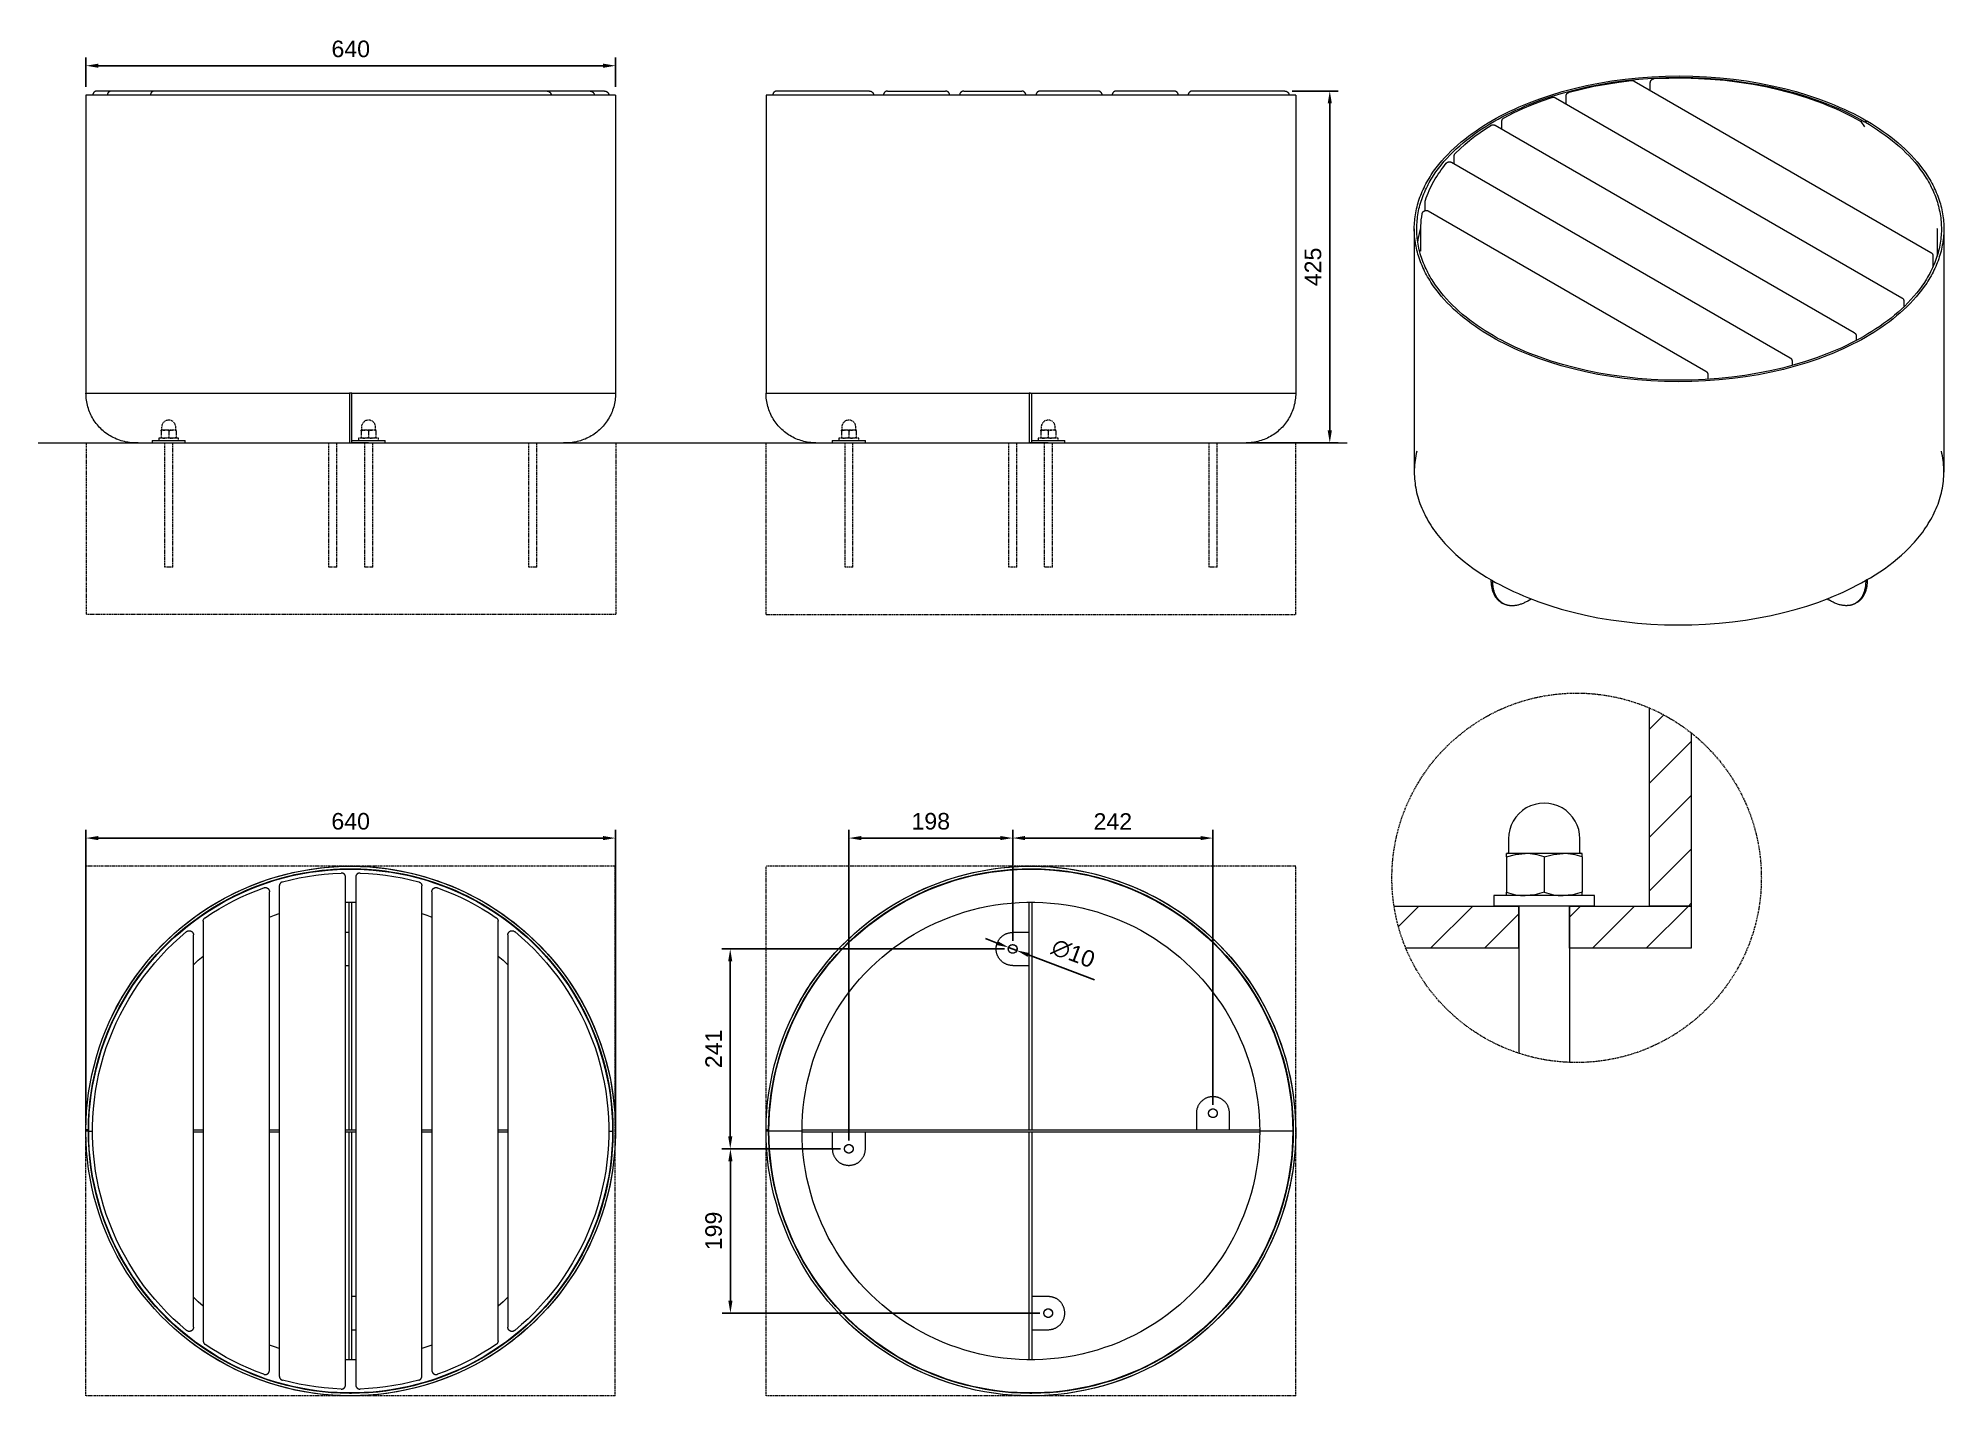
# Model space of a CAD drawing. Header units: millimetres. Extents: x -93 to 2210, y -85 to 1555.
import ezdxf

# ---------------------------------------------------------------- set-up
doc = ezdxf.new("R2010")
doc.units = ezdxf.units.MM
doc.linetypes.add('HIDDEN', pattern=[1.905, 1.27, -0.635])
for name, color, linetype, lineweight in [('ZANO_R', 7, 'Continuous', 0), ('ZANO_R_przerywana', 7, 'HIDDEN', 0), ('ZANO_W', 1, 'Continuous', 0)]:
    doc.layers.add(name, color=color, linetype=linetype, lineweight=lineweight)
doc.styles.add('Arial', font='arial.ttf')
doc.styles.get("Standard").update_dxf_attribs({"font": 'ARIALUNI.TTF'})
doc.dimstyles.new('pl i ang', dxfattribs={"dimtxt": 50, "dimasz": 50, "dimexe": 1.25, "dimexo": 0.625, "dimgap": 10, "dimtad": 1, "dimtoh": 1, "dimtxsty": 'Standard', "dimcen": 2.5, "dimclrd": 1, "dimclre": 1, "dimclrt": 1, "dimadec": 0, "dimazin": 0, "dimtfac": 1, "dimtmove": 0, "dimatfit": 3, "dimfxl": 1, "dimarcsym": 1})

msp = doc.modelspace()

# ---------------------------------------------------------------- blocks, each defined once
blk = doc.blocks.new('*D387')
at = {"layer": 'ZANO_W', "color": 1, "lineweight": -2}
for p, q in [((-34.9, 1496.2), (-34.9, 1531.9)), ((-19.9, 1521.9), (590.1, 1521.9)), ((605.1, 1496.2), (605.1, 1531.9))]:
    blk.add_line(p, q, dxfattribs=at)
at = {"layer": 'ZANO_W', "color": 1}
for points in [[(-19.9, 1524.4), (-19.9, 1519.4), (-34.9, 1521.9)], [(590.1, 1519.4), (590.1, 1524.4), (605.1, 1521.9)]]:
    blk.add_solid(points, dxfattribs=at)
at = {"layer": 'ZANO_W', "color": 1, "insert": (285.1, 1542.1), "char_height": 20, "attachment_point": 5, "style": 'Arial'}
blk.add_mtext('640', dxfattribs=at)
blk = doc.blocks.new('*D388')
at = {"layer": 'ZANO_W', "color": 1, "lineweight": -2}
for p, q in [((1422.7, 1491.3), (1478.2, 1491.3)), ((1468.2, 1476.3), (1468.2, 1081.2)), ((1380.2, 1066.2), (1478.2, 1066.2))]:
    blk.add_line(p, q, dxfattribs=at)
at = {"layer": 'ZANO_W', "color": 1}
for points in [[(1470.7, 1476.3), (1465.7, 1476.3), (1468.2, 1491.3)], [(1465.7, 1081.2), (1470.7, 1081.2), (1468.2, 1066.2)]]:
    blk.add_solid(points, dxfattribs=at)
at = {"layer": 'ZANO_W', "color": 1, "insert": (1448, 1278.8), "char_height": 20, "attachment_point": 5, "rotation": 90, "style": 'Arial'}
blk.add_mtext('425', dxfattribs=at)
blk = doc.blocks.new('*D389')
at = {"layer": 'ZANO_W', "color": 1, "lineweight": -2}
for p, q in [((-35, 244.7), (-35, 598.7)), ((-20, 588.7), (590, 588.7)), ((605, 244.7), (605, 598.7))]:
    blk.add_line(p, q, dxfattribs=at)
at = {"layer": 'ZANO_W', "color": 1}
for points in [[(-20, 591.2), (-20, 586.2), (-35, 588.7)], [(590, 586.2), (590, 591.2), (605, 588.7)]]:
    blk.add_solid(points, dxfattribs=at)
at = {"layer": 'ZANO_W', "color": 1, "insert": (285, 608.9), "char_height": 20, "attachment_point": 5, "style": 'Arial'}
blk.add_mtext('640', dxfattribs=at)
blk = doc.blocks.new('*D390')
at = {"layer": 'ZANO_W', "color": 1, "lineweight": -2}
for p, q in [((887, 223.2), (887, 598.7)), ((902, 588.7), (1070, 588.7)), ((1085, 464.7), (1085, 598.7))]:
    blk.add_line(p, q, dxfattribs=at)
at = {"layer": 'ZANO_W', "color": 1}
for points in [[(902, 591.2), (902, 586.2), (887, 588.7)], [(1070, 586.2), (1070, 591.2), (1085, 588.7)]]:
    blk.add_solid(points, dxfattribs=at)
at = {"layer": 'ZANO_W', "color": 1, "insert": (986, 608.9), "char_height": 20, "attachment_point": 5, "style": 'Arial'}
blk.add_mtext('198', dxfattribs=at)
blk = doc.blocks.new('*D391')
at = {"layer": 'ZANO_W', "color": 1, "lineweight": -2}
for p, q in [((1085, 464.7), (1085, 598.7)), ((1100, 588.7), (1312, 588.7)), ((1327, 266.2), (1327, 598.7))]:
    blk.add_line(p, q, dxfattribs=at)
at = {"layer": 'ZANO_W', "color": 1}
for points in [[(1100, 591.2), (1100, 586.2), (1085, 588.7)], [(1312, 586.2), (1312, 591.2), (1327, 588.7)]]:
    blk.add_solid(points, dxfattribs=at)
at = {"layer": 'ZANO_W', "color": 1, "insert": (1206, 608.7), "char_height": 20, "attachment_point": 5, "style": 'Arial'}
blk.add_mtext('242', dxfattribs=at)
blk = doc.blocks.new('*D392')
at = {"layer": 'ZANO_W', "color": 1, "lineweight": -2}
for p, q in [((1075, 454.7), (733.7, 454.7)), ((743.7, 439.7), (743.7, 228.2)), ((877, 213.2), (733.7, 213.2))]:
    blk.add_line(p, q, dxfattribs=at)
at = {"layer": 'ZANO_W', "color": 1}
for points in [[(746.2, 439.7), (741.2, 439.7), (743.7, 454.7)], [(741.2, 228.2), (746.2, 228.2), (743.7, 213.2)]]:
    blk.add_solid(points, dxfattribs=at)
at = {"layer": 'ZANO_W', "color": 1, "insert": (723.6, 334), "char_height": 20, "attachment_point": 5, "rotation": 90, "style": 'Arial'}
blk.add_mtext('241', dxfattribs=at)
blk = doc.blocks.new('*D393')
at = {"layer": 'ZANO_W', "color": 1, "lineweight": -2}
for p, q in [((877, 213.2), (733.9, 213.2)), ((743.9, 198.2), (743.9, 29.7)), ((1118, 14.7), (733.9, 14.7))]:
    blk.add_line(p, q, dxfattribs=at)
at = {"layer": 'ZANO_W', "color": 1}
for points in [[(746.4, 198.2), (741.4, 198.2), (743.9, 213.2)], [(741.4, 29.7), (746.4, 29.7), (743.9, 14.7)]]:
    blk.add_solid(points, dxfattribs=at)
at = {"layer": 'ZANO_W', "color": 1, "insert": (723.7, 114), "char_height": 20, "attachment_point": 5, "rotation": 90, "style": 'Arial'}
blk.add_mtext('199', dxfattribs=at)
blk = doc.blocks.new('*D394')
at = {"layer": 'ZANO_W', "color": 1, "lineweight": -2}
for p, q in [((1066.1, 461.9), (1052, 467.2)), ((1080.1, 456.6), (1089.9, 452.9)), ((1183.8, 417.4), (1104, 447.6))]:
    blk.add_line(p, q, dxfattribs=at)
at = {"layer": 'ZANO_W', "color": 1}
for points in [[(1065.2, 459.5), (1067, 464.2), (1080.1, 456.6)], [(1104.8, 449.9), (1103.1, 445.2), (1089.9, 452.9)]]:
    blk.add_solid(points, dxfattribs=at)
at = {"layer": 'ZANO_W', "color": 1, "insert": (1158.2, 449.3), "char_height": 20, "attachment_point": 5, "rotation": 339.3122, "style": 'Arial'}
blk.add_mtext('∅10', dxfattribs=at)

# ---------------------------------------------------------------- dimensions: what is measured, and where the dimension line sits
at = {"layer": 'ZANO_W'}
for base, p1, p2, picture, middle in [((605.1, 1521.9), (-34.9, 1486.2), (605.1, 1486.2), '*D387', (285.1, 1542.1)), ((605, 588.7), (-35, 234.7), (605, 234.7), '*D389', (285, 608.9)), ((1085, 588.7), (887, 213.2), (1085, 454.7), '*D390', (986, 608.9)), ((1327, 588.7), (1085, 454.7), (1327, 256.2), '*D391', (1206, 608.7))]:
    dim = msp.add_linear_dim(base=base, p1=p1, p2=p2, dimstyle='pl i ang', override={"dimtxt": 20, "dimasz": 15, "dimexe": 10, "dimexo": 10, "dimtoh": 0, "dimdec": 0, "dimtxsty": 'Arial', "dimtdec": 0, "dimtmove": 1}, dxfattribs=at)
    dim.commit()
    dim.dimension.update_dxf_attribs({"geometry": picture, "text_midpoint": middle})
for base, p1, p2, picture, middle in [((1468.2, 1066.2), (1412.7, 1491.3), (1370.2, 1066.2), '*D388', (1448, 1278.8)), ((743.6807, 213.2361), (1085.0121, 454.733), (887.0075, 213.2361), '*D392', (723.6398, 333.9845)), ((743.8909, 14.7335), (887.0075, 213.2361), (1128.0115, 14.7335), '*D393', (723.6794, 113.9848))]:
    dim = msp.add_linear_dim(base=base, p1=p1, p2=p2, angle=90, dimstyle='pl i ang', override={"dimtxt": 20, "dimasz": 15, "dimexe": 10, "dimexo": 10, "dimtoh": 0, "dimdec": 0, "dimtxsty": 'Arial', "dimtdec": 0, "dimtmove": 1}, dxfattribs=at)
    dim.commit()
    dim.dimension.update_dxf_attribs({"geometry": picture, "text_midpoint": middle})
dim = msp.add_diameter_dim_2p(p1=(1080.1, 456.6), p2=(1089.9, 452.9), dimstyle='pl i ang', override={"dimtxt": 20, "dimasz": 15, "dimexe": 10, "dimexo": 10, "dimtoh": 0, "dimdec": 0, "dimtxsty": 'Arial', "dimtdec": 0, "dimtmove": 1}, dxfattribs=at)
dim.commit()
dim.dimension.update_dxf_attribs({"geometry": '*D394', "text_midpoint": (1158.2, 449.3)})

# ---------------------------------------------------------------- linework, layer by layer
at = {"layer": 'ZANO_R'}
for p, q in [((1763.5, 1494.5), (1778.3, 1497.9)), ((1772.3, 1493.7), (1787.3, 1497)), ((1778.3, 1497.9), (1793.5, 1501)), ((1779.4, 1496.3), (1794.4, 1499.3)), ((1787.3, 1497), (1802.4, 1499.8)), ((1793.5, 1501), (1809.1, 1503.6)), ((1794.4, 1499.3), (1809.9, 1501.9)), ((1802.4, 1499.8), (1817.6, 1502.2)), ((1809.1, 1503.6), (1825, 1505.7)), ((1809.9, 1501.9), (1825.6, 1504)), ((1817.6, 1502.2), (1832.9, 1504.1)), ((1825, 1505.7), (1841.1, 1507.4)), ((1825.6, 1504), (1841.6, 1505.7)), ((1832.9, 1504.1), (1833, 1504.1)), ((1833, 1504.1), (1833.2, 1504.1)), ((1833.2, 1504.1), (1833.4, 1504.1)), ((1833.4, 1504.1), (1833.5, 1504.1)), ((1833.5, 1504.1), (1833.7, 1504.1)), ((1833.7, 1504.1), (1833.9, 1504.1)), ((1833.9, 1504.1), (1834, 1504.1)), ((1834, 1504.1), (1834.2, 1504.1)), ((1834.2, 1504.1), (1834.4, 1504)), ((1834.4, 1504), (1834.5, 1504)), ((1834.5, 1504), (1834.7, 1503.9)), ((1834.7, 1503.9), (1834.8, 1503.9)), ((1834.8, 1503.9), (1835, 1503.9)), ((1835, 1503.9), (1835.2, 1503.8)), ((1835.2, 1503.8), (1835.3, 1503.7)), ((1835.3, 1503.7), (1835.5, 1503.7)), ((1835.5, 1503.7), (1835.6, 1503.6)), ((1835.6, 1503.6), (1835.8, 1503.5)), ((1835.8, 1503.5), (1835.9, 1503.4)), ((1835.9, 1503.4), (2194.6, 1296.4)), ((1841.1, 1507.4), (1857.5, 1508.6)), ((1841.6, 1505.7), (1857.8, 1506.9)), ((1855.5, 1501.8), (1855.6, 1502)), ((1855.5, 1501.6), (1855.5, 1501.8)), ((1855.5, 1501.5), (1855.5, 1501.6)), ((1855.5, 1501.3), (1855.5, 1501.5)), ((1855.5, 1492.1), (1855.5, 1501.3)), ((1855.6, 1502.3), (1855.7, 1502.5)), ((1855.6, 1502.1), (1855.6, 1502.3)), ((1855.6, 1502), (1855.6, 1502.1)), ((1855.7, 1502.8), (1855.8, 1503)), ((1855.7, 1502.6), (1855.7, 1502.8)), ((1855.7, 1502.5), (1855.7, 1502.6)), ((1855.8, 1503), (1855.9, 1503.1)), ((1855.9, 1503.3), (1856, 1503.4)), ((1855.9, 1503.1), (1855.9, 1503.3)), ((1856, 1503.4), (1856.1, 1503.6)), ((1856.1, 1503.7), (1856.2, 1503.9)), ((1856.1, 1503.6), (1856.1, 1503.7)), ((1856.2, 1503.9), (1856.3, 1504)), ((1856.3, 1504), (1856.4, 1504.2)), ((1856.4, 1504.2), (1856.5, 1504.3)), ((1856.5, 1504.3), (1856.6, 1504.4)), ((1856.6, 1504.4), (1856.7, 1504.6)), ((1856.7, 1504.6), (1856.8, 1504.7)), ((1856.8, 1504.7), (1857, 1504.8)), ((1857, 1504.8), (1857.1, 1504.9)), ((1857.1, 1504.9), (1857.2, 1505)), ((1857.2, 1505), (1857.3, 1505.1)), ((1857.3, 1505.1), (1857.5, 1505.3)), ((1857.5, 1508.6), (1874, 1509.4)), ((1857.5, 1505.3), (1857.6, 1505.4)), ((1857.6, 1505.4), (1857.7, 1505.4)), ((1857.7, 1505.4), (1857.9, 1505.5)), ((1857.8, 1506.9), (1874.1, 1507.6)), ((1857.9, 1505.5), (1858, 1505.6)), ((1858, 1505.6), (1858.2, 1505.7)), ((1858.2, 1505.7), (1858.3, 1505.8)), ((1858.3, 1505.8), (1858.5, 1505.9)), ((1858.5, 1505.9), (1858.6, 1505.9)), ((1858.6, 1505.9), (1858.8, 1506)), ((1858.8, 1506), (1858.9, 1506)), ((1858.9, 1506), (1859.1, 1506.1)), ((1859.1, 1506.1), (1859.3, 1506.1)), ((1859.3, 1506.1), (1859.4, 1506.2)), ((1859.4, 1506.2), (1859.6, 1506.2)), ((1859.6, 1506.2), (1859.7, 1506.2)), ((1859.7, 1506.2), (1859.9, 1506.3)), ((1859.9, 1506.3), (1860.1, 1506.3)), ((1860.1, 1506.3), (1860.2, 1506.3)), ((1860.2, 1506.3), (1878.1, 1507)), ((1874, 1509.4), (1890.5, 1509.6)), ((1874.1, 1507.6), (1890.5, 1507.9)), ((1878.1, 1507), (1896, 1507.1)), ((1890.5, 1509.6), (1907.1, 1509.4)), ((1890.5, 1507.9), (1906.9, 1507.6)), ((1896, 1507.1), (1913.9, 1506.6)), ((1906.9, 1507.6), (1923.2, 1506.9)), ((1907.1, 1509.4), (1923.5, 1508.6)), ((1913.9, 1506.6), (1928.1, 1505.8)), ((1923.2, 1506.9), (1939.4, 1505.7)), ((1923.5, 1508.6), (1939.9, 1507.4)), ((1928.1, 1505.8), (1945.6, 1504.3)), ((1939.4, 1505.7), (1955.4, 1504)), ((1939.9, 1507.4), (1956, 1505.7)), ((1945.6, 1504.3), (1962.9, 1502.2)), ((1955.4, 1504), (1971.1, 1501.8)), ((1956, 1505.7), (1971.9, 1503.5)), ((1962.9, 1502.2), (1979.9, 1499.5)), ((1971.1, 1501.8), (1986.6, 1499.2)), ((1971.9, 1503.5), (1987.5, 1500.9)), ((1979.9, 1499.5), (1988.3, 1498)), ((1986.6, 1499.2), (2001.6, 1496.2)), ((1987.5, 1500.9), (2002.7, 1497.8)), ((1988.3, 1498), (1996.7, 1496.3)), ((2002.7, 1497.8), (2017.5, 1494.4)), ((-34.9, 1486.2), (-34.9, 1126.2)), ((605.1, 1486.2), (-34.9, 1486.2)), ((-34.9, 1486.2), (-34.9, 1486.2)), ((-26.6, 1486.8), (-26.7, 1486.6)), ((-26.7, 1486.6), (-26.7, 1486.4)), ((-26.7, 1486.4), (-26.7, 1486.3)), ((-26.7, 1486.2), (-26.7, 1486.3)), ((-26.5, 1487.5), (-26.6, 1487.3)), ((-26.6, 1487.3), (-26.6, 1487.1)), ((-26.6, 1487.1), (-26.6, 1487)), ((-26.6, 1487), (-26.6, 1486.8)), ((-26.4, 1487.8), (-26.5, 1487.6)), ((-26.5, 1487.6), (-26.5, 1487.5)), ((-26.3, 1488.1), (-26.4, 1487.9)), ((-26.4, 1487.9), (-26.4, 1487.8)), ((-26.2, 1488.4), (-26.3, 1488.3)), ((-26.3, 1488.3), (-26.3, 1488.1)), ((-26.1, 1488.6), (-26.2, 1488.4)), ((-26, 1488.7), (-26.1, 1488.6)), ((-25.9, 1488.9), (-26, 1488.7)), ((-25.8, 1489), (-25.9, 1488.9)), ((-25.7, 1489.3), (-25.8, 1489.2)), ((-25.8, 1489.2), (-25.8, 1489)), ((-25.5, 1489.4), (-25.7, 1489.3)), ((-25.4, 1489.6), (-25.5, 1489.4)), ((-25.3, 1489.7), (-25.4, 1489.6)), ((-25.2, 1489.8), (-25.3, 1489.7)), ((-25.1, 1489.9), (-25.2, 1489.8)), ((-25, 1490), (-25.1, 1489.9)), ((-24.8, 1490.1), (-25, 1490)), ((-24.7, 1490.3), (-24.8, 1490.1)), ((-24.6, 1490.4), (-24.7, 1490.3)), ((-24.4, 1490.5), (-24.6, 1490.4)), ((-24.3, 1490.5), (-24.4, 1490.5)), ((-24.1, 1490.6), (-24.3, 1490.5)), ((-24, 1490.7), (-24.1, 1490.6)), ((-23.8, 1490.8), (-24, 1490.7)), ((-23.7, 1490.9), (-23.8, 1490.8)), ((-23.5, 1490.9), (-23.7, 1490.9)), ((-23.3, 1491), (-23.5, 1490.9)), ((-23.2, 1491), (-23.3, 1491)), ((-23, 1491.1), (-23.2, 1491)), ((-22.9, 1491.1), (-23, 1491.1)), ((-22.7, 1491.2), (-22.9, 1491.1)), ((-22.5, 1491.2), (-22.7, 1491.2)), ((-22.3, 1491.2), (-22.5, 1491.2)), ((-22.2, 1491.2), (-22.3, 1491.2)), ((-22, 1491.3), (-22.2, 1491.2)), ((-21.8, 1491.3), (-22, 1491.3)), ((-21.7, 1491.3), (-21.8, 1491.3)), ((-20.3, 1491.3), (-21.7, 1491.3)), ((-20.2, 1491.3), (-20.3, 1491.3)), ((-18.4, 1491.3), (-20.2, 1491.3)), ((-18.4, 1491.3), (-18.4, 1491.3)), ((-18.4, 1491.3), (-18.4, 1491.3)), ((-18.3, 1491.3), (-18.4, 1491.3)), ((-18.3, 1491.3), (-18.3, 1491.3)), ((-18.2, 1491.3), (-18.3, 1491.3)), ((-18.2, 1491.3), (-18.2, 1491.3)), ((-18.1, 1491.3), (-18.2, 1491.3)), ((-18.1, 1491.3), (-18.1, 1491.3)), ((-18, 1491.3), (-18.1, 1491.3)), ((-18, 1491.3), (-18, 1491.3)), ((-17.9, 1491.3), (-18, 1491.3)), ((-17.9, 1491.3), (-17.9, 1491.3)), ((-17.8, 1491.3), (-17.9, 1491.3)), ((-17.9, 1491.3), (-17.9, 1491.3)), ((-17.7, 1491.3), (-17.8, 1491.3)), ((-17.8, 1491.3), (-17.8, 1491.3)), ((-17.7, 1491.3), (-17.7, 1491.3)), ((-17.7, 1491.3), (-17.7, 1491.3)), ((-17.6, 1491.3), (-17.7, 1491.3)), ((-17.6, 1491.3), (-17.6, 1491.3)), ((-17.5, 1491.3), (-17.6, 1491.3)), ((-17.5, 1491.3), (-17.5, 1491.3)), ((-17.4, 1491.3), (-17.5, 1491.3)), ((-17.4, 1491.3), (-17.4, 1491.3)), ((-11, 1491.3), (-17.4, 1491.3)), ((-4.1, 1491.3), (-11, 1491.3)), ((-9, 1486.8), (-9.1, 1486.6)), ((-9.1, 1486.6), (-9.1, 1486.4)), ((-9.1, 1486.4), (-9.1, 1486.3)), ((-9.1, 1486.2), (-9.1, 1486.3)), ((-8.9, 1487.5), (-9, 1487.3)), ((-9, 1487.3), (-9, 1487.1)), ((-9, 1487.1), (-9, 1487)), ((-9, 1487), (-9, 1486.8)), ((-8.8, 1487.8), (-8.9, 1487.6)), ((-8.9, 1487.6), (-8.9, 1487.5)), ((-8.7, 1488.1), (-8.8, 1487.9)), ((-8.8, 1487.9), (-8.8, 1487.8)), ((-8.6, 1488.4), (-8.7, 1488.3)), ((-8.7, 1488.3), (-8.7, 1488.1)), ((-8.5, 1488.6), (-8.6, 1488.4)), ((-8.4, 1488.7), (-8.5, 1488.6)), ((-8.3, 1488.9), (-8.4, 1488.7)), ((-8.2, 1489.2), (-8.3, 1489)), ((-8.3, 1489), (-8.3, 1488.9)), ((-8.1, 1489.3), (-8.2, 1489.2)), ((-8, 1489.4), (-8.1, 1489.3)), ((-7.8, 1489.6), (-8, 1489.4)), ((-7.7, 1489.7), (-7.8, 1489.6)), ((-7.6, 1489.8), (-7.7, 1489.7)), ((-7.5, 1489.9), (-7.6, 1489.8)), ((-7.4, 1490), (-7.5, 1489.9)), ((-7.2, 1490.1), (-7.4, 1490)), ((-7.1, 1490.3), (-7.2, 1490.1)), ((-7, 1490.4), (-7.1, 1490.3)), ((-6.8, 1490.5), (-7, 1490.4)), ((-6.7, 1490.5), (-6.8, 1490.5)), ((-6.5, 1490.6), (-6.7, 1490.5)), ((-6.4, 1490.7), (-6.5, 1490.6)), ((-6.2, 1490.8), (-6.4, 1490.7)), ((-6.1, 1490.9), (-6.2, 1490.8)), ((-5.9, 1490.9), (-6.1, 1490.9)), ((-5.7, 1491), (-5.9, 1490.9)), ((-5.6, 1491), (-5.7, 1491)), ((-5.4, 1491.1), (-5.6, 1491)), ((-5.3, 1491.1), (-5.4, 1491.1)), ((-5.1, 1491.2), (-5.3, 1491.1)), ((-4.9, 1491.2), (-5.1, 1491.2)), ((-4.8, 1491.2), (-4.9, 1491.2)), ((-4.6, 1491.2), (-4.8, 1491.2)), ((-4.4, 1491.3), (-4.6, 1491.2)), ((-4.2, 1491.3), (-4.4, 1491.3)), ((-4.1, 1491.3), (-4.2, 1491.3)), ((10.1, 1491.3), (-4.1, 1491.3)), ((10.2, 1491.3), (10.1, 1491.3)), ((10.4, 1491.3), (10.2, 1491.3)), ((10.5, 1491.3), (10.4, 1491.3)), ((10.6, 1491.3), (10.5, 1491.3)), ((10.7, 1491.3), (10.6, 1491.3)), ((10.9, 1491.3), (10.7, 1491.3)), ((11, 1491.3), (10.9, 1491.3)), ((11.2, 1491.3), (11, 1491.3)), ((11.3, 1491.3), (11.2, 1491.3)), ((11.5, 1491.3), (11.3, 1491.3)), ((11.6, 1491.3), (11.5, 1491.3)), ((11.8, 1491.3), (11.6, 1491.3)), ((31.5, 1491.3), (11.8, 1491.3)), ((48, 1491.3), (31.5, 1491.3)), ((43.1, 1487), (43, 1486.8)), ((43, 1486.8), (43, 1486.6)), ((43, 1486.6), (43, 1486.4)), ((43, 1486.4), (43, 1486.3)), ((43, 1486.3), (43, 1486.2)), ((43.2, 1487.5), (43.1, 1487.3)), ((43.1, 1487.3), (43.1, 1487.1)), ((43.1, 1487.1), (43.1, 1487)), ((43.3, 1487.8), (43.2, 1487.6)), ((43.2, 1487.6), (43.2, 1487.5)), ((43.4, 1488.1), (43.3, 1487.9)), ((43.3, 1487.9), (43.3, 1487.8)), ((43.5, 1488.4), (43.4, 1488.3)), ((43.4, 1488.3), (43.4, 1488.1)), ((43.6, 1488.6), (43.5, 1488.4)), ((43.7, 1488.7), (43.6, 1488.6)), ((43.8, 1489), (43.7, 1488.9)), ((43.7, 1488.9), (43.7, 1488.7)), ((43.9, 1489.2), (43.8, 1489)), ((44, 1489.3), (43.9, 1489.2)), ((44.1, 1489.4), (44, 1489.3)), ((44.2, 1489.6), (44.1, 1489.4)), ((44.4, 1489.7), (44.2, 1489.6)), ((44.5, 1489.8), (44.4, 1489.7)), ((44.6, 1489.9), (44.5, 1489.8)), ((44.7, 1490), (44.6, 1489.9)), ((44.9, 1490.1), (44.7, 1490)), ((45, 1490.3), (44.9, 1490.1)), ((45.1, 1490.4), (45, 1490.3)), ((45.3, 1490.5), (45.1, 1490.4)), ((45.4, 1490.5), (45.3, 1490.5)), ((45.6, 1490.6), (45.4, 1490.5)), ((45.7, 1490.7), (45.6, 1490.6)), ((45.9, 1490.8), (45.7, 1490.7)), ((46, 1490.9), (45.9, 1490.8)), ((46.2, 1490.9), (46, 1490.9)), ((46.3, 1491), (46.2, 1490.9)), ((46.5, 1491), (46.3, 1491)), ((46.7, 1491.1), (46.5, 1491)), ((46.8, 1491.1), (46.7, 1491.1)), ((47, 1491.2), (46.8, 1491.1)), ((47.2, 1491.2), (47, 1491.2)), ((47.3, 1491.2), (47.2, 1491.2)), ((47.5, 1491.2), (47.3, 1491.2)), ((47.7, 1491.3), (47.5, 1491.2)), ((47.8, 1491.3), (47.7, 1491.3)), ((48, 1491.3), (47.8, 1491.3)), ((154, 1491.3), (48, 1491.3)), ((154, 1491.3), (154, 1491.3)), ((155, 1491.3), (154, 1491.3)), ((155, 1491.3), (155, 1491.3)), ((156, 1491.3), (155, 1491.3)), ((156, 1491.3), (156, 1491.3)), ((156.9, 1491.3), (156, 1491.3)), ((413.3, 1491.3), (156.9, 1491.3)), ((414.3, 1491.3), (413.3, 1491.3)), ((414.3, 1491.3), (414.3, 1491.3)), ((415.3, 1491.3), (414.3, 1491.3)), ((415.3, 1491.3), (415.3, 1491.3)), ((416.3, 1491.3), (415.3, 1491.3)), ((416.3, 1491.3), (416.3, 1491.3)), ((522.3, 1491.3), (416.3, 1491.3)), ((522.3, 1491.3), (522.4, 1491.3)), ((538.7, 1491.3), (522.3, 1491.3)), ((522.4, 1491.3), (522.6, 1491.3)), ((522.6, 1491.3), (522.8, 1491.2)), ((522.8, 1491.2), (522.9, 1491.2)), ((522.9, 1491.2), (523.1, 1491.2)), ((523.1, 1491.2), (523.3, 1491.2)), ((523.3, 1491.2), (523.4, 1491.1)), ((523.4, 1491.1), (523.6, 1491.1)), ((523.6, 1491.1), (523.8, 1491)), ((523.8, 1491), (523.9, 1491)), ((523.9, 1491), (524.1, 1490.9)), ((524.1, 1490.9), (524.2, 1490.9)), ((524.2, 1490.9), (524.4, 1490.8)), ((524.4, 1490.8), (524.6, 1490.7)), ((524.6, 1490.7), (524.7, 1490.6)), ((524.7, 1490.6), (524.8, 1490.5)), ((524.8, 1490.5), (525, 1490.5)), ((525, 1490.5), (525.1, 1490.4)), ((525.1, 1490.4), (525.3, 1490.3)), ((525.3, 1490.3), (525.4, 1490.1)), ((525.4, 1490.1), (525.5, 1490)), ((525.5, 1490), (525.7, 1489.9)), ((525.7, 1489.9), (525.8, 1489.8)), ((525.8, 1489.8), (525.9, 1489.7)), ((525.9, 1489.7), (526, 1489.6)), ((526, 1489.6), (526.1, 1489.4)), ((526.1, 1489.4), (526.2, 1489.3)), ((526.2, 1489.3), (526.3, 1489.2)), ((526.3, 1489.2), (526.4, 1489)), ((526.4, 1489), (526.5, 1488.9)), ((526.5, 1488.9), (526.6, 1488.7)), ((526.6, 1488.7), (526.7, 1488.6)), ((526.7, 1488.6), (526.8, 1488.4)), ((526.8, 1488.4), (526.8, 1488.3)), ((526.8, 1488.3), (526.9, 1488.1)), ((526.9, 1488.1), (527, 1487.9)), ((527, 1487.9), (527, 1487.8)), ((527, 1487.8), (527.1, 1487.6)), ((527.1, 1487.6), (527.1, 1487.5)), ((527.1, 1487.5), (527.1, 1487.3)), ((527.1, 1487.3), (527.2, 1487.1)), ((527.2, 1487.1), (527.2, 1487)), ((527.2, 1487), (527.2, 1486.8)), ((527.2, 1486.8), (527.2, 1486.6)), ((527.2, 1486.6), (527.2, 1486.4)), ((527.2, 1486.4), (527.3, 1486.3)), ((527.3, 1486.3), (527.3, 1486.2)), ((558.5, 1491.3), (538.7, 1491.3)), ((558.7, 1491.3), (558.5, 1491.3)), ((558.8, 1491.3), (558.7, 1491.3)), ((559, 1491.3), (558.8, 1491.3)), ((559.1, 1491.3), (559, 1491.3)), ((559.3, 1491.3), (559.1, 1491.3)), ((559.5, 1491.3), (559.3, 1491.3)), ((559.3, 1491.3), (559.3, 1491.3)), ((559.6, 1491.3), (559.5, 1491.3)), ((559.8, 1491.3), (559.6, 1491.3)), ((559.9, 1491.3), (559.8, 1491.3)), ((560.1, 1491.3), (559.9, 1491.3)), ((560.2, 1491.3), (560.1, 1491.3)), ((574.3, 1491.3), (560.2, 1491.3)), ((574.3, 1491.3), (574.5, 1491.3)), ((581.3, 1491.3), (574.3, 1491.3)), ((574.5, 1491.3), (574.7, 1491.3)), ((574.7, 1491.3), (574.9, 1491.2)), ((574.9, 1491.2), (575, 1491.2)), ((575, 1491.2), (575.2, 1491.2)), ((575.2, 1491.2), (575.4, 1491.2)), ((575.4, 1491.2), (575.5, 1491.1)), ((575.5, 1491.1), (575.7, 1491.1)), ((575.7, 1491.1), (575.9, 1491)), ((575.9, 1491), (576, 1491)), ((576, 1491), (576.2, 1490.9)), ((576.2, 1490.9), (576.3, 1490.9)), ((576.3, 1490.9), (576.5, 1490.8)), ((576.5, 1490.8), (576.6, 1490.7)), ((576.6, 1490.7), (576.8, 1490.6)), ((576.8, 1490.6), (576.9, 1490.5)), ((576.9, 1490.5), (577.1, 1490.5)), ((577.1, 1490.5), (577.2, 1490.4)), ((577.2, 1490.4), (577.4, 1490.3)), ((577.4, 1490.3), (577.5, 1490.1)), ((577.5, 1490.1), (577.6, 1490)), ((577.6, 1490), (577.8, 1489.9)), ((577.8, 1489.9), (577.9, 1489.8)), ((577.9, 1489.8), (578, 1489.7)), ((578, 1489.7), (578.1, 1489.6)), ((578.1, 1489.6), (578.2, 1489.4)), ((578.2, 1489.4), (578.3, 1489.3)), ((578.3, 1489.3), (578.4, 1489.2)), ((578.4, 1489.2), (578.5, 1489)), ((578.5, 1489), (578.6, 1488.9)), ((578.6, 1488.9), (578.7, 1488.7)), ((578.7, 1488.7), (578.8, 1488.6)), ((578.8, 1488.6), (578.9, 1488.4)), ((578.9, 1488.4), (578.9, 1488.3)), ((578.9, 1488.3), (579, 1488.1)), ((579, 1488.1), (579.1, 1487.9)), ((579.1, 1487.9), (579.1, 1487.8)), ((579.1, 1487.8), (579.2, 1487.6)), ((579.2, 1487.6), (579.2, 1487.5)), ((579.2, 1487.5), (579.2, 1487.3)), ((579.2, 1487.3), (579.3, 1487.1)), ((579.3, 1487.1), (579.3, 1487)), ((579.3, 1487), (579.3, 1486.8)), ((579.3, 1486.8), (579.3, 1486.6)), ((579.3, 1486.6), (579.3, 1486.4)), ((579.3, 1486.4), (579.3, 1486.3)), ((579.3, 1486.2), (579.3, 1486.3)), ((587.6, 1491.3), (581.3, 1491.3)), ((587.7, 1491.3), (587.6, 1491.3)), ((587.8, 1491.3), (587.7, 1491.3)), ((587.7, 1491.3), (587.7, 1491.3)), ((587.8, 1491.3), (587.8, 1491.3)), ((587.8, 1491.3), (587.8, 1491.3)), ((587.9, 1491.3), (587.8, 1491.3)), ((587.9, 1491.3), (587.9, 1491.3)), ((588, 1491.3), (587.9, 1491.3)), ((588, 1491.3), (588, 1491.3)), ((588.1, 1491.3), (588, 1491.3)), ((588.1, 1491.3), (588.1, 1491.3)), ((588.2, 1491.3), (588.1, 1491.3)), ((588.2, 1491.3), (588.2, 1491.3)), ((588.3, 1491.3), (588.2, 1491.3)), ((588.3, 1491.3), (588.3, 1491.3)), ((588.4, 1491.3), (588.3, 1491.3)), ((588.4, 1491.3), (588.4, 1491.3)), ((588.5, 1491.3), (588.4, 1491.3)), ((588.5, 1491.3), (588.5, 1491.3)), ((588.6, 1491.3), (588.5, 1491.3)), ((588.5, 1491.3), (588.5, 1491.3)), ((588.6, 1491.3), (588.6, 1491.3)), ((588.6, 1491.3), (588.6, 1491.3)), ((588.7, 1491.3), (588.6, 1491.3)), ((590.5, 1491.3), (588.7, 1491.3)), ((591.9, 1491.3), (590.5, 1491.3)), ((590.5, 1491.3), (590.5, 1491.3)), ((591.9, 1491.3), (592.1, 1491.3)), ((592.1, 1491.3), (592.3, 1491.3)), ((592.3, 1491.3), (592.4, 1491.2)), ((592.4, 1491.2), (592.6, 1491.2)), ((592.6, 1491.2), (592.8, 1491.2)), ((592.8, 1491.2), (593, 1491.2)), ((593, 1491.2), (593.1, 1491.1)), ((593.1, 1491.1), (593.3, 1491.1)), ((593.3, 1491.1), (593.4, 1491)), ((593.4, 1491), (593.6, 1491)), ((593.6, 1491), (593.8, 1490.9)), ((593.8, 1490.9), (593.9, 1490.9)), ((593.9, 1490.9), (594.1, 1490.8)), ((594.1, 1490.8), (594.2, 1490.7)), ((594.2, 1490.7), (594.4, 1490.6)), ((594.4, 1490.6), (594.5, 1490.5)), ((594.5, 1490.5), (594.7, 1490.5)), ((594.7, 1490.5), (594.8, 1490.4)), ((594.8, 1490.4), (595, 1490.3)), ((595, 1490.3), (595.1, 1490.1)), ((595.1, 1490.1), (595.2, 1490)), ((595.2, 1490), (595.3, 1489.9)), ((595.3, 1489.9), (595.5, 1489.8)), ((595.5, 1489.8), (595.6, 1489.7)), ((595.6, 1489.7), (595.7, 1489.6)), ((595.7, 1489.6), (595.8, 1489.4)), ((595.8, 1489.4), (595.9, 1489.3)), ((595.9, 1489.3), (596, 1489.2)), ((596, 1489.2), (596.1, 1489)), ((596.1, 1489), (596.2, 1488.9)), ((596.2, 1488.9), (596.3, 1488.7)), ((596.3, 1488.7), (596.4, 1488.6)), ((596.4, 1488.6), (596.5, 1488.4)), ((596.5, 1488.4), (596.5, 1488.3)), ((596.5, 1488.3), (596.6, 1488.1)), ((596.6, 1488.1), (596.6, 1487.9)), ((596.6, 1487.9), (596.7, 1487.8)), ((596.7, 1487.8), (596.8, 1487.6)), ((596.8, 1487.6), (596.8, 1487.5)), ((596.8, 1487.5), (596.8, 1487.3)), ((596.8, 1487.3), (596.9, 1487.1)), ((596.9, 1487.1), (596.9, 1487)), ((596.9, 1487), (596.9, 1486.8)), ((596.9, 1486.8), (596.9, 1486.6)), ((596.9, 1486.6), (596.9, 1486.4)), ((596.9, 1486.4), (596.9, 1486.3)), ((596.9, 1486.2), (596.9, 1486.3)), ((605.1, 1486.2), (605.1, 1126.2)), ((605.1, 1486.2), (605.1, 1486.2)), ((605.1, 1486.2), (605.1, 1486.2)), ((787, 1486.2), (787, 1126.2)), ((1427, 1486.2), (787, 1486.2)), ((795.1, 1487), (795, 1486.8)), ((795, 1486.8), (795, 1486.6)), ((795, 1486.6), (795, 1486.4)), ((795, 1486.4), (795, 1486.3)), ((795, 1486.3), (795, 1486.2)), ((795.2, 1487.5), (795.1, 1487.3)), ((795.1, 1487.3), (795.1, 1487.1)), ((795.1, 1487.1), (795.1, 1487)), ((795.3, 1487.9), (795.2, 1487.8)), ((795.2, 1487.8), (795.2, 1487.6)), ((795.2, 1487.6), (795.2, 1487.5)), ((795.4, 1488.1), (795.3, 1487.9)), ((795.5, 1488.4), (795.4, 1488.3)), ((795.4, 1488.3), (795.4, 1488.1)), ((795.6, 1488.6), (795.5, 1488.4)), ((795.7, 1488.9), (795.6, 1488.7)), ((795.6, 1488.7), (795.6, 1488.6)), ((795.8, 1489), (795.7, 1488.9)), ((795.9, 1489.2), (795.8, 1489)), ((796, 1489.3), (795.9, 1489.2)), ((796.1, 1489.4), (796, 1489.3)), ((796.2, 1489.6), (796.1, 1489.4)), ((796.4, 1489.7), (796.2, 1489.6)), ((796.5, 1489.8), (796.4, 1489.7)), ((796.6, 1489.9), (796.5, 1489.8)), ((796.7, 1490), (796.6, 1489.9)), ((796.9, 1490.1), (796.7, 1490)), ((797, 1490.3), (796.9, 1490.1)), ((797.1, 1490.4), (797, 1490.3)), ((797.3, 1490.5), (797.1, 1490.4)), ((797.4, 1490.5), (797.3, 1490.5)), ((797.6, 1490.6), (797.4, 1490.5)), ((797.7, 1490.7), (797.6, 1490.6)), ((797.9, 1490.8), (797.7, 1490.7)), ((798, 1490.9), (797.9, 1490.8)), ((798.2, 1490.9), (798, 1490.9)), ((798.3, 1491), (798.2, 1490.9)), ((798.5, 1491), (798.3, 1491)), ((798.7, 1491.1), (798.5, 1491)), ((798.8, 1491.1), (798.7, 1491.1)), ((799, 1491.2), (798.8, 1491.1)), ((799.2, 1491.2), (799, 1491.2)), ((799.3, 1491.2), (799.2, 1491.2)), ((799.5, 1491.2), (799.3, 1491.2)), ((799.7, 1491.3), (799.5, 1491.2)), ((799.8, 1491.3), (799.7, 1491.3)), ((800, 1491.3), (799.8, 1491.3)), ((800.1, 1491.3), (800, 1491.3)), ((800, 1491.3), (800, 1491.3)), ((800, 1491.3), (800, 1491.3)), ((800, 1491.3), (800, 1491.3)), ((800, 1491.3), (800, 1491.3)), ((800, 1491.3), (800, 1491.3)), ((800, 1491.3), (800, 1491.3)), ((800, 1491.3), (800, 1491.3)), ((800, 1491.3), (800, 1491.3)), ((800.1, 1491.3), (800.1, 1491.3)), ((800.1, 1491.3), (800.1, 1491.3)), ((800.1, 1491.3), (800.1, 1491.3)), ((801.3, 1491.3), (800.1, 1491.3)), ((800.1, 1491.3), (800.1, 1491.3)), ((800.1, 1491.3), (800.1, 1491.3)), ((800.1, 1491.3), (800.1, 1491.3)), ((801.5, 1491.3), (801.3, 1491.3)), ((808.2, 1491.3), (801.5, 1491.3)), ((808.7, 1491.3), (808.2, 1491.3)), ((823.3, 1491.3), (808.7, 1491.3)), ((823.3, 1491.3), (823.3, 1491.3)), ((823.7, 1491.3), (823.3, 1491.3)), ((823.8, 1491.3), (823.7, 1491.3)), ((824.2, 1491.3), (823.8, 1491.3)), ((824.2, 1491.3), (824.2, 1491.3)), ((824.6, 1491.3), (824.2, 1491.3)), ((824.6, 1491.3), (824.6, 1491.3)), ((825, 1491.3), (824.6, 1491.3)), ((825, 1491.3), (825, 1491.3)), ((825.4, 1491.3), (825, 1491.3)), ((825.4, 1491.3), (825.4, 1491.3)), ((825.9, 1491.3), (825.4, 1491.3)), ((825.9, 1491.3), (825.9, 1491.3)), ((826.3, 1491.3), (825.9, 1491.3)), ((826.3, 1491.3), (826.3, 1491.3)), ((826.7, 1491.3), (826.3, 1491.3)), ((826.7, 1491.3), (826.7, 1491.3)), ((827.2, 1491.3), (826.7, 1491.3)), ((827.2, 1491.3), (827.2, 1491.3)), ((827.6, 1491.3), (827.2, 1491.3)), ((827.6, 1491.3), (827.6, 1491.3)), ((828.1, 1491.3), (827.6, 1491.3)), ((912, 1491.3), (828.1, 1491.3)), ((912, 1491.3), (912.2, 1491.3)), ((912.2, 1491.3), (912.3, 1491.3)), ((912.3, 1491.3), (912.5, 1491.2)), ((912.5, 1491.2), (912.7, 1491.2)), ((912.7, 1491.2), (912.9, 1491.2)), ((912.9, 1491.2), (913, 1491.2)), ((913, 1491.2), (913.2, 1491.1)), ((913.2, 1491.1), (913.4, 1491.1)), ((913.4, 1491.1), (913.5, 1491)), ((913.5, 1491), (913.7, 1491)), ((913.7, 1491), (913.8, 1490.9)), ((913.8, 1490.9), (914, 1490.9)), ((914, 1490.9), (914.2, 1490.8)), ((914.2, 1490.8), (914.3, 1490.7)), ((914.3, 1490.7), (914.5, 1490.6)), ((914.5, 1490.6), (914.6, 1490.5)), ((914.6, 1490.5), (914.8, 1490.5)), ((914.8, 1490.5), (914.9, 1490.4)), ((914.9, 1490.4), (915, 1490.3)), ((915, 1490.3), (915.2, 1490.1)), ((915.2, 1490.1), (915.3, 1490)), ((915.3, 1490), (915.4, 1489.9)), ((915.4, 1489.9), (915.5, 1489.8)), ((915.5, 1489.8), (915.7, 1489.7)), ((915.7, 1489.7), (915.8, 1489.6)), ((915.8, 1489.6), (915.9, 1489.4)), ((915.9, 1489.4), (916, 1489.3)), ((916, 1489.3), (916.1, 1489.2)), ((916.1, 1489.2), (916.2, 1489)), ((916.2, 1489), (916.3, 1488.9)), ((916.3, 1488.9), (916.4, 1488.7)), ((916.4, 1488.7), (916.4, 1488.6)), ((916.4, 1488.6), (916.5, 1488.4)), ((916.5, 1488.4), (916.6, 1488.3)), ((916.6, 1488.3), (916.7, 1488.1)), ((916.7, 1488.1), (916.7, 1487.9)), ((916.7, 1487.9), (916.8, 1487.8)), ((916.8, 1487.8), (916.8, 1487.6)), ((916.8, 1487.6), (916.9, 1487.5)), ((916.9, 1487.5), (916.9, 1487.3)), ((916.9, 1487.3), (916.9, 1487.1)), ((916.9, 1487.1), (917, 1487)), ((917, 1487), (917, 1486.8)), ((917, 1486.8), (917, 1486.6)), ((917, 1486.6), (917, 1486.4)), ((917, 1486.4), (917, 1486.3)), ((917, 1486.2), (917, 1486.3)), ((929, 1487.3), (928.9, 1487.1)), ((928.9, 1487.1), (928.9, 1487)), ((928.9, 1487), (928.9, 1486.8)), ((928.9, 1486.8), (928.9, 1486.6)), ((928.9, 1486.6), (928.9, 1486.4)), ((928.9, 1486.4), (928.9, 1486.3)), ((928.9, 1486.3), (928.9, 1486.2)), ((929.1, 1487.8), (929, 1487.6)), ((929, 1487.6), (929, 1487.5)), ((929, 1487.5), (929, 1487.3)), ((929.2, 1488.1), (929.1, 1487.9)), ((929.1, 1487.9), (929.1, 1487.8)), ((929.3, 1488.3), (929.2, 1488.1)), ((929.4, 1488.6), (929.3, 1488.4)), ((929.3, 1488.4), (929.3, 1488.3)), ((929.5, 1488.7), (929.4, 1488.6)), ((929.6, 1488.9), (929.5, 1488.7)), ((929.7, 1489), (929.6, 1488.9)), ((929.8, 1489.2), (929.7, 1489)), ((929.9, 1489.3), (929.8, 1489.2)), ((930, 1489.4), (929.9, 1489.3)), ((930.1, 1489.6), (930, 1489.4)), ((930.2, 1489.7), (930.1, 1489.6)), ((930.3, 1489.8), (930.2, 1489.7)), ((930.4, 1489.9), (930.3, 1489.8)), ((930.6, 1490), (930.4, 1489.9)), ((930.7, 1490.1), (930.6, 1490)), ((930.8, 1490.3), (930.7, 1490.1)), ((931, 1490.4), (930.8, 1490.3)), ((931.1, 1490.5), (931, 1490.4)), ((931.3, 1490.5), (931.1, 1490.5)), ((931.4, 1490.6), (931.3, 1490.5)), ((931.6, 1490.7), (931.4, 1490.6)), ((931.7, 1490.8), (931.6, 1490.7)), ((931.9, 1490.9), (931.7, 1490.8)), ((932, 1490.9), (931.9, 1490.9)), ((932.2, 1491), (932, 1490.9)), ((932.3, 1491), (932.2, 1491)), ((932.5, 1491.1), (932.3, 1491)), ((932.7, 1491.1), (932.5, 1491.1)), ((932.8, 1491.2), (932.7, 1491.1)), ((933, 1491.2), (932.8, 1491.2)), ((933.2, 1491.2), (933, 1491.2)), ((933.3, 1491.2), (933.2, 1491.2)), ((933.5, 1491.3), (933.3, 1491.2)), ((933.7, 1491.3), (933.5, 1491.3)), ((933.9, 1491.3), (933.7, 1491.3)), ((933.9, 1491.3), (967, 1491.3)), ((967, 1491.3), (967.2, 1491.3)), ((967.2, 1491.3), (967.5, 1491.3)), ((967.5, 1491.3), (967.7, 1491.3)), ((967.7, 1491.3), (968.1, 1491.3)), ((968.1, 1491.3), (1003.9, 1491.3)), ((1004, 1491.3), (1003.9, 1491.3)), ((1004.2, 1491.3), (1004, 1491.3)), ((1004.4, 1491.2), (1004.2, 1491.3)), ((1004.5, 1491.2), (1004.4, 1491.2)), ((1004.7, 1491.2), (1004.5, 1491.2)), ((1004.9, 1491.2), (1004.7, 1491.2)), ((1005, 1491.1), (1004.9, 1491.2)), ((1005.2, 1491.1), (1005, 1491.1)), ((1005.4, 1491), (1005.2, 1491.1)), ((1005.5, 1491), (1005.4, 1491)), ((1005.7, 1490.9), (1005.5, 1491)), ((1005.8, 1490.9), (1005.7, 1490.9)), ((1006, 1490.8), (1005.8, 1490.9)), ((1006.2, 1490.7), (1006, 1490.8)), ((1006.3, 1490.6), (1006.2, 1490.7)), ((1006.5, 1490.5), (1006.3, 1490.6)), ((1006.6, 1490.5), (1006.5, 1490.5)), ((1006.7, 1490.4), (1006.6, 1490.5)), ((1006.9, 1490.3), (1006.7, 1490.4)), ((1007, 1490.1), (1006.9, 1490.3)), ((1007.1, 1490), (1007, 1490.1)), ((1007.3, 1489.9), (1007.1, 1490)), ((1007.4, 1489.8), (1007.3, 1489.9)), ((1007.5, 1489.7), (1007.4, 1489.8)), ((1007.6, 1489.6), (1007.5, 1489.7)), ((1007.7, 1489.4), (1007.6, 1489.6)), ((1007.8, 1489.3), (1007.7, 1489.4)), ((1007.9, 1489.2), (1007.8, 1489.3)), ((1008, 1489), (1007.9, 1489.2)), ((1008.1, 1488.9), (1008, 1489)), ((1008.2, 1488.7), (1008.1, 1488.9)), ((1008.3, 1488.6), (1008.2, 1488.7)), ((1008.4, 1488.4), (1008.3, 1488.6)), ((1008.4, 1488.3), (1008.4, 1488.4)), ((1008.5, 1488.1), (1008.4, 1488.3)), ((1008.6, 1487.9), (1008.5, 1488.1)), ((1008.6, 1487.8), (1008.6, 1487.9)), ((1008.7, 1487.6), (1008.6, 1487.8)), ((1008.7, 1487.5), (1008.7, 1487.6)), ((1008.8, 1487.3), (1008.7, 1487.5)), ((1008.8, 1487.1), (1008.8, 1487.3)), ((1008.8, 1487), (1008.8, 1487.1)), ((1008.8, 1486.8), (1008.8, 1487)), ((1008.8, 1486.6), (1008.8, 1486.8)), ((1008.9, 1486.4), (1008.8, 1486.6)), ((1008.9, 1486.3), (1008.9, 1486.4)), ((1008.9, 1486.2), (1008.9, 1486.3)), ((1021, 1487.3), (1020.9, 1487.1)), ((1020.9, 1487.1), (1020.9, 1487)), ((1020.9, 1487), (1020.9, 1486.8)), ((1020.9, 1486.8), (1020.9, 1486.6)), ((1020.9, 1486.6), (1020.9, 1486.4)), ((1020.9, 1486.4), (1020.9, 1486.3)), ((1020.9, 1486.3), (1020.9, 1486.2)), ((1021.1, 1487.8), (1021, 1487.6)), ((1021, 1487.6), (1021, 1487.5)), ((1021, 1487.5), (1021, 1487.3)), ((1021.2, 1488.1), (1021.1, 1487.9)), ((1021.1, 1487.9), (1021.1, 1487.8)), ((1021.3, 1488.3), (1021.2, 1488.1)), ((1021.4, 1488.6), (1021.3, 1488.4)), ((1021.3, 1488.4), (1021.3, 1488.3)), ((1021.5, 1488.7), (1021.4, 1488.6)), ((1021.6, 1488.9), (1021.5, 1488.7)), ((1021.7, 1489), (1021.6, 1488.9)), ((1021.8, 1489.2), (1021.7, 1489)), ((1021.9, 1489.3), (1021.8, 1489.2)), ((1022, 1489.4), (1021.9, 1489.3)), ((1022.1, 1489.6), (1022, 1489.4)), ((1022.2, 1489.7), (1022.1, 1489.6)), ((1022.3, 1489.8), (1022.2, 1489.7)), ((1022.4, 1489.9), (1022.3, 1489.8)), ((1022.6, 1490), (1022.4, 1489.9)), ((1022.7, 1490.1), (1022.6, 1490)), ((1022.8, 1490.3), (1022.7, 1490.1)), ((1023, 1490.4), (1022.8, 1490.3)), ((1023.1, 1490.5), (1023, 1490.4)), ((1023.3, 1490.5), (1023.1, 1490.5)), ((1023.4, 1490.6), (1023.3, 1490.5)), ((1023.6, 1490.7), (1023.4, 1490.6)), ((1023.7, 1490.8), (1023.6, 1490.7)), ((1023.9, 1490.9), (1023.7, 1490.8)), ((1024, 1490.9), (1023.9, 1490.9)), ((1024.2, 1491), (1024, 1490.9)), ((1024.3, 1491), (1024.2, 1491)), ((1024.5, 1491.1), (1024.3, 1491)), ((1024.7, 1491.1), (1024.5, 1491.1)), ((1024.8, 1491.2), (1024.7, 1491.1)), ((1025, 1491.2), (1024.8, 1491.2)), ((1025.2, 1491.2), (1025, 1491.2)), ((1025.3, 1491.2), (1025.2, 1491.2)), ((1025.5, 1491.3), (1025.3, 1491.2)), ((1025.7, 1491.3), (1025.5, 1491.3)), ((1025.9, 1491.3), (1025.7, 1491.3)), ((1025.9, 1491.3), (1060.7, 1491.3)), ((1060.7, 1491.3), (1061.1, 1491.3)), ((1061.1, 1491.3), (1061.2, 1491.3)), ((1061.2, 1491.3), (1095.9, 1491.3)), ((1096, 1491.3), (1095.9, 1491.3)), ((1096.2, 1491.3), (1096, 1491.3)), ((1096.4, 1491.2), (1096.2, 1491.3)), ((1096.5, 1491.2), (1096.4, 1491.2)), ((1096.7, 1491.2), (1096.5, 1491.2)), ((1096.9, 1491.2), (1096.7, 1491.2)), ((1097, 1491.1), (1096.9, 1491.2)), ((1097.2, 1491.1), (1097, 1491.1)), ((1097.4, 1491), (1097.2, 1491.1)), ((1097.5, 1491), (1097.4, 1491)), ((1097.7, 1490.9), (1097.5, 1491)), ((1097.8, 1490.9), (1097.7, 1490.9)), ((1098, 1490.8), (1097.8, 1490.9)), ((1098.2, 1490.7), (1098, 1490.8)), ((1098.3, 1490.6), (1098.2, 1490.7)), ((1098.5, 1490.5), (1098.3, 1490.6)), ((1098.6, 1490.5), (1098.5, 1490.5)), ((1098.7, 1490.4), (1098.6, 1490.5)), ((1098.9, 1490.3), (1098.7, 1490.4)), ((1099, 1490.1), (1098.9, 1490.3)), ((1099.1, 1490), (1099, 1490.1)), ((1099.3, 1489.9), (1099.1, 1490)), ((1099.4, 1489.8), (1099.3, 1489.9)), ((1099.5, 1489.7), (1099.4, 1489.8)), ((1099.6, 1489.6), (1099.5, 1489.7)), ((1099.7, 1489.4), (1099.6, 1489.6)), ((1099.8, 1489.3), (1099.7, 1489.4)), ((1099.9, 1489.2), (1099.8, 1489.3)), ((1100, 1489), (1099.9, 1489.2)), ((1100.1, 1488.9), (1100, 1489)), ((1100.2, 1488.7), (1100.1, 1488.9)), ((1100.3, 1488.6), (1100.2, 1488.7)), ((1100.4, 1488.4), (1100.3, 1488.6)), ((1100.4, 1488.3), (1100.4, 1488.4)), ((1100.5, 1488.1), (1100.4, 1488.3)), ((1100.6, 1487.9), (1100.5, 1488.1)), ((1100.6, 1487.8), (1100.6, 1487.9)), ((1100.7, 1487.6), (1100.6, 1487.8)), ((1100.7, 1487.5), (1100.7, 1487.6)), ((1100.8, 1487.3), (1100.7, 1487.5)), ((1100.8, 1487.1), (1100.8, 1487.3)), ((1100.8, 1487), (1100.8, 1487.1)), ((1100.8, 1486.8), (1100.8, 1487)), ((1100.8, 1486.6), (1100.8, 1486.8)), ((1100.9, 1486.4), (1100.8, 1486.6)), ((1100.9, 1486.3), (1100.9, 1486.4)), ((1100.9, 1486.2), (1100.9, 1486.3)), ((1113.3, 1487.3), (1113.2, 1487.1)), ((1113.2, 1487.1), (1113.2, 1487)), ((1113.2, 1487), (1113.2, 1486.8)), ((1113.2, 1486.8), (1113.2, 1486.6)), ((1113.2, 1486.6), (1113.2, 1486.4)), ((1113.2, 1486.4), (1113.2, 1486.3)), ((1113.2, 1486.3), (1113.2, 1486.2)), ((1113.4, 1487.8), (1113.3, 1487.6)), ((1113.3, 1487.6), (1113.3, 1487.5)), ((1113.3, 1487.5), (1113.3, 1487.3)), ((1113.5, 1488.1), (1113.4, 1487.9)), ((1113.4, 1487.9), (1113.4, 1487.8)), ((1113.6, 1488.3), (1113.5, 1488.1)), ((1113.7, 1488.6), (1113.6, 1488.4)), ((1113.6, 1488.4), (1113.6, 1488.3)), ((1113.8, 1488.7), (1113.7, 1488.6)), ((1113.9, 1488.9), (1113.8, 1488.7)), ((1114, 1489), (1113.9, 1488.9)), ((1114.1, 1489.2), (1114, 1489)), ((1114.2, 1489.3), (1114.1, 1489.2)), ((1114.3, 1489.4), (1114.2, 1489.3)), ((1114.4, 1489.6), (1114.3, 1489.4)), ((1114.5, 1489.7), (1114.4, 1489.6)), ((1114.6, 1489.8), (1114.5, 1489.7)), ((1114.7, 1489.9), (1114.6, 1489.8)), ((1114.9, 1490), (1114.7, 1489.9)), ((1115, 1490.1), (1114.9, 1490)), ((1115.1, 1490.3), (1115, 1490.1)), ((1115.3, 1490.4), (1115.1, 1490.3)), ((1115.4, 1490.5), (1115.3, 1490.4)), ((1115.6, 1490.5), (1115.4, 1490.5)), ((1115.7, 1490.6), (1115.6, 1490.5)), ((1115.9, 1490.7), (1115.7, 1490.6)), ((1116, 1490.8), (1115.9, 1490.7)), ((1116.2, 1490.9), (1116, 1490.8)), ((1116.3, 1490.9), (1116.2, 1490.9)), ((1116.5, 1491), (1116.3, 1490.9)), ((1116.6, 1491), (1116.5, 1491)), ((1116.8, 1491.1), (1116.6, 1491)), ((1117, 1491.1), (1116.8, 1491.1)), ((1117.1, 1491.2), (1117, 1491.1)), ((1117.3, 1491.2), (1117.1, 1491.2)), ((1117.5, 1491.2), (1117.3, 1491.2)), ((1117.6, 1491.2), (1117.5, 1491.2)), ((1117.8, 1491.3), (1117.6, 1491.2)), ((1118, 1491.3), (1117.8, 1491.3)), ((1118.2, 1491.3), (1118, 1491.3)), ((1152.8, 1491.3), (1118.2, 1491.3)), ((1152.9, 1491.3), (1152.8, 1491.3)), ((1153.4, 1491.3), (1152.9, 1491.3)), ((1188.2, 1491.3), (1153.4, 1491.3)), ((1188.3, 1491.3), (1188.2, 1491.3)), ((1188.5, 1491.3), (1188.3, 1491.3)), ((1188.7, 1491.2), (1188.5, 1491.3)), ((1188.8, 1491.2), (1188.7, 1491.2)), ((1189, 1491.2), (1188.8, 1491.2)), ((1189.2, 1491.2), (1189, 1491.2)), ((1189.3, 1491.1), (1189.2, 1491.2)), ((1189.5, 1491.1), (1189.3, 1491.1)), ((1189.7, 1491), (1189.5, 1491.1)), ((1189.8, 1491), (1189.7, 1491)), ((1190, 1490.9), (1189.8, 1491)), ((1190.2, 1490.9), (1190, 1490.9)), ((1190.3, 1490.8), (1190.2, 1490.9)), ((1190.5, 1490.7), (1190.3, 1490.8)), ((1190.6, 1490.6), (1190.5, 1490.7)), ((1190.8, 1490.5), (1190.6, 1490.6)), ((1190.9, 1490.5), (1190.8, 1490.5)), ((1191, 1490.4), (1190.9, 1490.5)), ((1191.2, 1490.3), (1191, 1490.4)), ((1191.3, 1490.1), (1191.2, 1490.3)), ((1191.4, 1490), (1191.3, 1490.1)), ((1191.6, 1489.9), (1191.4, 1490)), ((1191.7, 1489.8), (1191.6, 1489.9)), ((1191.8, 1489.7), (1191.7, 1489.8)), ((1191.9, 1489.6), (1191.8, 1489.7)), ((1192, 1489.4), (1191.9, 1489.6)), ((1192.1, 1489.3), (1192, 1489.4)), ((1192.2, 1489.2), (1192.1, 1489.3)), ((1192.3, 1489), (1192.2, 1489.2)), ((1192.4, 1488.9), (1192.3, 1489)), ((1192.5, 1488.7), (1192.4, 1488.9)), ((1192.6, 1488.6), (1192.5, 1488.7)), ((1192.7, 1488.4), (1192.6, 1488.6)), ((1192.7, 1488.3), (1192.7, 1488.4)), ((1192.8, 1488.1), (1192.7, 1488.3)), ((1192.9, 1487.9), (1192.8, 1488.1)), ((1192.9, 1487.8), (1192.9, 1487.9)), ((1193, 1487.6), (1192.9, 1487.8)), ((1193, 1487.5), (1193, 1487.6)), ((1193.1, 1487.3), (1193, 1487.5)), ((1193.1, 1487.1), (1193.1, 1487.3)), ((1193.1, 1487), (1193.1, 1487.1)), ((1193.1, 1486.8), (1193.1, 1487)), ((1193.1, 1486.6), (1193.1, 1486.8)), ((1193.2, 1486.4), (1193.1, 1486.6)), ((1193.2, 1486.3), (1193.2, 1486.4)), ((1193.2, 1486.2), (1193.2, 1486.3)), ((1205.3, 1487.3), (1205.2, 1487.1)), ((1205.2, 1487.1), (1205.2, 1487)), ((1205.2, 1487), (1205.2, 1486.8)), ((1205.2, 1486.8), (1205.2, 1486.6)), ((1205.2, 1486.6), (1205.2, 1486.4)), ((1205.2, 1486.4), (1205.2, 1486.3)), ((1205.2, 1486.3), (1205.2, 1486.2)), ((1205.4, 1487.8), (1205.3, 1487.6)), ((1205.3, 1487.6), (1205.3, 1487.5)), ((1205.3, 1487.5), (1205.3, 1487.3)), ((1205.5, 1488.1), (1205.4, 1487.9)), ((1205.4, 1487.9), (1205.4, 1487.8)), ((1205.6, 1488.3), (1205.5, 1488.1)), ((1205.7, 1488.6), (1205.6, 1488.4)), ((1205.6, 1488.4), (1205.6, 1488.3)), ((1205.8, 1488.7), (1205.7, 1488.6)), ((1205.9, 1488.9), (1205.8, 1488.7)), ((1206, 1489), (1205.9, 1488.9)), ((1206.1, 1489.2), (1206, 1489)), ((1206.2, 1489.3), (1206.1, 1489.2)), ((1206.3, 1489.4), (1206.2, 1489.3)), ((1206.4, 1489.6), (1206.3, 1489.4)), ((1206.5, 1489.7), (1206.4, 1489.6)), ((1206.6, 1489.8), (1206.5, 1489.7)), ((1206.7, 1489.9), (1206.6, 1489.8)), ((1206.9, 1490), (1206.7, 1489.9)), ((1207, 1490.1), (1206.9, 1490)), ((1207.1, 1490.3), (1207, 1490.1)), ((1207.3, 1490.4), (1207.1, 1490.3)), ((1207.4, 1490.5), (1207.3, 1490.4)), ((1207.6, 1490.5), (1207.4, 1490.5)), ((1207.7, 1490.6), (1207.6, 1490.5)), ((1207.9, 1490.7), (1207.7, 1490.6)), ((1208, 1490.8), (1207.9, 1490.7)), ((1208.2, 1490.9), (1208, 1490.8)), ((1208.3, 1490.9), (1208.2, 1490.9)), ((1208.5, 1491), (1208.3, 1490.9)), ((1208.6, 1491), (1208.5, 1491)), ((1208.8, 1491.1), (1208.6, 1491)), ((1209, 1491.1), (1208.8, 1491.1)), ((1209.1, 1491.2), (1209, 1491.1)), ((1209.3, 1491.2), (1209.1, 1491.2)), ((1209.5, 1491.2), (1209.3, 1491.2)), ((1209.6, 1491.2), (1209.5, 1491.2)), ((1209.8, 1491.3), (1209.6, 1491.2)), ((1210, 1491.3), (1209.8, 1491.3)), ((1210.2, 1491.3), (1210, 1491.3)), ((1245.9, 1491.3), (1210.2, 1491.3)), ((1246.3, 1491.3), (1245.9, 1491.3)), ((1246.5, 1491.3), (1246.3, 1491.3)), ((1246.9, 1491.3), (1246.5, 1491.3)), ((1247, 1491.3), (1246.9, 1491.3)), ((1280.2, 1491.3), (1247, 1491.3)), ((1280.3, 1491.3), (1280.2, 1491.3)), ((1280.5, 1491.3), (1280.3, 1491.3)), ((1280.7, 1491.2), (1280.5, 1491.3)), ((1280.8, 1491.2), (1280.7, 1491.2)), ((1281, 1491.2), (1280.8, 1491.2)), ((1281.2, 1491.2), (1281, 1491.2)), ((1281.3, 1491.1), (1281.2, 1491.2)), ((1281.5, 1491.1), (1281.3, 1491.1)), ((1281.7, 1491), (1281.5, 1491.1)), ((1281.8, 1491), (1281.7, 1491)), ((1282, 1490.9), (1281.8, 1491)), ((1282.2, 1490.9), (1282, 1490.9)), ((1282.3, 1490.8), (1282.2, 1490.9)), ((1282.5, 1490.7), (1282.3, 1490.8)), ((1282.6, 1490.6), (1282.5, 1490.7)), ((1282.8, 1490.5), (1282.6, 1490.6)), ((1282.9, 1490.5), (1282.8, 1490.5)), ((1283, 1490.4), (1282.9, 1490.5)), ((1283.2, 1490.3), (1283, 1490.4)), ((1283.3, 1490.1), (1283.2, 1490.3)), ((1283.4, 1490), (1283.3, 1490.1)), ((1283.6, 1489.9), (1283.4, 1490)), ((1283.7, 1489.8), (1283.6, 1489.9)), ((1283.8, 1489.7), (1283.7, 1489.8)), ((1283.9, 1489.6), (1283.8, 1489.7)), ((1284, 1489.4), (1283.9, 1489.6)), ((1284.1, 1489.3), (1284, 1489.4)), ((1284.2, 1489.2), (1284.1, 1489.3)), ((1284.3, 1489), (1284.2, 1489.2)), ((1284.4, 1488.9), (1284.3, 1489)), ((1284.5, 1488.7), (1284.4, 1488.9)), ((1284.6, 1488.6), (1284.5, 1488.7)), ((1284.7, 1488.4), (1284.6, 1488.6)), ((1284.7, 1488.3), (1284.7, 1488.4)), ((1284.8, 1488.1), (1284.7, 1488.3)), ((1284.9, 1487.9), (1284.8, 1488.1)), ((1284.9, 1487.8), (1284.9, 1487.9)), ((1285, 1487.6), (1284.9, 1487.8)), ((1285, 1487.5), (1285, 1487.6)), ((1285.1, 1487.3), (1285, 1487.5)), ((1285.1, 1487.1), (1285.1, 1487.3)), ((1285.1, 1487), (1285.1, 1487.1)), ((1285.1, 1486.8), (1285.1, 1487)), ((1285.1, 1486.6), (1285.1, 1486.8)), ((1285.2, 1486.4), (1285.1, 1486.6)), ((1285.2, 1486.3), (1285.2, 1486.4)), ((1285.2, 1486.2), (1285.2, 1486.3)), ((1297.1, 1487), (1297, 1486.8)), ((1297, 1486.8), (1297, 1486.6)), ((1297, 1486.6), (1297, 1486.4)), ((1297, 1486.4), (1297, 1486.3)), ((1297, 1486.3), (1297, 1486.2)), ((1297.2, 1487.5), (1297.1, 1487.3)), ((1297.1, 1487.3), (1297.1, 1487.1)), ((1297.1, 1487.1), (1297.1, 1487)), ((1297.3, 1487.9), (1297.2, 1487.8)), ((1297.2, 1487.8), (1297.2, 1487.6)), ((1297.2, 1487.6), (1297.2, 1487.5)), ((1297.4, 1488.1), (1297.3, 1487.9)), ((1297.5, 1488.4), (1297.4, 1488.3)), ((1297.4, 1488.3), (1297.4, 1488.1)), ((1297.6, 1488.6), (1297.5, 1488.4)), ((1297.7, 1488.9), (1297.6, 1488.7)), ((1297.6, 1488.7), (1297.6, 1488.6)), ((1297.8, 1489), (1297.7, 1488.9)), ((1297.9, 1489.2), (1297.8, 1489)), ((1298, 1489.3), (1297.9, 1489.2)), ((1298.1, 1489.4), (1298, 1489.3)), ((1298.2, 1489.6), (1298.1, 1489.4)), ((1298.4, 1489.7), (1298.2, 1489.6)), ((1298.5, 1489.8), (1298.4, 1489.7)), ((1298.6, 1489.9), (1298.5, 1489.8)), ((1298.7, 1490), (1298.6, 1489.9)), ((1298.9, 1490.1), (1298.7, 1490)), ((1299, 1490.3), (1298.9, 1490.1)), ((1299.1, 1490.4), (1299, 1490.3)), ((1299.3, 1490.5), (1299.1, 1490.4)), ((1299.4, 1490.5), (1299.3, 1490.5)), ((1299.6, 1490.6), (1299.4, 1490.5)), ((1299.7, 1490.7), (1299.6, 1490.6)), ((1299.9, 1490.8), (1299.7, 1490.7)), ((1300, 1490.9), (1299.9, 1490.8)), ((1300.2, 1490.9), (1300, 1490.9)), ((1300.3, 1491), (1300.2, 1490.9)), ((1300.5, 1491), (1300.3, 1491)), ((1300.7, 1491.1), (1300.5, 1491)), ((1300.8, 1491.1), (1300.7, 1491.1)), ((1301, 1491.2), (1300.8, 1491.1)), ((1301.2, 1491.2), (1301, 1491.2)), ((1301.3, 1491.2), (1301.2, 1491.2)), ((1301.5, 1491.2), (1301.3, 1491.2)), ((1301.7, 1491.3), (1301.5, 1491.2)), ((1301.8, 1491.3), (1301.7, 1491.3)), ((1302, 1491.3), (1301.8, 1491.3)), ((1386, 1491.3), (1302, 1491.3)), ((1386.4, 1491.3), (1386, 1491.3)), ((1386.4, 1491.3), (1386.4, 1491.3)), ((1386.8, 1491.3), (1386.4, 1491.3)), ((1386.9, 1491.3), (1386.8, 1491.3)), ((1387.3, 1491.3), (1386.9, 1491.3)), ((1387.3, 1491.3), (1387.3, 1491.3)), ((1387.7, 1491.3), (1387.3, 1491.3)), ((1387.7, 1491.3), (1387.7, 1491.3)), ((1388.2, 1491.3), (1387.7, 1491.3)), ((1388.2, 1491.3), (1388.2, 1491.3)), ((1388.6, 1491.3), (1388.2, 1491.3)), ((1388.6, 1491.3), (1388.6, 1491.3)), ((1389, 1491.3), (1388.6, 1491.3)), ((1389, 1491.3), (1389, 1491.3)), ((1389.4, 1491.3), (1389, 1491.3)), ((1389.4, 1491.3), (1389.4, 1491.3)), ((1389.9, 1491.3), (1389.4, 1491.3)), ((1389.9, 1491.3), (1389.9, 1491.3)), ((1390.3, 1491.3), (1389.9, 1491.3)), ((1390.3, 1491.3), (1390.3, 1491.3)), ((1390.7, 1491.3), (1390.3, 1491.3)), ((1390.7, 1491.3), (1390.7, 1491.3)), ((1405.3, 1491.3), (1390.7, 1491.3)), ((1405.8, 1491.3), (1405.3, 1491.3)), ((1412.5, 1491.3), (1405.8, 1491.3)), ((1412.7, 1491.3), (1412.5, 1491.3)), ((1413.9, 1491.3), (1412.7, 1491.3)), ((1414, 1491.3), (1413.9, 1491.3)), ((1413.9, 1491.3), (1413.9, 1491.3)), ((1413.9, 1491.3), (1413.9, 1491.3)), ((1413.9, 1491.3), (1413.9, 1491.3)), ((1413.9, 1491.3), (1413.9, 1491.3)), ((1414, 1491.3), (1414, 1491.3)), ((1414, 1491.3), (1414, 1491.3)), ((1414, 1491.3), (1414, 1491.3)), ((1414, 1491.3), (1414, 1491.3)), ((1414, 1491.3), (1414, 1491.3)), ((1414, 1491.3), (1414.2, 1491.3)), ((1414, 1491.3), (1414, 1491.3)), ((1414, 1491.3), (1414, 1491.3)), ((1414, 1491.3), (1414, 1491.3)), ((1414, 1491.3), (1414, 1491.3)), ((1414, 1491.3), (1414, 1491.3)), ((1414.2, 1491.3), (1414.3, 1491.3)), ((1414.3, 1491.3), (1414.5, 1491.2)), ((1414.5, 1491.2), (1414.7, 1491.2)), ((1414.7, 1491.2), (1414.9, 1491.2)), ((1414.9, 1491.2), (1415, 1491.2)), ((1415, 1491.2), (1415.2, 1491.1)), ((1415.2, 1491.1), (1415.4, 1491.1)), ((1415.4, 1491.1), (1415.5, 1491)), ((1415.5, 1491), (1415.7, 1491)), ((1415.7, 1491), (1415.8, 1490.9)), ((1415.8, 1490.9), (1416, 1490.9)), ((1416, 1490.9), (1416.2, 1490.8)), ((1416.2, 1490.8), (1416.3, 1490.7)), ((1416.3, 1490.7), (1416.5, 1490.6)), ((1416.5, 1490.6), (1416.6, 1490.5)), ((1416.6, 1490.5), (1416.8, 1490.5)), ((1416.8, 1490.5), (1416.9, 1490.4)), ((1416.9, 1490.4), (1417, 1490.3)), ((1417, 1490.3), (1417.2, 1490.1)), ((1417.2, 1490.1), (1417.3, 1490)), ((1417.3, 1490), (1417.4, 1489.9)), ((1417.4, 1489.9), (1417.5, 1489.8)), ((1417.5, 1489.8), (1417.7, 1489.7)), ((1417.7, 1489.7), (1417.8, 1489.6)), ((1417.8, 1489.6), (1417.9, 1489.4)), ((1417.9, 1489.4), (1418, 1489.3)), ((1418, 1489.3), (1418.1, 1489.2)), ((1418.1, 1489.2), (1418.2, 1489)), ((1418.2, 1489), (1418.3, 1488.9)), ((1418.3, 1488.9), (1418.4, 1488.7)), ((1418.4, 1488.7), (1418.4, 1488.6)), ((1418.4, 1488.6), (1418.5, 1488.4)), ((1418.5, 1488.4), (1418.6, 1488.3)), ((1418.6, 1488.3), (1418.7, 1488.1)), ((1418.7, 1488.1), (1418.7, 1487.9)), ((1418.7, 1487.9), (1418.8, 1487.8)), ((1418.8, 1487.8), (1418.8, 1487.6)), ((1418.8, 1487.6), (1418.9, 1487.5)), ((1418.9, 1487.5), (1418.9, 1487.3)), ((1418.9, 1487.3), (1418.9, 1487.1)), ((1418.9, 1487.1), (1419, 1487)), ((1419, 1487), (1419, 1486.8)), ((1419, 1486.8), (1419, 1486.6)), ((1419, 1486.6), (1419, 1486.4)), ((1419, 1486.4), (1419, 1486.3)), ((1419, 1486.3), (1419, 1486.2)), ((1427, 1486.2), (1427, 1126.2)), ((1697.1, 1472.1), (1703.1, 1474.7)), ((1701.5, 1470.1), (1713.1, 1475)), ((1703.1, 1474.7), (1709.3, 1477.2)), ((1704.9, 1473.3), (1711, 1475.8)), ((1709.3, 1477.2), (1722, 1482)), ((1711, 1475.8), (1723.6, 1480.5)), ((1713.1, 1475), (1724.8, 1479.6)), ((1722, 1482), (1735.3, 1486.5)), ((1723.6, 1480.5), (1736.8, 1485)), ((1724.8, 1479.6), (1736.7, 1483.7)), ((1735.3, 1486.5), (1749.2, 1490.7)), ((1736.7, 1483.7), (1736.9, 1483.7)), ((1736.8, 1485), (1750.5, 1489.1)), ((1736.9, 1483.7), (1737.1, 1483.8)), ((1737.1, 1483.8), (1737.2, 1483.8)), ((1737.2, 1483.8), (1737.4, 1483.8)), ((1737.4, 1483.8), (1737.5, 1483.9)), ((1737.5, 1483.9), (1737.7, 1483.9)), ((1737.7, 1483.9), (1737.9, 1483.9)), ((1737.9, 1483.9), (1738.1, 1483.9)), ((1738.1, 1483.9), (1738.2, 1483.9)), ((1738.2, 1483.9), (1738.4, 1483.9)), ((1738.4, 1483.9), (1738.6, 1483.9)), ((1738.6, 1483.9), (1738.7, 1483.9)), ((1738.7, 1483.9), (1738.9, 1483.9)), ((1738.9, 1483.9), (1739.1, 1483.9)), ((1739.1, 1483.9), (1739.2, 1483.8)), ((1739.2, 1483.8), (1739.4, 1483.8)), ((1739.4, 1483.8), (1739.6, 1483.7)), ((1739.6, 1483.7), (1739.7, 1483.7)), ((1739.7, 1483.7), (1739.9, 1483.7)), ((1739.9, 1483.7), (1740, 1483.6)), ((1740, 1483.6), (1740.2, 1483.5)), ((1740.2, 1483.5), (1740.3, 1483.5)), ((1740.3, 1483.5), (1740.5, 1483.4)), ((1740.5, 1483.4), (1740.6, 1483.3)), ((1740.6, 1483.3), (1740.8, 1483.2)), ((1740.8, 1483.2), (2159.6, 1241.5)), ((1749.2, 1490.7), (1763.5, 1494.5)), ((1750.5, 1489.1), (1764.7, 1492.9)), ((1753.7, 1485.2), (1753.8, 1485.4)), ((1753.7, 1485.1), (1753.7, 1485.2)), ((1753.7, 1475.8), (1753.7, 1485.1)), ((1753.8, 1486.1), (1753.9, 1486.2)), ((1753.8, 1485.9), (1753.8, 1486.1)), ((1753.8, 1485.7), (1753.8, 1485.9)), ((1753.8, 1485.6), (1753.8, 1485.7)), ((1753.8, 1485.4), (1753.8, 1485.6)), ((1753.9, 1486.4), (1754, 1486.6)), ((1753.9, 1486.2), (1753.9, 1486.4)), ((1754, 1486.7), (1754.1, 1486.9)), ((1754, 1486.6), (1754, 1486.7)), ((1754.1, 1487), (1754.2, 1487.2)), ((1754.1, 1486.9), (1754.1, 1487)), ((1754.2, 1487.2), (1754.3, 1487.3)), ((1754.3, 1487.3), (1754.4, 1487.5)), ((1754.4, 1487.5), (1754.5, 1487.6)), ((1754.5, 1487.8), (1754.6, 1487.9)), ((1754.5, 1487.6), (1754.5, 1487.8)), ((1754.6, 1487.9), (1754.7, 1488.1)), ((1754.7, 1488.1), (1754.8, 1488.2)), ((1754.8, 1488.2), (1754.9, 1488.3)), ((1754.9, 1488.3), (1755.1, 1488.5)), ((1755.1, 1488.5), (1755.2, 1488.6)), ((1755.2, 1488.6), (1755.3, 1488.7)), ((1755.3, 1488.7), (1755.4, 1488.8)), ((1755.4, 1488.8), (1755.5, 1488.9)), ((1755.5, 1488.9), (1755.7, 1489)), ((1755.7, 1489), (1755.8, 1489.1)), ((1755.8, 1489.1), (1756, 1489.2)), ((1756, 1489.2), (1756.1, 1489.3)), ((1756.1, 1489.3), (1756.2, 1489.4)), ((1756.2, 1489.4), (1756.4, 1489.5)), ((1756.4, 1489.5), (1756.5, 1489.5)), ((1756.5, 1489.5), (1756.7, 1489.6)), ((1756.7, 1489.6), (1756.8, 1489.7)), ((1756.8, 1489.7), (1757, 1489.7)), ((1757, 1489.7), (1757.1, 1489.8)), ((1757.1, 1489.8), (1757.3, 1489.8)), ((1757.3, 1489.8), (1757.4, 1489.9)), ((1757.4, 1489.9), (1772.3, 1493.7)), ((1764.7, 1492.9), (1779.4, 1496.3)), ((1996.7, 1496.3), (2011.7, 1492.8)), ((2001.6, 1496.2), (2016.3, 1492.8)), ((2011.7, 1492.8), (2019.5, 1490.8)), ((2016.3, 1492.8), (2030.5, 1489)), ((2017.5, 1494.4), (2031.8, 1490.6)), ((2019.5, 1490.8), (2027.2, 1488.7)), ((2027.2, 1488.7), (2035.2, 1486.4)), ((2030.5, 1489), (2044.2, 1484.9)), ((2031.8, 1490.6), (2045.6, 1486.4)), ((2035.2, 1486.4), (2043.1, 1483.9)), ((2043.1, 1483.9), (2049.9, 1481.6)), ((2044.2, 1484.9), (2057.3, 1480.4)), ((2045.6, 1486.4), (2058.9, 1481.9)), ((2049.9, 1481.6), (2056.6, 1479.2)), ((2056.6, 1479.2), (2063.8, 1476.5)), ((2057.3, 1480.4), (2070, 1475.6)), ((2058.9, 1481.9), (2071.7, 1477.1)), ((2063.8, 1476.5), (2070.9, 1473.6)), ((2070, 1475.6), (2076, 1473.2)), ((2071.7, 1477.1), (2077.8, 1474.6)), ((2077.8, 1474.6), (2083.8, 1472)), ((1654.5, 1449.7), (1659.4, 1452.7)), ((1656.7, 1448.5), (1661.5, 1451.5)), ((1659.4, 1452.7), (1664.3, 1455.7)), ((1661.5, 1451.5), (1666.4, 1454.4)), ((1664.3, 1455.7), (1669.4, 1458.5)), ((1666.4, 1454.4), (1671.5, 1457.3)), ((1669.4, 1458.5), (1674.6, 1461.3)), ((1671.5, 1457.3), (1676.7, 1460.1)), ((1674.6, 1461.3), (1680, 1464.1)), ((1676.2, 1454.9), (1676.3, 1455)), ((1676.2, 1454.7), (1676.2, 1454.9)), ((1676.2, 1445.1), (1676.2, 1454.7)), ((1676.3, 1455.7), (1676.4, 1455.9)), ((1676.3, 1455.5), (1676.3, 1455.7)), ((1676.3, 1455.4), (1676.3, 1455.5)), ((1676.3, 1455.2), (1676.3, 1455.4)), ((1676.3, 1455), (1676.3, 1455.2)), ((1676.4, 1456), (1676.5, 1456.2)), ((1676.4, 1455.9), (1676.4, 1456)), ((1676.5, 1456.3), (1676.6, 1456.5)), ((1676.5, 1456.2), (1676.5, 1456.3)), ((1676.6, 1456.5), (1676.7, 1456.7)), ((1676.7, 1460.1), (1682, 1462.8)), ((1676.7, 1456.8), (1676.8, 1457)), ((1676.7, 1456.7), (1676.7, 1456.8)), ((1676.8, 1457), (1676.9, 1457.1)), ((1676.9, 1457.1), (1677, 1457.3)), ((1677, 1457.4), (1677.1, 1457.5)), ((1677, 1457.3), (1677, 1457.4)), ((1677.1, 1457.5), (1677.2, 1457.7)), ((1677.2, 1457.7), (1677.3, 1457.8)), ((1677.3, 1457.8), (1677.5, 1457.9)), ((1677.5, 1457.9), (1677.6, 1458.1)), ((1677.6, 1458.1), (1677.7, 1458.2)), ((1677.7, 1458.2), (1677.8, 1458.3)), ((1677.8, 1458.3), (1677.9, 1458.4)), ((1677.9, 1458.4), (1678.1, 1458.5)), ((1678.1, 1458.5), (1678.2, 1458.6)), ((1678.2, 1458.6), (1678.3, 1458.7)), ((1678.3, 1458.7), (1678.5, 1458.8)), ((1678.5, 1458.8), (1678.6, 1458.9)), ((1678.6, 1458.9), (1678.7, 1459)), ((1678.7, 1459), (1678.9, 1459.1)), ((1678.9, 1459.1), (1690.1, 1464.8)), ((1680, 1464.1), (1685.6, 1466.8)), ((1682, 1462.8), (1687.5, 1465.5)), ((1685.6, 1466.8), (1691.3, 1469.5)), ((1687.5, 1465.5), (1693.1, 1468.2)), ((1690.1, 1464.8), (1701.5, 1470.1)), ((1691.3, 1469.5), (1697.1, 1472.1)), ((1693.1, 1468.2), (1698.9, 1470.8)), ((1698.9, 1470.8), (1704.9, 1473.3)), ((2070.9, 1473.6), (2077.3, 1470.9)), ((2076, 1473.2), (2082, 1470.6)), ((2077.3, 1470.9), (2083.6, 1468.1)), ((2082, 1470.6), (2087.8, 1468)), ((2083.6, 1468.1), (2091, 1464.6)), ((2083.8, 1472), (2089.6, 1469.4)), ((2087.8, 1468), (2093.4, 1465.4)), ((2089.6, 1469.4), (2095.3, 1466.7)), ((2091, 1464.6), (2098.3, 1460.9)), ((2093.4, 1465.4), (2098.9, 1462.7)), ((2095.3, 1466.7), (2100.9, 1464)), ((2098.3, 1460.9), (2104.1, 1457.8)), ((2098.9, 1462.7), (2104.2, 1459.9)), ((2100.9, 1464), (2106.3, 1461.2)), ((2104.1, 1457.8), (2109.9, 1454.5)), ((2104.2, 1459.9), (2109.4, 1457.1)), ((2106.3, 1461.2), (2111.5, 1458.4)), ((2109.4, 1457.1), (2114.5, 1454.3)), ((2109.9, 1454.5), (2114.5, 1448.1)), ((2111.5, 1458.4), (2116.6, 1455.5)), ((2114.5, 1454.3), (2116.6, 1455.5)), ((2117.8, 1454.8), (2115.6, 1453.6)), ((2115.6, 1453.6), (2120.5, 1450.7)), ((2116.6, 1455.5), (2116.6, 1454.1)), ((2117.8, 1454.8), (2122.7, 1451.9)), ((2122.7, 1451.9), (2127.6, 1448.8)), ((1622.7, 1426.1), (1626.9, 1429.8)), ((1625.2, 1425.2), (1629.4, 1428.8)), ((1626.9, 1429.8), (1631.2, 1433.3)), ((1629.4, 1428.8), (1633.7, 1432.3)), ((1631.2, 1433.3), (1635.7, 1436.8)), ((1631.4, 1426.8), (1637.4, 1431.8)), ((1633.7, 1432.3), (1638.1, 1435.7)), ((1635.7, 1436.8), (1640.2, 1440.1)), ((1637.4, 1431.8), (1643.5, 1436.6)), ((1638.1, 1435.7), (1642.6, 1439.1)), ((1640.2, 1440.1), (1644.9, 1443.4)), ((1642.6, 1439.1), (1647.2, 1442.3)), ((1643.5, 1436.6), (1649.8, 1441.3)), ((1644.9, 1443.4), (1649.6, 1446.6)), ((1647.2, 1442.3), (1651.9, 1445.5)), ((1649.6, 1446.6), (1654.5, 1449.7)), ((1649.8, 1441.3), (1656.2, 1445.7)), ((1651.9, 1445.5), (1656.7, 1448.5)), ((1656.2, 1445.7), (1662.8, 1449.8)), ((1662.8, 1449.8), (1663, 1449.9)), ((1663, 1449.9), (1663.1, 1450)), ((1663.1, 1450), (1663.3, 1450.1)), ((1663.3, 1450.1), (1663.4, 1450.1)), ((1663.4, 1450.1), (1663.6, 1450.2)), ((1663.6, 1450.2), (1663.7, 1450.3)), ((1663.7, 1450.3), (1663.9, 1450.3)), ((1663.9, 1450.3), (1664.1, 1450.4)), ((1664.1, 1450.4), (1664.2, 1450.4)), ((1664.2, 1450.4), (1664.4, 1450.5)), ((1664.4, 1450.5), (1664.5, 1450.5)), ((1664.5, 1450.5), (1664.7, 1450.5)), ((1664.7, 1450.5), (1664.9, 1450.6)), ((1664.9, 1450.6), (1665.1, 1450.6)), ((1665.1, 1450.6), (1665.2, 1450.6)), ((1665.2, 1450.6), (1665.4, 1450.6)), ((1665.4, 1450.6), (1665.6, 1450.6)), ((1665.6, 1450.6), (1665.7, 1450.6)), ((1665.7, 1450.6), (1665.9, 1450.6)), ((1665.9, 1450.6), (1666.1, 1450.6)), ((1666.1, 1450.6), (1666.2, 1450.5)), ((1666.2, 1450.5), (1666.4, 1450.5)), ((1666.4, 1450.5), (1666.6, 1450.5)), ((1666.6, 1450.5), (1666.7, 1450.4)), ((1666.7, 1450.4), (1666.9, 1450.4)), ((1666.9, 1450.4), (1667, 1450.3)), ((1667, 1450.3), (1667.2, 1450.3)), ((1667.2, 1450.3), (1667.4, 1450.2)), ((1667.4, 1450.2), (1667.5, 1450.1)), ((1667.5, 1450.1), (1667.7, 1450.1)), ((1667.7, 1450.1), (1667.8, 1450)), ((1667.8, 1450), (1668, 1449.9)), ((1668, 1449.9), (2101.9, 1199.4)), ((2120.5, 1450.7), (2125.3, 1447.7)), ((2125.3, 1447.7), (2130.1, 1444.6)), ((2127.6, 1448.8), (2132.3, 1445.7)), ((2130.1, 1444.6), (2134.7, 1441.4)), ((2132.3, 1445.7), (2137, 1442.5)), ((2134.7, 1441.4), (2139.3, 1438.1)), ((2137, 1442.5), (2141.7, 1439.2)), ((2139.3, 1438.1), (2143.8, 1434.8)), ((2141.7, 1439.2), (2146.2, 1435.8)), ((2143.8, 1434.8), (2148.2, 1431.3)), ((2146.2, 1435.8), (2150.6, 1432.3)), ((2148.2, 1431.3), (2152.4, 1427.8)), ((2150.6, 1432.3), (2154.9, 1428.8)), ((2154.9, 1428.8), (2159.1, 1425.1)), ((1600.1, 1402.7), (1603.5, 1406.8)), ((1602.8, 1401.9), (1606.2, 1406)), ((1603.5, 1406.8), (1607, 1410.8)), ((1606.2, 1406), (1609.7, 1410)), ((1607, 1410.8), (1610.7, 1414.7)), ((1609.7, 1410), (1613.4, 1413.9)), ((1609.8, 1404.8), (1609.9, 1404.9)), ((1609.9, 1404.9), (1610.1, 1405)), ((1610.1, 1405), (1610.2, 1405.1)), ((1610.2, 1405.1), (1610.4, 1405.2)), ((1610.4, 1405.2), (1610.5, 1405.3)), ((1610.5, 1405.3), (1610.7, 1405.3)), ((1610.7, 1414.7), (1614.6, 1418.6)), ((1610.7, 1405.3), (1610.8, 1405.4)), ((1610.8, 1405.4), (1611, 1405.5)), ((1611, 1405.5), (1611.1, 1405.5)), ((1611.1, 1405.5), (1611.3, 1405.6)), ((1611.3, 1405.6), (1611.4, 1405.6)), ((1611.4, 1405.6), (1611.6, 1405.7)), ((1611.6, 1405.7), (1611.8, 1405.7)), ((1611.8, 1405.7), (1611.9, 1405.8)), ((1611.9, 1405.8), (1612.1, 1405.8)), ((1612.1, 1405.8), (1612.3, 1405.8)), ((1612.3, 1405.8), (1612.4, 1405.8)), ((1612.4, 1405.8), (1612.6, 1405.8)), ((1612.6, 1405.8), (1612.8, 1405.8)), ((1612.8, 1405.8), (1612.9, 1405.8)), ((1612.9, 1405.8), (1613.1, 1405.8)), ((1613.1, 1405.8), (1613.3, 1405.8)), ((1613.3, 1405.8), (1613.5, 1405.8)), ((1613.4, 1413.9), (1617.2, 1417.7)), ((1613.5, 1405.8), (1613.6, 1405.8)), ((1613.6, 1405.8), (1613.8, 1405.8)), ((1613.8, 1405.8), (1614, 1405.7)), ((1614, 1405.7), (1614.1, 1405.7)), ((1614.1, 1405.7), (1614.3, 1405.6)), ((1614.3, 1405.6), (1614.4, 1405.6)), ((1614.4, 1405.6), (1614.6, 1405.5)), ((1614.6, 1418.6), (1618.6, 1422.4)), ((1614.6, 1405.5), (1614.8, 1405.5)), ((1614.8, 1405.5), (1614.9, 1405.4)), ((1614.9, 1405.4), (1615.1, 1405.3)), ((1615.1, 1405.3), (1615.2, 1405.3)), ((1615.2, 1405.3), (1615.4, 1405.2)), ((1615.4, 1405.2), (2024.4, 1169)), ((1617.2, 1417.7), (1621.1, 1421.5)), ((1618.5, 1413), (1618.6, 1413.2)), ((1618.5, 1412.8), (1618.5, 1413)), ((1618.5, 1412.6), (1618.5, 1412.8)), ((1618.5, 1403.3), (1618.5, 1412.6)), ((1618.6, 1422.4), (1622.7, 1426.1)), ((1618.6, 1413.7), (1618.7, 1413.8)), ((1618.6, 1413.5), (1618.6, 1413.7)), ((1618.6, 1413.3), (1618.6, 1413.5)), ((1618.6, 1413.2), (1618.6, 1413.3)), ((1618.7, 1414), (1618.8, 1414.1)), ((1618.7, 1413.8), (1618.7, 1414)), ((1618.8, 1414.3), (1618.9, 1414.5)), ((1618.8, 1414.1), (1618.8, 1414.3)), ((1618.9, 1414.6), (1619, 1414.8)), ((1618.9, 1414.5), (1618.9, 1414.6)), ((1619, 1414.8), (1619.1, 1414.9)), ((1619.1, 1414.9), (1619.2, 1415.1)), ((1619.2, 1415.2), (1619.3, 1415.4)), ((1619.2, 1415.1), (1619.2, 1415.2)), ((1619.3, 1415.4), (1619.4, 1415.5)), ((1619.4, 1415.5), (1619.5, 1415.6)), ((1619.5, 1415.6), (1619.6, 1415.8)), ((1619.6, 1415.8), (1619.7, 1415.9)), ((1619.7, 1415.9), (1619.9, 1416)), ((1619.9, 1416), (1620, 1416.2)), ((1620, 1416.2), (1625.6, 1421.6)), ((1621.1, 1421.5), (1625.2, 1425.2)), ((1625.6, 1421.6), (1631.4, 1426.8)), ((2152.4, 1427.8), (2156.6, 1424.2)), ((2156.6, 1424.2), (2160.6, 1420.5)), ((2159.1, 1425.1), (2163.1, 1421.4)), ((2160.6, 1420.5), (2164.5, 1416.7)), ((2163.1, 1421.4), (2167.1, 1417.6)), ((2164.5, 1416.7), (2168.2, 1412.9)), ((2167.1, 1417.6), (2170.9, 1413.7)), ((2168.2, 1412.9), (2171.9, 1408.9)), ((2170.9, 1413.7), (2174.5, 1409.7)), ((2171.9, 1408.9), (2175.4, 1404.9)), ((2174.5, 1409.7), (2178, 1405.7)), ((2175.4, 1404.9), (2178.7, 1400.9)), ((2178, 1405.7), (2181.4, 1401.6)), ((1585.5, 1381.2), (1586.8, 1383.4)), ((1586.8, 1383.4), (1588.1, 1385.6)), ((1588.1, 1385.6), (1589.4, 1387.8)), ((1588.4, 1380.7), (1589.6, 1382.9)), ((1589.4, 1387.8), (1590.8, 1390)), ((1589.6, 1382.9), (1590.9, 1385)), ((1590.8, 1390), (1593.7, 1394.3)), ((1590.9, 1385), (1592.3, 1387.2)), ((1592.3, 1387.2), (1593.6, 1389.4)), ((1592.5, 1379.6), (1594.1, 1382.4)), ((1593.6, 1389.4), (1596.5, 1393.6)), ((1593.7, 1394.3), (1596.8, 1398.5)), ((1594.1, 1382.4), (1595.7, 1385.2)), ((1595.7, 1385.2), (1597.4, 1387.9)), ((1596.5, 1393.6), (1599.6, 1397.8)), ((1596.8, 1398.5), (1600.1, 1402.7)), ((1597.4, 1387.9), (1599.1, 1390.7)), ((1599.1, 1390.7), (1601, 1393.4)), ((1599.6, 1397.8), (1602.8, 1401.9)), ((1601, 1393.4), (1602.9, 1396.1)), ((1602.9, 1396.1), (1604.8, 1398.7)), ((1604.8, 1398.7), (1606.9, 1401.4)), ((1606.9, 1401.4), (1609, 1404)), ((1609, 1404), (1609.1, 1404.1)), ((1609.1, 1404.1), (1609.2, 1404.3)), ((1609.2, 1404.3), (1609.3, 1404.4)), ((1609.3, 1404.4), (1609.4, 1404.5)), ((1609.4, 1404.5), (1609.6, 1404.6)), ((1609.6, 1404.6), (1609.7, 1404.7)), ((1609.7, 1404.7), (1609.8, 1404.8)), ((2178.7, 1400.9), (2181.8, 1396.7)), ((2181.4, 1401.6), (2184.6, 1397.4)), ((2181.8, 1396.7), (2184.8, 1392.5)), ((2184.6, 1397.4), (2187.6, 1393.1)), ((2184.8, 1392.5), (2187.7, 1388.2)), ((2187.6, 1393.1), (2190.5, 1388.8)), ((2187.7, 1388.2), (2189, 1386.1)), ((2189, 1386.1), (2190.3, 1383.9)), ((2190.3, 1383.9), (2191.6, 1381.7)), ((2190.5, 1388.8), (2191.9, 1386.7)), ((2191.9, 1386.7), (2193.2, 1384.5)), ((2193.2, 1384.5), (2194.5, 1382.3)), ((2194.5, 1382.3), (2195.7, 1380)), ((1575.6, 1358.4), (1576.4, 1360.7)), ((1576.4, 1360.7), (1577.2, 1363)), ((1577.2, 1363), (1578.1, 1365.3)), ((1578.1, 1365.3), (1579, 1367.6)), ((1578.6, 1358.1), (1579.3, 1360.4)), ((1579, 1367.6), (1580, 1369.9)), ((1579.3, 1360.4), (1580.1, 1362.7)), ((1580, 1369.9), (1581, 1372.2)), ((1580.1, 1362.7), (1581, 1365)), ((1581, 1372.2), (1582.1, 1374.5)), ((1581, 1365), (1581.9, 1367.2)), ((1581.9, 1367.2), (1582.9, 1369.5)), ((1582.1, 1374.5), (1583.2, 1376.7)), ((1582.9, 1369.5), (1583.9, 1371.8)), ((1583.2, 1376.7), (1584.3, 1379)), ((1583.6, 1358.7), (1583.7, 1358.8)), ((1583.7, 1359.1), (1583.8, 1359.3)), ((1583.7, 1359), (1583.7, 1359.1)), ((1583.7, 1358.8), (1583.7, 1359)), ((1583.8, 1359.3), (1584.8, 1362.2)), ((1583.9, 1371.8), (1584.9, 1374)), ((1584.3, 1379), (1585.5, 1381.2)), ((1584.8, 1362.2), (1585.9, 1365.2)), ((1584.9, 1374), (1586.1, 1376.2)), ((1585.9, 1365.2), (1587, 1368.1)), ((1586.1, 1376.2), (1587.2, 1378.5)), ((1587, 1368.1), (1588.3, 1371)), ((1587.2, 1378.5), (1588.4, 1380.7)), ((1588.3, 1371), (1589.6, 1373.9)), ((1589.6, 1373.9), (1591, 1376.7)), ((1591, 1376.7), (1592.5, 1379.6)), ((2191.6, 1381.7), (2192.8, 1379.5)), ((2192.8, 1379.5), (2194, 1377.3)), ((2194, 1377.3), (2195.1, 1375.1)), ((2195.1, 1375.1), (2196.2, 1372.8)), ((2195.7, 1380), (2196.9, 1377.8)), ((2196.2, 1372.8), (2197.2, 1370.6)), ((2196.9, 1377.8), (2198, 1375.6)), ((2197.2, 1370.6), (2198.2, 1368.3)), ((2198, 1375.6), (2199.1, 1373.3)), ((2198.2, 1368.3), (2199.2, 1366.1)), ((2199.1, 1373.3), (2200.1, 1371)), ((2199.2, 1366.1), (2200, 1363.8)), ((2200, 1363.8), (2200.9, 1361.5)), ((2200.1, 1371), (2201.1, 1368.8)), ((2200.9, 1361.5), (2201.7, 1359.2)), ((2201.1, 1368.8), (2202.1, 1366.5)), ((2201.7, 1359.2), (2202.4, 1356.9)), ((2202.1, 1366.5), (2203, 1364.2)), ((2203, 1364.2), (2203.8, 1361.8)), ((2203.8, 1361.8), (2204.6, 1359.5)), ((2204.6, 1359.5), (2205.4, 1357.2)), ((1570.8, 1334.8), (1571, 1337.1)), ((1571, 1337.1), (1571.3, 1339.5)), ((1571.3, 1339.5), (1571.7, 1341.9)), ((1571.7, 1341.9), (1572.1, 1344.3)), ((1572.1, 1344.3), (1572.5, 1346.6)), ((1572.5, 1346.6), (1573, 1349)), ((1573, 1349), (1573.6, 1351.4)), ((1573.6, 1351.4), (1574.2, 1353.7)), ((1573.8, 1334.7), (1574, 1337)), ((1574, 1337), (1574.3, 1339.4)), ((1574.2, 1353.7), (1574.9, 1356.1)), ((1574.3, 1339.4), (1574.7, 1341.7)), ((1574.7, 1341.7), (1575.1, 1344.1)), ((1574.9, 1356.1), (1575.6, 1358.4)), ((1575.1, 1344.1), (1575.5, 1346.4)), ((1575.5, 1346.4), (1576, 1348.8)), ((1576, 1348.8), (1576.6, 1351.1)), ((1576.6, 1351.1), (1577.2, 1353.4)), ((1577.2, 1353.4), (1577.9, 1355.8)), ((1577.9, 1355.8), (1578.6, 1358.1)), ((1578.8, 1335.7), (1579.3, 1339.3)), ((1579.3, 1339.3), (1579.8, 1342.9)), ((1579.8, 1343.1), (1579.9, 1343.2)), ((1579.8, 1342.9), (1579.8, 1343.1)), ((1579.9, 1343.4), (1580, 1343.6)), ((1579.9, 1343.2), (1579.9, 1343.4)), ((1580, 1343.7), (1580.1, 1343.9)), ((1580, 1343.6), (1580, 1343.7)), ((1580.1, 1343.9), (1580.2, 1344)), ((1580.2, 1344.2), (1580.3, 1344.4)), ((1580.2, 1344), (1580.2, 1344.2)), ((1580.3, 1344.4), (1580.4, 1344.5)), ((1580.4, 1344.5), (1580.5, 1344.6)), ((1580.5, 1344.8), (1580.6, 1344.9)), ((1580.5, 1344.6), (1580.5, 1344.8)), ((1580.6, 1344.9), (1580.7, 1345.1)), ((1580.7, 1345.1), (1580.8, 1345.2)), ((1580.8, 1345.2), (1581, 1345.3)), ((1581, 1345.3), (1581.1, 1345.5)), ((1581.1, 1345.5), (1581.2, 1345.6)), ((1581.2, 1345.6), (1581.3, 1345.7)), ((1581.3, 1345.7), (1581.4, 1345.8)), ((1581.4, 1345.8), (1581.6, 1345.9)), ((1581.6, 1345.9), (1581.7, 1346)), ((1581.7, 1346), (1581.8, 1346.1)), ((1581.8, 1346.1), (1582, 1346.2)), ((1582, 1346.2), (1582.1, 1346.3)), ((1582.1, 1346.3), (1582.2, 1346.4)), ((1582.2, 1346.4), (1582.4, 1346.5)), ((1582.4, 1346.5), (1582.5, 1346.6)), ((1582.5, 1346.6), (1582.7, 1346.6)), ((1582.7, 1346.6), (1582.9, 1346.7)), ((1582.9, 1346.7), (1583, 1346.8)), ((1583, 1346.8), (1583.2, 1346.8)), ((1583.2, 1346.8), (1583.3, 1346.9)), ((1583.3, 1346.9), (1583.5, 1346.9)), ((1583.5, 1358.1), (1583.6, 1358.2)), ((1583.5, 1357.9), (1583.5, 1358.1)), ((1583.5, 1357.7), (1583.5, 1357.9)), ((1583.5, 1346.9), (1583.5, 1357.7)), ((1583.5, 1346.9), (1583.7, 1347)), ((1583.6, 1358.5), (1583.6, 1358.7)), ((1583.6, 1358.4), (1583.6, 1358.5)), ((1583.6, 1358.2), (1583.6, 1358.4)), ((1583.7, 1347), (1583.8, 1347)), ((1583.8, 1347), (1584, 1347)), ((1584, 1347), (1584.2, 1347)), ((1584.2, 1347), (1584.3, 1347.1)), ((1584.3, 1347.1), (1584.5, 1347.1)), ((1584.5, 1347.1), (1584.7, 1347.1)), ((1584.7, 1347.1), (1584.8, 1347.1)), ((1584.8, 1347.1), (1585, 1347.1)), ((1585, 1347.1), (1585.2, 1347.1)), ((1585.2, 1347.1), (1585.3, 1347)), ((1585.3, 1347), (1585.5, 1347)), ((1585.5, 1347), (1585.7, 1347)), ((1585.7, 1347), (1585.8, 1347)), ((1585.8, 1347), (1586, 1346.9)), ((1586, 1346.9), (1586.2, 1346.9)), ((1586.2, 1346.9), (1586.3, 1346.8)), ((1586.3, 1346.8), (1586.5, 1346.8)), ((1586.5, 1346.8), (1586.6, 1346.7)), ((1586.6, 1346.7), (1586.8, 1346.6)), ((1586.8, 1346.6), (1587, 1346.6)), ((1587, 1346.6), (1587.1, 1346.5)), ((1587.1, 1346.5), (1587.2, 1346.4)), ((1587.2, 1346.4), (1922.6, 1152.8)), ((2202.4, 1356.9), (2203.1, 1354.6)), ((2203.1, 1354.6), (2203.7, 1352.3)), ((2203.7, 1352.3), (2204.3, 1349.9)), ((2204.3, 1349.9), (2204.8, 1347.6)), ((2204.8, 1347.6), (2205.3, 1345.2)), ((2205.3, 1345.2), (2205.8, 1342.9)), ((2205.4, 1357.2), (2206.1, 1354.9)), ((2205.8, 1342.9), (2206.1, 1340.6)), ((2206.1, 1354.9), (2206.7, 1352.5)), ((2206.1, 1340.6), (2206.5, 1338.2)), ((2206.5, 1338.2), (2206.7, 1335.8)), ((2206.7, 1352.5), (2207.3, 1350.2)), ((2206.7, 1335.8), (2206.9, 1333.5)), ((2207.3, 1350.2), (2207.8, 1347.8)), ((2207.8, 1347.8), (2208.3, 1345.4)), ((2208.3, 1345.4), (2208.7, 1343.1)), ((2208.7, 1343.1), (2209.1, 1340.7)), ((2209.1, 1340.7), (2209.4, 1338.3)), ((2209.4, 1338.3), (2209.7, 1335.9)), ((2209.7, 1335.9), (2209.9, 1333.6)), ((1570.3, 1327.6), (1570.4, 1330)), ((1570.3, 1325.2), (1570.3, 1327.6)), ((1570.3, 1322.8), (1570.3, 1325.2)), ((1570.3, 1324.9), (1570.3, 1030.9)), ((1570.4, 1320.4), (1570.3, 1322.8)), ((1570.4, 1330), (1570.6, 1332.4)), ((1570.5, 1318), (1570.4, 1320.4)), ((1570.7, 1315.7), (1570.5, 1318)), ((1570.6, 1332.4), (1570.8, 1334.8)), ((1570.9, 1313.3), (1570.7, 1315.7)), ((1571.2, 1310.9), (1570.9, 1313.3)), ((1573.3, 1327.6), (1573.4, 1329.9)), ((1573.3, 1325.2), (1573.3, 1327.6)), ((1573.3, 1322.8), (1573.3, 1325.2)), ((1573.4, 1320.5), (1573.3, 1322.8)), ((1573.4, 1329.9), (1573.6, 1332.3)), ((1573.5, 1318.1), (1573.4, 1320.5)), ((1573.7, 1315.7), (1573.5, 1318.1)), ((1573.6, 1332.3), (1573.8, 1334.7)), ((1573.9, 1313.4), (1573.7, 1315.7)), ((1574.2, 1311), (1573.9, 1313.4)), ((1575.1, 1312), (1575.7, 1315.6)), ((1575.7, 1315.6), (1576.5, 1319.1)), ((1576.5, 1319.1), (1577.3, 1322.7)), ((1577.3, 1322.7), (1578.3, 1326.2)), ((1578.3, 1324.9), (1578.4, 1328.5)), ((1578.3, 1297.9), (1578.3, 1324.9)), ((1578.4, 1328.5), (1578.5, 1332.1)), ((1578.5, 1332.1), (1578.8, 1335.7)), ((2201.7, 1325.8), (2202.3, 1324.9)), ((2202.3, 1324.9), (2202.3, 1297.9)), ((2206.8, 1314.6), (2206.5, 1312.2)), ((2207, 1316.9), (2206.8, 1314.6)), ((2206.9, 1333.5), (2207.1, 1331.1)), ((2207.2, 1319.3), (2207, 1316.9)), ((2207.1, 1331.1), (2207.2, 1328.7)), ((2207.2, 1328.7), (2207.3, 1326.4)), ((2207.3, 1321.6), (2207.2, 1319.3)), ((2207.3, 1326.4), (2207.3, 1324)), ((2207.3, 1324), (2207.3, 1321.6)), ((2209.8, 1314.5), (2209.5, 1312.1)), ((2210, 1316.8), (2209.8, 1314.5)), ((2209.9, 1333.6), (2210.1, 1331.2)), ((2210.2, 1319.2), (2210, 1316.8)), ((2210.1, 1331.2), (2210.2, 1328.8)), ((2210.2, 1328.8), (2210.3, 1326.4)), ((2210.3, 1321.6), (2210.2, 1319.2)), ((2210.3, 1326.4), (2210.3, 1324)), ((2210.3, 1324.9), (2210.3, 1030.9)), ((2210.3, 1324), (2210.3, 1321.6)), ((1571.6, 1308.5), (1571.2, 1310.9)), ((1571.9, 1306.1), (1571.6, 1308.5)), ((1572.4, 1303.8), (1571.9, 1306.1)), ((1572.9, 1301.4), (1572.4, 1303.8)), ((1573.4, 1299.1), (1572.9, 1301.4)), ((1574, 1296.7), (1573.4, 1299.1)), ((1574.7, 1294.4), (1574, 1296.7)), ((1574.5, 1308.7), (1574.2, 1311)), ((1574.9, 1306.3), (1574.5, 1308.7)), ((1574.6, 1308.4), (1575.1, 1312)), ((1575.4, 1292), (1574.7, 1294.4)), ((1575.4, 1304), (1574.9, 1306.3)), ((1575.9, 1301.6), (1575.4, 1304)), ((1576.1, 1289.7), (1575.4, 1292)), ((1576.4, 1299.3), (1575.9, 1301.6)), ((1577, 1287.4), (1576.1, 1289.7)), ((1577, 1297), (1576.4, 1299.3)), ((1577.6, 1294.7), (1577, 1297)), ((1578.3, 1292.3), (1577.6, 1294.7)), ((1579.1, 1290), (1578.3, 1292.3)), ((1579.9, 1287.7), (1579.1, 1290)), ((2194.6, 1296.4), (2194.7, 1296.3)), ((2194.7, 1296.3), (2194.9, 1296.2)), ((2194.9, 1296.2), (2195, 1296.1)), ((2195, 1296.1), (2195.1, 1296)), ((2195.1, 1296), (2195.3, 1295.9)), ((2195.3, 1295.9), (2195.4, 1295.8)), ((2195.4, 1295.8), (2195.5, 1295.7)), ((2195.5, 1295.7), (2195.6, 1295.5)), ((2195.6, 1295.5), (2195.8, 1295.4)), ((2195.8, 1295.4), (2195.9, 1295.3)), ((2195.9, 1295.3), (2196, 1295.2)), ((2196, 1295.2), (2196.1, 1295)), ((2196.1, 1295), (2196.2, 1294.9)), ((2196.2, 1294.9), (2196.3, 1294.8)), ((2196.3, 1294.8), (2196.4, 1294.6)), ((2196.4, 1294.6), (2196.4, 1294.5)), ((2196.4, 1294.5), (2196.5, 1294.3)), ((2196.5, 1294.3), (2196.6, 1294.2)), ((2196.6, 1294.2), (2196.7, 1294)), ((2196.7, 1294), (2196.7, 1293.9)), ((2196.7, 1293.9), (2196.8, 1293.7)), ((2196.8, 1293.7), (2196.8, 1293.5)), ((2196.8, 1293.5), (2196.9, 1293.4)), ((2196.9, 1293.4), (2196.9, 1293.2)), ((2196.9, 1293.2), (2197, 1293)), ((2197, 1293), (2197, 1292.9)), ((2197, 1292.9), (2197, 1292.7)), ((2197, 1292.7), (2197, 1292.5)), ((2197, 1292.5), (2197.1, 1292.4)), ((2197.1, 1292.4), (2197.1, 1292.2)), ((2197.1, 1292.2), (2197.1, 1292)), ((2197.1, 1292), (2197.1, 1278.7)), ((2201.9, 1291.2), (2201.1, 1288.9)), ((2202.6, 1293.5), (2201.9, 1291.2)), ((2202.3, 1294.9), (2202.1, 1291.9)), ((2202.3, 1297.9), (2202.3, 1294.9)), ((2203.3, 1295.8), (2202.6, 1293.5)), ((2203.9, 1298.1), (2203.3, 1295.8)), ((2204.5, 1300.5), (2203.9, 1298.1)), ((2204.8, 1290.8), (2204.1, 1288.5)), ((2205, 1302.8), (2204.5, 1300.5)), ((2205.6, 1293.2), (2204.8, 1290.8)), ((2205.5, 1305.1), (2205, 1302.8)), ((2205.9, 1307.5), (2205.5, 1305.1)), ((2206.2, 1295.5), (2205.6, 1293.2)), ((2206.2, 1309.8), (2205.9, 1307.5)), ((2206.5, 1312.2), (2206.2, 1309.8)), ((2206.9, 1297.9), (2206.2, 1295.5)), ((2207.4, 1300.2), (2206.9, 1297.9)), ((2208, 1302.6), (2207.4, 1300.2)), ((2208.4, 1304.9), (2208, 1302.6)), ((2208.9, 1307.3), (2208.4, 1304.9)), ((2209.2, 1309.7), (2208.9, 1307.3)), ((2209.5, 1312.1), (2209.2, 1309.7)), ((1577.8, 1285.1), (1577, 1287.4)), ((1578.7, 1282.8), (1577.8, 1285.1)), ((1579.7, 1280.5), (1578.7, 1282.8)), ((1580.7, 1278.2), (1579.7, 1280.5)), ((1580.7, 1285.4), (1579.9, 1287.7)), ((1581.6, 1283.2), (1580.7, 1285.4)), ((1581.7, 1275.9), (1580.7, 1278.2)), ((1582.6, 1280.9), (1581.6, 1283.2)), ((1582.8, 1273.7), (1581.7, 1275.9)), ((1583.6, 1278.6), (1582.6, 1280.9)), ((1584, 1271.4), (1582.8, 1273.7)), ((1584.6, 1276.4), (1583.6, 1278.6)), ((1585.2, 1269.2), (1584, 1271.4)), ((1585.7, 1274.2), (1584.6, 1276.4)), ((1586.4, 1267), (1585.2, 1269.2)), ((1586.8, 1271.9), (1585.7, 1274.2)), ((1587.7, 1264.8), (1586.4, 1267)), ((1588, 1269.7), (1586.8, 1271.9)), ((1589.3, 1267.5), (1588, 1269.7)), ((1590.5, 1265.3), (1589.3, 1267.5)), ((2191.9, 1268.6), (2190.7, 1266.4)), ((2193.2, 1270.8), (2191.9, 1268.6)), ((2194.3, 1273), (2193.2, 1270.8)), ((2194.8, 1268.1), (2193.5, 1265.8)), ((2195.4, 1275.2), (2194.3, 1273)), ((2196, 1270.3), (2194.8, 1268.1)), ((2196.5, 1277.5), (2195.4, 1275.2)), ((2197.2, 1272.5), (2196, 1270.3)), ((2197.5, 1279.7), (2196.5, 1277.5)), ((2198.3, 1274.8), (2197.2, 1272.5)), ((2198.5, 1282), (2197.5, 1279.7)), ((2199.4, 1277), (2198.3, 1274.8)), ((2199.4, 1284.3), (2198.5, 1282)), ((2200.3, 1286.6), (2199.4, 1284.3)), ((2200.4, 1279.3), (2199.4, 1277)), ((2201.1, 1288.9), (2200.3, 1286.6)), ((2201.4, 1281.6), (2200.4, 1279.3)), ((2202.3, 1283.9), (2201.4, 1281.6)), ((2203.2, 1286.2), (2202.3, 1283.9)), ((2204.1, 1288.5), (2203.2, 1286.2)), ((1589, 1262.6), (1587.7, 1264.8)), ((1590.4, 1260.4), (1589, 1262.6)), ((1593.3, 1256.1), (1590.4, 1260.4)), ((1591.8, 1263.2), (1590.5, 1265.3)), ((1593.2, 1261), (1591.8, 1263.2)), ((1596.1, 1256.8), (1593.2, 1261)), ((1596.3, 1251.9), (1593.3, 1256.1)), ((1599.1, 1252.6), (1596.1, 1256.8)), ((1599.5, 1247.7), (1596.3, 1251.9)), ((1602.3, 1248.4), (1599.1, 1252.6)), ((1602.9, 1243.6), (1599.5, 1247.7)), ((1605.6, 1244.3), (1602.3, 1248.4)), ((1609.1, 1240.4), (1605.6, 1244.3)), ((2177.5, 1247.3), (2174.1, 1243.3)), ((2180.2, 1246.6), (2176.8, 1242.5)), ((2180.7, 1251.5), (2177.5, 1247.3)), ((2183.4, 1250.8), (2180.2, 1246.6)), ((2183.8, 1255.6), (2180.7, 1251.5)), ((2186.5, 1255), (2183.4, 1250.8)), ((2186.7, 1259.9), (2183.8, 1255.6)), ((2189.5, 1259.3), (2186.5, 1255)), ((2188.1, 1262), (2186.7, 1259.9)), ((2189.4, 1264.2), (2188.1, 1262)), ((2190.7, 1266.4), (2189.4, 1264.2)), ((2190.9, 1261.5), (2189.5, 1259.3)), ((2192.2, 1263.6), (2190.9, 1261.5)), ((2193.5, 1265.8), (2192.2, 1263.6)), ((1606.4, 1239.6), (1602.9, 1243.6)), ((1610.1, 1235.6), (1606.4, 1239.6)), ((1612.8, 1236.4), (1609.1, 1240.4)), ((1613.9, 1231.7), (1610.1, 1235.6)), ((1616.5, 1232.6), (1612.8, 1236.4)), ((1617.9, 1227.9), (1613.9, 1231.7)), ((1620.4, 1228.8), (1616.5, 1232.6)), ((1622, 1224.2), (1617.9, 1227.9)), ((1624.5, 1225.1), (1620.4, 1228.8)), ((1626.2, 1220.5), (1622, 1224.2)), ((1628.7, 1221.5), (1624.5, 1225.1)), ((1632.9, 1218), (1628.7, 1221.5)), ((2155, 1224.1), (2150.8, 1220.5)), ((2157.5, 1223.2), (2153.2, 1219.5)), ((2159.1, 1227.8), (2155, 1224.1)), ((2161.6, 1226.9), (2157.5, 1223.2)), ((2163, 1231.5), (2159.1, 1227.8)), ((2159.6, 1241.5), (2159.7, 1241.4)), ((2159.7, 1241.4), (2159.9, 1241.3)), ((2159.9, 1241.3), (2160, 1241.2)), ((2160, 1241.2), (2160.1, 1241.1)), ((2160.1, 1241.1), (2160.3, 1241)), ((2160.3, 1241), (2160.4, 1240.9)), ((2160.4, 1240.9), (2160.5, 1240.8)), ((2160.5, 1240.8), (2160.6, 1240.6)), ((2160.6, 1240.6), (2160.8, 1240.5)), ((2160.8, 1240.5), (2160.9, 1240.4)), ((2160.9, 1240.4), (2161, 1240.3)), ((2161, 1240.3), (2161.1, 1240.1)), ((2161.1, 1240.1), (2161.2, 1240)), ((2161.2, 1240), (2161.3, 1239.8)), ((2161.3, 1239.8), (2161.4, 1239.7)), ((2161.4, 1239.7), (2161.4, 1239.6)), ((2161.4, 1239.6), (2161.5, 1239.4)), ((2161.5, 1239.4), (2161.6, 1239.3)), ((2161.6, 1239.3), (2161.7, 1239.1)), ((2165.6, 1230.7), (2161.6, 1226.9)), ((2161.7, 1239.1), (2161.7, 1238.9)), ((2161.7, 1238.9), (2161.8, 1238.8)), ((2161.8, 1238.8), (2161.8, 1238.6)), ((2161.8, 1238.6), (2161.9, 1238.5)), ((2161.9, 1238.5), (2161.9, 1238.3)), ((2161.9, 1238.3), (2162, 1238.1)), ((2162, 1238.1), (2162, 1238)), ((2162, 1238), (2162, 1237.8)), ((2162, 1237.8), (2162, 1237.6)), ((2162, 1237.6), (2162.1, 1237.5)), ((2162.1, 1237.5), (2162.1, 1237.3)), ((2162.1, 1237.3), (2162.1, 1237.1)), ((2162.1, 1237.1), (2162.1, 1230.6)), ((2166.8, 1235.4), (2163, 1231.5)), ((2169.5, 1234.5), (2165.6, 1230.7)), ((2170.5, 1239.3), (2166.8, 1235.4)), ((2173.2, 1238.5), (2169.5, 1234.5)), ((2174.1, 1243.3), (2170.5, 1239.3)), ((2176.8, 1242.5), (2173.2, 1238.5)), ((1630.5, 1217), (1626.2, 1220.5)), ((1634.9, 1213.5), (1630.5, 1217)), ((1637.3, 1214.6), (1632.9, 1218)), ((1639.5, 1210.1), (1634.9, 1213.5)), ((1641.8, 1211.2), (1637.3, 1214.6)), ((1644.1, 1206.8), (1639.5, 1210.1)), ((1646.4, 1207.9), (1641.8, 1211.2)), ((1648.8, 1203.6), (1644.1, 1206.8)), ((1651.1, 1204.8), (1646.4, 1207.9)), ((1653.6, 1200.5), (1648.8, 1203.6)), ((1655.8, 1201.7), (1651.1, 1204.8)), ((1658.5, 1197.5), (1653.6, 1200.5)), ((1660.7, 1198.7), (1655.8, 1201.7)), ((1665.6, 1195.8), (1660.7, 1198.7)), ((2101.9, 1199.4), (2102, 1199.3)), ((2102, 1199.3), (2102.1, 1199.2)), ((2102.1, 1199.2), (2102.3, 1199.1)), ((2102.3, 1199.1), (2102.4, 1199)), ((2102.4, 1199), (2102.5, 1198.9)), ((2102.5, 1198.9), (2102.7, 1198.8)), ((2102.7, 1198.8), (2102.8, 1198.7)), ((2102.8, 1198.7), (2102.9, 1198.6)), ((2102.9, 1198.6), (2103, 1198.5)), ((2103, 1198.5), (2103.2, 1198.3)), ((2103.2, 1198.3), (2103.3, 1198.2)), ((2103.3, 1198.2), (2103.4, 1198.1)), ((2103.4, 1198.1), (2103.5, 1197.9)), ((2103.5, 1197.9), (2103.6, 1197.8)), ((2103.6, 1197.8), (2103.6, 1197.7)), ((2103.6, 1197.7), (2103.7, 1197.5)), ((2118.5, 1197.8), (2113.6, 1194.9)), ((2123.4, 1200.8), (2118.5, 1197.8)), ((2125.6, 1199.6), (2120.7, 1196.6)), ((2128.2, 1203.9), (2123.4, 1200.8)), ((2130.4, 1202.7), (2125.6, 1199.6)), ((2132.9, 1207), (2128.2, 1203.9)), ((2135.2, 1205.9), (2130.4, 1202.7)), ((2137.5, 1210.3), (2132.9, 1207)), ((2139.8, 1209.2), (2135.2, 1205.9)), ((2142, 1213.6), (2137.5, 1210.3)), ((2144.4, 1212.6), (2139.8, 1209.2)), ((2146.4, 1217), (2142, 1213.6)), ((2148.9, 1216), (2144.4, 1212.6)), ((2150.8, 1220.5), (2146.4, 1217)), ((2153.2, 1219.5), (2148.9, 1216)), ((1663.4, 1194.6), (1658.5, 1197.5)), ((1668.5, 1191.7), (1663.4, 1194.6)), ((1670.6, 1192.9), (1665.6, 1195.8)), ((1673.7, 1188.8), (1668.5, 1191.7)), ((1675.7, 1190.1), (1670.6, 1192.9)), ((1679.1, 1186.1), (1673.7, 1188.8)), ((1681.1, 1187.4), (1675.7, 1190.1)), ((1684.6, 1183.3), (1679.1, 1186.1)), ((1686.5, 1184.6), (1681.1, 1187.4)), ((1690.3, 1180.6), (1684.6, 1183.3)), ((1692.2, 1182), (1686.5, 1184.6)), ((1696.1, 1178), (1690.3, 1180.6)), ((1698, 1179.4), (1692.2, 1182)), ((1702.1, 1175.4), (1696.1, 1178)), ((1703.9, 1176.8), (1698, 1179.4)), ((1708.3, 1172.9), (1702.1, 1175.4)), ((1710, 1174.3), (1703.9, 1176.8)), ((2075, 1176.1), (2068.9, 1173.7)), ((2076.8, 1174.7), (2070.6, 1172.2)), ((2081, 1178.6), (2075, 1176.1)), ((2082.8, 1177.3), (2076.8, 1174.7)), ((2086.8, 1181.2), (2081, 1178.6)), ((2088.7, 1179.9), (2082.8, 1177.3)), ((2092.5, 1183.9), (2086.8, 1181.2)), ((2094.4, 1182.5), (2088.7, 1179.9)), ((2098, 1186.6), (2092.5, 1183.9)), ((2099.9, 1185.3), (2094.4, 1182.5)), ((2103.3, 1189.3), (2098, 1186.6)), ((2105.3, 1188), (2099.9, 1185.3)), ((2108.5, 1192.1), (2103.3, 1189.3)), ((2103.7, 1197.5), (2103.8, 1197.4)), ((2103.8, 1197.4), (2103.9, 1197.2)), ((2103.9, 1197.2), (2104, 1197.1)), ((2104, 1197.1), (2104, 1196.9)), ((2104, 1196.9), (2104.1, 1196.7)), ((2104.1, 1196.7), (2104.1, 1196.6)), ((2104.1, 1196.6), (2104.2, 1196.4)), ((2104.2, 1196.4), (2104.2, 1196.3)), ((2104.2, 1196.3), (2104.3, 1196.1)), ((2104.3, 1196.1), (2104.3, 1195.9)), ((2104.3, 1195.9), (2104.3, 1195.8)), ((2104.3, 1195.8), (2104.3, 1195.6)), ((2104.3, 1195.6), (2104.3, 1195.4)), ((2104.3, 1195.4), (2104.4, 1195.3)), ((2104.4, 1195.3), (2104.4, 1195.1)), ((2104.4, 1195.1), (2104.4, 1189.9)), ((2110.6, 1190.8), (2105.3, 1188)), ((2113.6, 1194.9), (2108.5, 1192.1)), ((2115.7, 1193.7), (2110.6, 1190.8)), ((2120.7, 1196.6), (2115.7, 1193.7)), ((1721, 1168.1), (1708.3, 1172.9)), ((1722.5, 1169.6), (1710, 1174.3)), ((1734.2, 1163.6), (1721, 1168.1)), ((1735.7, 1165.1), (1722.5, 1169.6)), ((1748, 1159.4), (1734.2, 1163.6)), ((1749.4, 1160.9), (1735.7, 1165.1)), ((1762.4, 1155.5), (1748, 1159.4)), ((1763.6, 1157.1), (1749.4, 1160.9)), ((1777.1, 1152), (1762.4, 1155.5)), ((1778.2, 1153.7), (1763.6, 1157.1)), ((1792.3, 1149), (1777.1, 1152)), ((1793.2, 1150.6), (1778.2, 1153.7)), ((1922.6, 1152.8), (1922.7, 1152.7)), ((1922.7, 1152.7), (1922.9, 1152.6)), ((1922.9, 1152.6), (1923, 1152.5)), ((1923, 1152.5), (1923.1, 1152.4)), ((1923.1, 1152.4), (1923.3, 1152.3)), ((1923.3, 1152.3), (1923.4, 1152.2)), ((1923.4, 1152.2), (1923.5, 1152.1)), ((1923.5, 1152.1), (1923.6, 1152)), ((1923.6, 1152), (1923.8, 1151.9)), ((1923.8, 1151.9), (1923.9, 1151.7)), ((1923.9, 1151.7), (1924, 1151.6)), ((1924, 1151.6), (1924.1, 1151.5)), ((2000.5, 1153.2), (1985.4, 1150.3)), ((2001.5, 1151.6), (1986.3, 1148.6)), ((2015.1, 1156.6), (2000.5, 1153.2)), ((2016.3, 1155), (2001.5, 1151.6)), ((2029.4, 1160.4), (2015.1, 1156.6)), ((2030.7, 1158.8), (2016.3, 1155)), ((2024.4, 1169), (2024.5, 1169)), ((2024.5, 1169), (2024.6, 1168.9)), ((2024.6, 1168.9), (2024.8, 1168.8)), ((2024.8, 1168.8), (2024.9, 1168.7)), ((2024.9, 1168.7), (2025.1, 1168.6)), ((2025.1, 1168.6), (2025.2, 1168.4)), ((2025.2, 1168.4), (2025.3, 1168.3)), ((2025.3, 1168.3), (2025.4, 1168.2)), ((2025.4, 1168.2), (2025.5, 1168.1)), ((2025.5, 1168.1), (2025.7, 1168)), ((2025.7, 1168), (2025.8, 1167.8)), ((2025.8, 1167.8), (2025.9, 1167.7)), ((2025.9, 1167.7), (2026, 1167.6)), ((2026, 1167.6), (2026.1, 1167.4)), ((2026.1, 1167.4), (2026.1, 1167.3)), ((2026.1, 1167.3), (2026.2, 1167.1)), ((2026.2, 1167.1), (2026.3, 1167)), ((2026.3, 1167), (2026.4, 1166.8)), ((2026.4, 1166.8), (2026.5, 1166.7)), ((2026.5, 1166.7), (2026.5, 1166.5)), ((2026.5, 1166.5), (2026.6, 1166.4)), ((2026.6, 1166.4), (2026.6, 1166.2)), ((2026.6, 1166.2), (2026.7, 1166)), ((2026.7, 1166), (2026.7, 1165.9)), ((2026.7, 1165.9), (2026.8, 1165.7)), ((2026.8, 1165.7), (2026.8, 1165.5)), ((2026.8, 1165.5), (2026.8, 1165.4)), ((2026.8, 1165.4), (2026.8, 1165.2)), ((2026.8, 1165.2), (2026.8, 1165)), ((2026.8, 1165), (2026.9, 1164.9)), ((2026.9, 1164.9), (2026.9, 1164.7)), ((2026.9, 1164.7), (2026.9, 1159.7)), ((2043.1, 1164.5), (2029.4, 1160.4)), ((2044.5, 1163), (2030.7, 1158.8)), ((2056.3, 1168.9), (2043.1, 1164.5)), ((2057.9, 1167.5), (2044.5, 1163)), ((2068.9, 1173.7), (2056.3, 1168.9)), ((2070.6, 1172.2), (2057.9, 1167.5)), ((1807.9, 1146.3), (1792.3, 1149)), ((1808.7, 1148), (1793.2, 1150.6)), ((1823.8, 1144.1), (1807.9, 1146.3)), ((1824.4, 1145.8), (1808.7, 1148)), ((1839.9, 1142.4), (1823.8, 1144.1)), ((1840.4, 1144.1), (1824.4, 1145.8)), ((1856.2, 1141.1), (1839.9, 1142.4)), ((1856.6, 1142.9), (1840.4, 1144.1)), ((1872.7, 1140.4), (1856.2, 1141.1)), ((1872.9, 1142.1), (1856.6, 1142.9)), ((1889.3, 1140.1), (1872.7, 1140.4)), ((1889.3, 1141.8), (1872.9, 1142.1)), ((1905.7, 1142), (1889.3, 1141.8)), ((1905.8, 1140.3), (1889.3, 1140.1)), ((1922, 1142.7), (1905.7, 1142)), ((1922.3, 1141), (1905.8, 1140.3)), ((1938.2, 1143.9), (1922, 1142.7)), ((1938.6, 1142.2), (1922.3, 1141)), ((1924.1, 1151.5), (1924.2, 1151.3)), ((1924.2, 1151.3), (1924.3, 1151.2)), ((1924.3, 1151.2), (1924.4, 1151)), ((1924.4, 1151), (1924.5, 1150.9)), ((1924.5, 1150.9), (1924.5, 1150.8)), ((1924.5, 1150.8), (1924.6, 1150.6)), ((1924.6, 1150.6), (1924.7, 1150.4)), ((1924.7, 1150.4), (1924.7, 1150.3)), ((1924.7, 1150.3), (1924.8, 1150.1)), ((1924.8, 1150.1), (1924.9, 1150)), ((1924.9, 1150), (1924.9, 1149.8)), ((1924.9, 1149.8), (1924.9, 1149.6)), ((1924.9, 1149.6), (1925, 1149.5)), ((1925, 1149.5), (1925, 1149.3)), ((1925, 1149.3), (1925, 1149.2)), ((1925, 1149.2), (1925.1, 1149)), ((1925.1, 1149), (1925.1, 1148.8)), ((1925.1, 1148.8), (1925.1, 1148.6)), ((1925.1, 1148.6), (1925.1, 1148.5)), ((1925.1, 1148.5), (1925.1, 1142.9)), ((1954.2, 1145.6), (1938.2, 1143.9)), ((1954.8, 1143.9), (1938.6, 1142.2)), ((1969.9, 1147.7), (1954.2, 1145.6)), ((1970.7, 1146), (1954.8, 1143.9)), ((1985.4, 1150.3), (1969.9, 1147.7)), ((1986.3, 1148.6), (1970.7, 1146)), ((-34.9, 1126.2), (-34.9, 1126.2)), ((-34.9, 1126.2), (-34.9, 1126.2)), ((-34.9, 1126.2), (-34.8, 1126.2)), ((-34.9, 1126.2), (-34.9, 1126.2)), ((-34.8, 1124.1), (-34.9, 1126.2)), ((-34.8, 1126.2), (-34.6, 1126.2)), ((-34.7, 1122), (-34.8, 1124.1)), ((-34.5, 1120), (-34.7, 1122)), ((-34.6, 1126.2), (-33.6, 1126.2)), ((-34.3, 1117.9), (-34.5, 1120)), ((-34, 1115.9), (-34.3, 1117.9)), ((-33.6, 1113.8), (-34, 1115.9)), ((-33.6, 1126.2), (-29.6, 1126.2)), ((-33.1, 1111.8), (-33.6, 1113.8)), ((-32.6, 1109.8), (-33.1, 1111.8)), ((-32, 1107.8), (-32.6, 1109.8)), ((-31.3, 1105.9), (-32, 1107.8)), ((-30.6, 1103.9), (-31.3, 1105.9)), ((-29.6, 1126.2), (-12.7, 1126.2)), ((-12.7, 1126.2), (58.1, 1126.2)), ((58.1, 1126.2), (283.6, 1126.2)), ((283.6, 1126.2), (283.6, 1066.2)), ((286.6, 1126.2), (283.6, 1126.2)), ((286.6, 1126.2), (605.1, 1126.2)), ((286.6, 1066.2), (286.6, 1126.2)), ((601.6, 1105.9), (600.9, 1103.9)), ((602.3, 1107.8), (601.6, 1105.9)), ((602.9, 1109.8), (602.3, 1107.8)), ((603.4, 1111.8), (602.9, 1109.8)), ((603.9, 1113.8), (603.4, 1111.8)), ((604.2, 1115.9), (603.9, 1113.8)), ((604.6, 1117.9), (604.2, 1115.9)), ((604.8, 1120), (604.6, 1117.9)), ((605, 1122), (604.8, 1120)), ((605.1, 1124.1), (605, 1122)), ((605.1, 1126.2), (605.1, 1126.2)), ((605.1, 1126.2), (605.1, 1126.2)), ((605.1, 1126.2), (605.1, 1124.1)), ((787, 1124.2), (787, 1126.2)), ((787, 1126.2), (1105, 1126.2)), ((787, 1125.9), (787, 1126.2)), ((787.2, 1122.1), (787, 1124.2)), ((787.3, 1120.1), (787.2, 1122.1)), ((787.6, 1118.1), (787.3, 1120.1)), ((787.9, 1116), (787.6, 1118.1)), ((788.3, 1114), (787.9, 1116)), ((788.7, 1112), (788.3, 1114)), ((789.2, 1110), (788.7, 1112)), ((789.8, 1108.1), (789.2, 1110)), ((790.5, 1106.1), (789.8, 1108.1)), ((791.2, 1104.2), (790.5, 1106.1)), ((1105, 1126.2), (1105, 1066.2)), ((1106.6, 1126.2), (1105, 1126.2)), ((1105, 1126.2), (1105, 1126.2)), ((1106.6, 1126.2), (1427, 1126.2)), ((1108, 1066.2), (1108, 1126.2)), ((1108, 1126.2), (1108, 1126.2)), ((1423.5, 1106.1), (1422.8, 1104.2)), ((1424.2, 1108.1), (1423.5, 1106.1)), ((1424.8, 1110), (1424.2, 1108.1)), ((1425.3, 1112), (1424.8, 1110)), ((1425.8, 1114), (1425.3, 1112)), ((1426.1, 1116), (1425.8, 1114)), ((1426.5, 1118.1), (1426.1, 1116)), ((1426.7, 1120.1), (1426.5, 1118.1)), ((1426.9, 1122.1), (1426.7, 1120.1)), ((1427, 1124.2), (1426.9, 1122.1)), ((1427, 1126.2), (1427, 1124.2)), ((1427, 1126.2), (1427, 1126.2)), ((-29.8, 1102), (-30.6, 1103.9)), ((-28.9, 1100.1), (-29.8, 1102)), ((-28, 1098.3), (-28.9, 1100.1)), ((-27, 1096.5), (-28, 1098.3)), ((-26, 1094.7), (-27, 1096.5)), ((-24.8, 1093), (-26, 1094.7)), ((-23.7, 1091.3), (-24.8, 1093)), ((-22.4, 1089.6), (-23.7, 1091.3)), ((-21.1, 1088), (-22.4, 1089.6)), ((-19.8, 1086.4), (-21.1, 1088)), ((-18.4, 1084.9), (-19.8, 1086.4)), ((-17, 1083.4), (-18.4, 1084.9)), ((-15.5, 1082), (-17, 1083.4)), ((587.2, 1083.4), (585.7, 1082)), ((588.7, 1084.9), (587.2, 1083.4)), ((590.1, 1086.4), (588.7, 1084.9)), ((591.4, 1088), (590.1, 1086.4)), ((592.7, 1089.6), (591.4, 1088)), ((593.9, 1091.3), (592.7, 1089.6)), ((595.1, 1093), (593.9, 1091.3)), ((596.2, 1094.7), (595.1, 1093)), ((597.3, 1096.5), (596.2, 1094.7)), ((598.3, 1098.3), (597.3, 1096.5)), ((599.2, 1100.1), (598.3, 1098.3)), ((600.1, 1102), (599.2, 1100.1)), ((600.9, 1103.9), (600.1, 1102)), ((792, 1102.3), (791.2, 1104.2)), ((792.8, 1100.5), (792, 1102.3)), ((793.7, 1098.6), (792.8, 1100.5)), ((794.7, 1096.8), (793.7, 1098.6)), ((795.7, 1095.1), (794.7, 1096.8)), ((796.8, 1093.3), (795.7, 1095.1)), ((798, 1091.6), (796.8, 1093.3)), ((799.2, 1090), (798, 1091.6)), ((800.5, 1088.4), (799.2, 1090)), ((801.8, 1086.8), (800.5, 1088.4)), ((803.2, 1085.3), (801.8, 1086.8)), ((804.6, 1083.8), (803.2, 1085.3)), ((806.1, 1082.4), (804.6, 1083.8)), ((1409.4, 1083.8), (1408, 1082.4)), ((1410.9, 1085.3), (1409.4, 1083.8)), ((1412.2, 1086.8), (1410.9, 1085.3)), ((1413.6, 1088.4), (1412.2, 1086.8)), ((1414.8, 1090), (1413.6, 1088.4)), ((1416, 1091.6), (1414.8, 1090)), ((1417.2, 1093.3), (1416, 1091.6)), ((1418.3, 1095.1), (1417.2, 1093.3)), ((1419.3, 1096.8), (1418.3, 1095.1)), ((1420.3, 1098.6), (1419.3, 1096.8)), ((1421.2, 1100.5), (1420.3, 1098.6)), ((1422, 1102.3), (1421.2, 1100.5)), ((1422.8, 1104.2), (1422, 1102.3)), ((-13.9, 1080.6), (-15.5, 1082)), ((-12.3, 1079.3), (-13.9, 1080.6)), ((-10.7, 1078), (-12.3, 1079.3)), ((-9, 1076.8), (-10.7, 1078)), ((-7.3, 1075.7), (-9, 1076.8)), ((-5.5, 1074.6), (-7.3, 1075.7)), ((-3.7, 1073.5), (-5.5, 1074.6)), ((-1.9, 1072.6), (-3.7, 1073.5)), ((0, 1071.7), (-1.9, 1072.6)), ((1.9, 1070.8), (0, 1071.7)), ((3.8, 1070.1), (1.9, 1070.8)), ((5.7, 1069.4), (3.8, 1070.1)), ((7.7, 1068.7), (5.7, 1069.4)), ((9.7, 1068.2), (7.7, 1068.7)), ((11.7, 1067.7), (9.7, 1068.2)), ((13.7, 1067.2), (11.7, 1067.7)), ((15.8, 1066.9), (13.7, 1067.2)), ((17.8, 1066.6), (15.8, 1066.9)), ((19.9, 1066.4), (17.8, 1066.6)), ((21.9, 1066.2), (19.9, 1066.4)), ((24, 1066.2), (21.9, 1066.2)), ((26.1, 1066.2), (24, 1066.2)), ((28.1, 1066.2), (26.1, 1066.2)), ((28.1, 1066.2), (45.1, 1066.2)), ((45.1, 1069.2), (65.1, 1069.2)), ((45.1, 1069.2), (45.1, 1066.2)), ((45.1, 1066.2), (65.1, 1066.2)), ((65.1, 1069.2), (85.1, 1069.2)), ((65.1, 1066.2), (85.1, 1066.2)), ((85.1, 1066.2), (85.1, 1069.2)), ((85.1, 1066.2), (283.6, 1066.2)), ((283.6, 1066.2), (286.6, 1066.2)), ((286.6, 1069.2), (306.6, 1069.2)), ((306.6, 1066.2), (286.6, 1066.2)), ((306.6, 1069.2), (326.6, 1069.2)), ((306.6, 1066.2), (326.6, 1066.2)), ((326.6, 1066.2), (326.6, 1069.2)), ((326.6, 1066.2), (542.1, 1066.2)), ((544.2, 1066.2), (542.1, 1066.2)), ((546.3, 1066.2), (544.2, 1066.2)), ((548.3, 1066.2), (546.3, 1066.2)), ((550.4, 1066.4), (548.3, 1066.2)), ((552.5, 1066.6), (550.4, 1066.4)), ((554.5, 1066.9), (552.5, 1066.6)), ((556.5, 1067.2), (554.5, 1066.9)), ((558.6, 1067.7), (556.5, 1067.2)), ((560.6, 1068.2), (558.6, 1067.7)), ((562.6, 1068.7), (560.6, 1068.2)), ((564.5, 1069.4), (562.6, 1068.7)), ((566.5, 1070.1), (564.5, 1069.4)), ((568.4, 1070.8), (566.5, 1070.1)), ((570.3, 1071.7), (568.4, 1070.8)), ((572.2, 1072.6), (570.3, 1071.7)), ((574, 1073.5), (572.2, 1072.6)), ((575.8, 1074.6), (574, 1073.5)), ((577.6, 1075.7), (575.8, 1074.6)), ((579.3, 1076.8), (577.6, 1075.7)), ((581, 1078), (579.3, 1076.8)), ((582.6, 1079.3), (581, 1078)), ((584.2, 1080.6), (582.6, 1079.3)), ((585.7, 1082), (584.2, 1080.6)), ((807.6, 1081), (806.1, 1082.4)), ((809.1, 1079.7), (807.6, 1081)), ((810.8, 1078.4), (809.1, 1079.7)), ((812.4, 1077.2), (810.8, 1078.4)), ((814.1, 1076.1), (812.4, 1077.2)), ((815.8, 1075), (814.1, 1076.1)), ((817.6, 1073.9), (815.8, 1075)), ((819.4, 1073), (817.6, 1073.9)), ((821.2, 1072), (819.4, 1073)), ((823.1, 1071.2), (821.2, 1072)), ((825, 1070.4), (823.1, 1071.2)), ((826.9, 1069.7), (825, 1070.4)), ((828.9, 1069), (826.9, 1069.7)), ((830.8, 1068.5), (828.9, 1069)), ((832.8, 1067.9), (830.8, 1068.5)), ((834.8, 1067.5), (832.8, 1067.9)), ((836.8, 1067.1), (834.8, 1067.5)), ((838.8, 1066.8), (836.8, 1067.1)), ((840.9, 1066.5), (838.8, 1066.8)), ((842.9, 1066.4), (840.9, 1066.5)), ((845, 1066.3), (842.9, 1066.4)), ((847, 1066.2), (845, 1066.3)), ((847, 1066.2), (867, 1066.2)), ((867, 1069.2), (867, 1066.2)), ((867, 1069.2), (887, 1069.2)), ((867, 1066.2), (887, 1066.2)), ((887, 1069.2), (907, 1069.2)), ((887, 1066.2), (907, 1066.2)), ((907, 1066.2), (907, 1069.2)), ((907, 1066.2), (1105, 1066.2)), ((1108, 1066.2), (1105, 1066.2)), ((1108, 1069.2), (1128, 1069.2)), ((1128, 1066.2), (1108, 1066.2)), ((1128, 1069.2), (1148, 1069.2)), ((1128, 1066.2), (1148, 1066.2)), ((1148, 1066.2), (1148, 1069.2)), ((1148, 1066.2), (1367, 1066.2)), ((1369.1, 1066.3), (1367, 1066.2)), ((1371.1, 1066.4), (1369.1, 1066.3)), ((1373.1, 1066.5), (1371.1, 1066.4)), ((1375.2, 1066.8), (1373.1, 1066.5)), ((1377.2, 1067.1), (1375.2, 1066.8)), ((1379.2, 1067.5), (1377.2, 1067.1)), ((1381.2, 1067.9), (1379.2, 1067.5)), ((1383.2, 1068.5), (1381.2, 1067.9)), ((1385.2, 1069), (1383.2, 1068.5)), ((1387.1, 1069.7), (1385.2, 1069)), ((1389, 1070.4), (1387.1, 1069.7)), ((1390.9, 1071.2), (1389, 1070.4)), ((1392.8, 1072), (1390.9, 1071.2)), ((1394.6, 1073), (1392.8, 1072)), ((1396.4, 1073.9), (1394.6, 1073)), ((1398.2, 1075), (1396.4, 1073.9)), ((1399.9, 1076.1), (1398.2, 1075)), ((1401.6, 1077.2), (1399.9, 1076.1)), ((1403.3, 1078.4), (1401.6, 1077.2)), ((1404.9, 1079.7), (1403.3, 1078.4)), ((1406.4, 1081), (1404.9, 1079.7)), ((1408, 1082.4), (1406.4, 1081)), ((1570.5, 1036.8), (1570.3, 1034)), ((1570.7, 1039.6), (1570.5, 1036.8)), ((1570.9, 1042.4), (1570.7, 1039.6)), ((1571.2, 1045.1), (1570.9, 1042.4)), ((1571.7, 1047.9), (1571.2, 1045.1)), ((1572.1, 1050.7), (1571.7, 1047.9)), ((1572.7, 1053.4), (1572.1, 1050.7)), ((1573.3, 1056.2), (1572.7, 1053.4)), ((2207.9, 1053.4), (2207.3, 1056.2)), ((2208.5, 1050.6), (2207.9, 1053.4)), ((2209, 1047.8), (2208.5, 1050.6)), ((2209.4, 1045.1), (2209, 1047.8)), ((2209.7, 1042.3), (2209.4, 1045.1)), ((2210, 1039.5), (2209.7, 1042.3)), ((2210.1, 1036.7), (2210, 1039.5)), ((2210.3, 1033.9), (2210.1, 1036.7)), ((1570.3, 1034), (1570.3, 1031.3)), ((1570.3, 1031.3), (1570.3, 1028.5)), ((1570.3, 1028.5), (1570.4, 1025.7)), ((1570.4, 1025.7), (1570.6, 1022.9)), ((1570.6, 1022.9), (1570.8, 1020.1)), ((1570.8, 1020.1), (1571.2, 1017.4)), ((1571.2, 1017.4), (1571.5, 1014.6)), ((1571.5, 1014.6), (1572, 1011.8)), ((2208.5, 1011.5), (2209, 1014.3)), ((2209, 1014.3), (2209.4, 1017.1)), ((2209.4, 1017.1), (2209.7, 1019.9)), ((2209.7, 1019.9), (2210, 1022.7)), ((2210, 1022.7), (2210.2, 1025.5)), ((2210.2, 1025.5), (2210.3, 1028.3)), ((2210.3, 1031.1), (2210.3, 1033.9)), ((2210.3, 1028.3), (2210.3, 1031.1)), ((1572, 1011.8), (1572.5, 1009.1)), ((1572.5, 1009.1), (1573.1, 1006.3)), ((1573.1, 1006.3), (1573.8, 1003.6)), ((1573.8, 1003.6), (1574.6, 1000.9)), ((1574.6, 1000.9), (1575.4, 998.2)), ((1575.4, 998.2), (1576.3, 995.4)), ((1576.3, 995.4), (1577.2, 992.8)), ((1577.2, 992.8), (1578.2, 990.1)), ((2202.2, 989.6), (2203.2, 992.3)), ((2203.2, 992.3), (2204.2, 995)), ((2204.2, 995), (2205.1, 997.8)), ((2205.1, 997.8), (2205.9, 1000.5)), ((2205.9, 1000.5), (2206.7, 1003.3)), ((2206.7, 1003.3), (2207.4, 1006)), ((2207.4, 1006), (2208, 1008.8)), ((2208, 1008.8), (2208.5, 1011.5)), ((1578.2, 990.1), (1579.3, 987.4)), ((1579.3, 987.4), (1580.5, 984.7)), ((1580.5, 984.7), (1581.7, 982.1)), ((1581.7, 982.1), (1583, 979.5)), ((1583, 979.5), (1584.3, 976.9)), ((1584.3, 976.9), (1585.7, 974.3)), ((1585.7, 974.3), (1587.2, 971.7)), ((1587.2, 971.7), (1588.7, 969.2)), ((1588.7, 969.2), (1590.3, 966.6)), ((2189.9, 966), (2191.5, 968.6)), ((2191.5, 968.6), (2193.1, 971.1)), ((2193.1, 971.1), (2194.6, 973.7)), ((2194.6, 973.7), (2196, 976.3)), ((2196, 976.3), (2197.4, 979)), ((2197.4, 979), (2198.7, 981.6)), ((2198.7, 981.6), (2199.9, 984.3)), ((2199.9, 984.3), (2201.1, 986.9)), ((2201.1, 986.9), (2202.2, 989.6)), ((1590.3, 966.6), (1592, 964.1)), ((1592, 964.1), (1593.7, 961.6)), ((1593.7, 961.6), (1595.4, 959.1)), ((1595.4, 959.1), (1597.3, 956.7)), ((1597.3, 956.7), (1599.1, 954.3)), ((1599.1, 954.3), (1601.1, 951.9)), ((1601.1, 951.9), (1603.1, 949.5)), ((1603.1, 949.5), (1605.1, 947.1)), ((1605.1, 947.1), (1607.2, 944.8)), ((1607.2, 944.8), (1611.5, 940.2)), ((2172.8, 944.1), (2174.9, 946.4)), ((2174.9, 946.4), (2177, 948.8)), ((2177, 948.8), (2179, 951.2)), ((2179, 951.2), (2180.9, 953.6)), ((2180.9, 953.6), (2182.8, 956)), ((2182.8, 956), (2184.7, 958.5)), ((2184.7, 958.5), (2186.5, 961)), ((2186.5, 961), (2188.2, 963.5)), ((2188.2, 963.5), (2189.9, 966)), ((1611.5, 940.2), (1616, 935.7)), ((1616, 935.7), (1620.7, 931.4)), ((1620.7, 931.4), (1625.6, 927.1)), ((1625.6, 927.1), (1630.6, 923)), ((1630.6, 923), (1635.7, 919)), ((2143.8, 918.1), (2149, 922.2)), ((2149, 922.2), (2154.1, 926.3)), ((2154.1, 926.3), (2159, 930.6)), ((2159, 930.6), (2163.8, 935)), ((2163.8, 935), (2168.4, 939.5)), ((2168.4, 939.5), (2172.8, 944.1)), ((1635.7, 919), (1641.1, 915)), ((1641.1, 915), (1646.5, 911.3)), ((1646.5, 911.3), (1652, 907.6)), ((1652, 907.6), (1657.7, 904)), ((1657.7, 904), (1663.4, 900.6)), ((1663, 900.9), (1663, 900.9)), ((1663, 900.9), (1663, 899.8)), ((1665.1, 899.7), (1663, 900.9)), ((1663, 899.8), (1663, 898.7)), ((1663, 898.7), (1663.1, 897.6)), ((1663.4, 900.6), (1668.5, 897.7)), ((1665.1, 899.7), (1665.1, 899.7)), ((1665.1, 898.6), (1665.1, 899.7)), ((1665.1, 897.5), (1665.1, 898.6)), ((2110.6, 896.9), (2115.7, 899.8)), ((2115.7, 899.8), (2121.5, 903.2)), ((2115.9, 898.6), (2115.8, 897.4)), ((2118, 901.1), (2115.9, 899.9)), ((2115.9, 899.9), (2115.9, 899.8)), ((2115.9, 899.9), (2115.9, 899.9)), ((2115.9, 899.8), (2115.9, 898.6)), ((2117.9, 898.7), (2118, 899.9)), ((2117.9, 897.6), (2117.9, 898.7)), ((2118, 901.1), (2118, 901)), ((2118, 901.1), (2118, 901.1)), ((2118, 899.9), (2118, 901)), ((2121.5, 903.2), (2127.2, 906.7)), ((2127.2, 906.7), (2132.9, 910.4)), ((2132.9, 910.4), (2138.4, 914.2)), ((2138.4, 914.2), (2143.8, 918.1)), ((1663.1, 897.6), (1663.1, 896.6)), ((1663.1, 896.6), (1663.2, 895.5)), ((1663.2, 895.5), (1663.4, 894.5)), ((1663.4, 894.5), (1663.5, 893.4)), ((1663.5, 893.4), (1663.7, 892.4)), ((1663.7, 892.4), (1663.9, 891.4)), ((1663.9, 891.4), (1664.1, 890.3)), ((1664.1, 890.3), (1664.3, 889.3)), ((1664.3, 889.3), (1664.6, 888.3)), ((1664.6, 888.3), (1664.9, 887.4)), ((1664.9, 887.4), (1665.2, 886.4)), ((1665.2, 896.4), (1665.1, 897.5)), ((1665.3, 895.4), (1665.2, 896.4)), ((1665.2, 886.4), (1665.6, 885.5)), ((1665.4, 894.3), (1665.3, 895.4)), ((1665.5, 893.2), (1665.4, 894.3)), ((1665.6, 892.2), (1665.5, 893.2)), ((1665.8, 891.2), (1665.6, 892.2)), ((1665.6, 885.5), (1665.9, 884.6)), ((1666, 890.1), (1665.8, 891.2)), ((1665.9, 884.6), (1666.3, 883.7)), ((1666.2, 889.1), (1666, 890.1)), ((1666.5, 888.1), (1666.2, 889.1)), ((1666.3, 883.7), (1666.8, 882.8)), ((1666.7, 887.1), (1666.5, 888.1)), ((1667, 886.2), (1666.7, 887.1)), ((1666.8, 882.8), (1667, 882.4)), ((1667.3, 885.2), (1667, 886.2)), ((1667, 882.4), (1667.2, 881.9)), ((1667.2, 881.9), (1667.5, 881.5)), ((1667.7, 884.3), (1667.3, 885.2)), ((1667.5, 881.5), (1667.7, 881.1)), ((1668.1, 883.3), (1667.7, 884.3)), ((1667.7, 881.1), (1668, 880.7)), ((1668, 880.7), (1668.2, 880.3)), ((1668.5, 882.4), (1668.1, 883.3)), ((1668.2, 880.3), (1668.5, 879.9)), ((1668.5, 897.7), (1673.7, 894.9)), ((1668.9, 881.6), (1668.5, 882.4)), ((1668.5, 879.9), (1668.7, 879.5)), ((1668.7, 879.5), (1669, 879.2)), ((1669.1, 881.1), (1668.9, 881.6)), ((1669, 879.2), (1669.3, 878.8)), ((1669.3, 880.7), (1669.1, 881.1)), ((1669.6, 880.3), (1669.3, 880.7)), ((1669.3, 878.8), (1669.6, 878.4)), ((1669.8, 879.9), (1669.6, 880.3)), ((1669.6, 878.4), (1669.9, 878.1)), ((1670.1, 879.5), (1669.8, 879.9)), ((1669.9, 878.1), (1670.2, 877.7)), ((1670.3, 879.1), (1670.1, 879.5)), ((1670.2, 877.7), (1670.5, 877.4)), ((1670.6, 878.7), (1670.3, 879.1)), ((1670.5, 877.4), (1670.8, 877)), ((1670.9, 878.3), (1670.6, 878.7)), ((1670.8, 877), (1671.1, 876.7)), ((1671.1, 877.9), (1670.9, 878.3)), ((1671.4, 877.6), (1671.1, 877.9)), ((1671.1, 876.7), (1671.4, 876.4)), ((1671.7, 877.2), (1671.4, 877.6)), ((1671.4, 876.4), (1671.8, 876.1)), ((1672, 876.8), (1671.7, 877.2)), ((1671.8, 876.1), (1672.1, 875.8)), ((1672.3, 876.5), (1672, 876.8)), ((1672.1, 875.8), (1672.5, 875.5)), ((1672.6, 876.2), (1672.3, 876.5)), ((1672.5, 875.5), (1672.8, 875.2)), ((1672.9, 875.8), (1672.6, 876.2)), ((1672.8, 875.2), (1673.2, 874.9)), ((1673.2, 875.5), (1672.9, 875.8)), ((1673.6, 875.2), (1673.2, 875.5)), ((1673.9, 874.9), (1673.6, 875.2)), ((1673.7, 894.9), (1679.1, 892.1)), ((1679.1, 892.1), (1684.6, 889.4)), ((1684.6, 889.4), (1690.3, 886.7)), ((1690.3, 886.7), (1696.1, 884.1)), ((1696.1, 884.1), (1702.1, 881.5)), ((1702.1, 881.5), (1708.3, 879)), ((1707.5, 875.2), (1706.6, 874.6)), ((1707.5, 875.2), (1711.7, 877.6)), ((1708.3, 879), (1721, 874.1)), ((2057.9, 873.5), (2070.6, 878.3)), ((2069.3, 877.8), (2071.3, 876.6)), ((2070.6, 878.3), (2076.8, 880.8)), ((2072.4, 875.9), (2071.3, 876.6)), ((2073.4, 875.3), (2072.4, 875.9)), ((2074.5, 874.7), (2073.4, 875.3)), ((2076.8, 880.8), (2082.8, 883.3)), ((2082.8, 883.3), (2088.7, 885.9)), ((2088.7, 885.9), (2094.4, 888.6)), ((2094.4, 888.6), (2099.9, 891.3)), ((2099.9, 891.3), (2105.3, 894.1)), ((2105.3, 894.1), (2110.6, 896.9)), ((2107.3, 875.2), (2106.9, 874.9)), ((2107.6, 875.5), (2107.3, 875.2)), ((2107.9, 875.8), (2107.6, 875.5)), ((2107.7, 874.9), (2108, 875.2)), ((2108.2, 876.2), (2107.9, 875.8)), ((2108, 875.2), (2108.3, 875.5)), ((2108.5, 876.5), (2108.2, 876.2)), ((2108.3, 875.5), (2108.6, 875.7)), ((2108.8, 876.8), (2108.5, 876.5)), ((2108.6, 875.7), (2109, 876)), ((2109.1, 877.2), (2108.8, 876.8)), ((2109, 876), (2109.3, 876.3)), ((2109.4, 877.5), (2109.1, 877.2)), ((2109.3, 876.3), (2109.6, 876.6)), ((2109.7, 877.9), (2109.4, 877.5)), ((2109.6, 876.6), (2109.9, 876.9)), ((2110, 878.3), (2109.7, 877.9)), ((2109.9, 876.9), (2110.2, 877.2)), ((2110.2, 878.7), (2110, 878.3)), ((2110.5, 879.1), (2110.2, 878.7)), ((2110.2, 877.2), (2110.5, 877.6)), ((2110.8, 879.5), (2110.5, 879.1)), ((2110.5, 877.6), (2110.8, 877.9)), ((2111, 879.9), (2110.8, 879.5)), ((2110.8, 877.9), (2111.1, 878.2)), ((2111.3, 880.3), (2111, 879.9)), ((2111.1, 878.2), (2111.4, 878.6)), ((2111.5, 880.7), (2111.3, 880.3)), ((2111.4, 878.6), (2111.7, 878.9)), ((2111.8, 881.1), (2111.5, 880.7)), ((2111.7, 878.9), (2111.9, 879.3)), ((2112, 881.6), (2111.8, 881.1)), ((2111.9, 879.3), (2112.2, 879.7)), ((2112.2, 882), (2112, 881.6)), ((2112.4, 882.5), (2112.2, 882)), ((2112.2, 879.7), (2112.5, 880)), ((2112.8, 883.4), (2112.4, 882.5)), ((2112.5, 880), (2112.7, 880.4)), ((2112.7, 880.4), (2113, 880.8)), ((2113.2, 884.3), (2112.8, 883.4)), ((2113, 880.8), (2113.2, 881.2)), ((2113.6, 885.3), (2113.2, 884.3)), ((2113.2, 881.2), (2113.5, 881.6)), ((2113.5, 881.6), (2113.7, 882)), ((2113.9, 886.3), (2113.6, 885.3)), ((2113.7, 882), (2113.9, 882.4)), ((2114.3, 887.3), (2113.9, 886.3)), ((2113.9, 882.4), (2114.4, 883.3)), ((2114.5, 888.4), (2114.3, 887.3)), ((2114.4, 883.3), (2114.8, 884.2)), ((2114.8, 889.4), (2114.5, 888.4)), ((2115, 890.5), (2114.8, 889.4)), ((2114.8, 884.2), (2115.2, 885.1)), ((2115.2, 891.6), (2115, 890.5)), ((2115.4, 892.8), (2115.2, 891.6)), ((2115.2, 885.1), (2115.5, 886)), ((2115.5, 893.9), (2115.4, 892.8)), ((2115.7, 895.1), (2115.5, 893.9)), ((2115.5, 886), (2115.9, 886.9)), ((2115.8, 897.4), (2115.7, 896.2)), ((2115.7, 896.2), (2115.7, 895.1)), ((2115.9, 886.9), (2116.2, 887.9)), ((2116.2, 887.9), (2116.5, 888.9)), ((2116.5, 888.9), (2116.7, 889.9)), ((2116.7, 889.9), (2117, 891)), ((2117, 891), (2117.2, 892)), ((2117.2, 892), (2117.4, 893.1)), ((2117.4, 893.1), (2117.5, 894.2)), ((2117.5, 894.2), (2117.7, 895.3)), ((2117.7, 895.3), (2117.8, 896.4)), ((2117.8, 896.4), (2117.9, 897.6)), ((1673.2, 874.9), (1673.5, 874.6)), ((1673.5, 874.6), (1673.9, 874.4)), ((1674.2, 874.6), (1673.9, 874.9)), ((1673.9, 874.4), (1674.3, 874.1)), ((1674.6, 874.3), (1674.2, 874.6)), ((1674.3, 874.1), (1674.6, 873.9)), ((1674.9, 874), (1674.6, 874.3)), ((1674.6, 873.9), (1675, 873.6)), ((1675.3, 873.7), (1674.9, 874)), ((1675, 873.6), (1675.4, 873.4)), ((1675.6, 873.4), (1675.3, 873.7)), ((1675.4, 873.4), (1677.5, 872.2)), ((1676, 873.2), (1675.6, 873.4)), ((1676.4, 872.9), (1676, 873.2)), ((1676.7, 872.7), (1676.4, 872.9)), ((1677.1, 872.4), (1676.7, 872.7)), ((1677.5, 872.2), (1677.1, 872.4)), ((1677.9, 872), (1677.5, 872.2)), ((1678.3, 871.8), (1677.9, 872)), ((1678.7, 871.6), (1678.3, 871.8)), ((1679.1, 871.4), (1678.7, 871.6)), ((1679.5, 871.2), (1679.1, 871.4)), ((1679.9, 871), (1679.5, 871.2)), ((1680.3, 870.8), (1679.9, 871)), ((1680.8, 870.7), (1680.3, 870.8)), ((1681.2, 870.5), (1680.8, 870.7)), ((1681.6, 870.4), (1681.2, 870.5)), ((1682.1, 870.3), (1681.6, 870.4)), ((1682.5, 870.1), (1682.1, 870.3)), ((1682.9, 870), (1682.5, 870.1)), ((1683.4, 869.9), (1682.9, 870)), ((1683.8, 869.8), (1683.4, 869.9)), ((1684.3, 869.7), (1683.8, 869.8)), ((1684.8, 869.7), (1684.3, 869.7)), ((1685.2, 869.6), (1684.8, 869.7)), ((1685.7, 869.5), (1685.2, 869.6)), ((1686.1, 869.5), (1685.7, 869.5)), ((1686.6, 869.5), (1686.1, 869.5)), ((1687.1, 869.4), (1686.6, 869.5)), ((1687.6, 869.4), (1687.1, 869.4)), ((1688, 869.4), (1687.6, 869.4)), ((1688.5, 869.4), (1688, 869.4)), ((1689, 869.4), (1688.5, 869.4)), ((1689.5, 869.4), (1689, 869.4)), ((1689.9, 869.4), (1689.5, 869.4)), ((1690.9, 869.5), (1689.9, 869.4)), ((1691.9, 869.6), (1690.9, 869.5)), ((1692.9, 869.7), (1691.9, 869.6)), ((1693.9, 869.9), (1692.9, 869.7)), ((1694.9, 870.1), (1693.9, 869.9)), ((1695.8, 870.3), (1694.9, 870.1)), ((1696.8, 870.6), (1695.8, 870.3)), ((1697.8, 870.9), (1696.8, 870.6)), ((1698.8, 871.2), (1697.8, 870.9)), ((1699.8, 871.5), (1698.8, 871.2)), ((1700.8, 871.9), (1699.8, 871.5)), ((1701.8, 872.3), (1700.8, 871.9)), ((1702.7, 872.7), (1701.8, 872.3)), ((1703.7, 873.2), (1702.7, 872.7)), ((1704.7, 873.6), (1703.7, 873.2)), ((1705.6, 874.1), (1704.7, 873.6)), ((1706.6, 874.6), (1705.6, 874.1)), ((1721, 874.1), (1734.2, 869.6)), ((1734.2, 869.6), (1748, 865.4)), ((1748, 865.4), (1762.4, 861.6)), ((1762.4, 861.6), (1777.1, 858.1)), ((1777.1, 858.1), (1792.3, 855)), ((1792.3, 855), (1807.9, 852.4)), ((1807.9, 852.4), (1823.8, 850.2)), ((1970.7, 852.1), (1986.3, 854.7)), ((1986.3, 854.7), (2001.5, 857.7)), ((2001.5, 857.7), (2016.3, 861.1)), ((2016.3, 861.1), (2030.7, 864.9)), ((2030.7, 864.9), (2044.5, 869)), ((2044.5, 869), (2057.9, 873.5)), ((2075.5, 874.2), (2074.5, 874.7)), ((2076.6, 873.6), (2075.5, 874.2)), ((2077.7, 873.1), (2076.6, 873.6)), ((2078.7, 872.6), (2077.7, 873.1)), ((2079.8, 872.2), (2078.7, 872.6)), ((2080.9, 871.8), (2079.8, 872.2)), ((2081.9, 871.4), (2080.9, 871.8)), ((2083, 871.1), (2081.9, 871.4)), ((2084, 870.7), (2083, 871.1)), ((2085.1, 870.5), (2084, 870.7)), ((2086.1, 870.2), (2085.1, 870.5)), ((2087.2, 870), (2086.1, 870.2)), ((2088.2, 869.8), (2087.2, 870)), ((2089.2, 869.7), (2088.2, 869.8)), ((2090.2, 869.6), (2089.2, 869.7)), ((2090.7, 869.6), (2090.2, 869.6)), ((2091.2, 869.6), (2090.7, 869.6)), ((2091.7, 869.5), (2091.2, 869.6)), ((2092.2, 869.5), (2091.7, 869.5)), ((2092.7, 869.5), (2092.2, 869.5)), ((2093.2, 869.5), (2092.7, 869.5)), ((2093.6, 869.6), (2093.2, 869.5)), ((2094.1, 869.6), (2093.6, 869.6)), ((2094.6, 869.6), (2094.1, 869.6)), ((2095.1, 869.7), (2094.6, 869.6)), ((2095.5, 869.7), (2095.1, 869.7)), ((2096, 869.8), (2095.5, 869.7)), ((2096.4, 869.8), (2096, 869.8)), ((2096.9, 869.9), (2096.4, 869.8)), ((2097.3, 870), (2096.9, 869.9)), ((2097.8, 870.1), (2097.3, 870)), ((2098.2, 870.2), (2097.8, 870.1)), ((2098.6, 870.3), (2098.2, 870.2)), ((2099.1, 870.5), (2098.6, 870.3)), ((2099.5, 870.6), (2099.1, 870.5)), ((2099.9, 870.7), (2099.5, 870.6)), ((2100.3, 870.9), (2099.9, 870.7)), ((2100.7, 871), (2100.3, 870.9)), ((2101.1, 871.2), (2100.7, 871)), ((2101.5, 871.4), (2101.1, 871.2)), ((2101.9, 871.5), (2101.5, 871.4)), ((2102.3, 871.7), (2101.9, 871.5)), ((2102.7, 871.9), (2102.3, 871.7)), ((2103.1, 872.1), (2102.7, 871.9)), ((2103.4, 872.3), (2103.1, 872.1)), ((2105.6, 873.6), (2103.4, 872.3)), ((2103.8, 872.5), (2103.4, 872.3)), ((2104.2, 872.8), (2103.8, 872.5)), ((2104.5, 873), (2104.2, 872.8)), ((2104.9, 873.3), (2104.5, 873)), ((2105.2, 873.5), (2104.9, 873.3)), ((2105.6, 873.8), (2105.2, 873.5)), ((2105.9, 874), (2105.6, 873.8)), ((2105.6, 873.6), (2105.9, 873.8)), ((2106.3, 874.3), (2105.9, 874)), ((2105.9, 873.8), (2106.3, 874)), ((2106.6, 874.6), (2106.3, 874.3)), ((2106.3, 874), (2106.6, 874.2)), ((2106.9, 874.9), (2106.6, 874.6)), ((2106.6, 874.2), (2107, 874.5)), ((2107, 874.5), (2107.3, 874.7)), ((2107.3, 874.7), (2107.7, 874.9)), ((1823.8, 850.2), (1839.9, 848.5)), ((1839.9, 848.5), (1856.2, 847.2)), ((1856.2, 847.2), (1872.7, 846.4)), ((1872.7, 846.4), (1889.3, 846.2)), ((1889.3, 846.2), (1905.8, 846.4)), ((1905.8, 846.4), (1922.3, 847.1)), ((1922.3, 847.1), (1938.6, 848.3)), ((1938.6, 848.3), (1954.8, 850)), ((1954.8, 850), (1970.7, 852.1)), ((1854.2, 746), (1854.2, 506.5)), ((1854.2, 719.8), (1871.9, 737.5)), ((1905, 715.7), (1905, 506.5)), ((1854.2, 654.7), (1905, 705.5)), ((1854.2, 589.5), (1905, 640.3)), ((1684.1, 587.7), (1684.1, 571.2)), ((1770.5, 571.2), (1770.5, 587.7)), ((241.4, 551.7), (252.5, 553.1)), ((248.1, 552.6), (259.1, 553.7)), ((252.5, 553.1), (263.6, 554)), ((259.1, 553.7), (270.2, 554.4)), ((263.6, 554), (274.7, 554.6)), ((270.2, 554.4), (281.3, 554.7)), ((274.7, 554.6), (285.9, 554.7)), ((281.3, 554.7), (292.4, 554.6)), ((283, 554.7), (283, 554.7)), ((283, 554.7), (286, 554.7)), ((285.9, 554.7), (297, 554.5)), ((286, 554.7), (286, 554.7)), ((292.4, 554.6), (303.4, 554.2)), ((297, 554.5), (308.2, 553.9)), ((303.4, 554.2), (314.5, 553.4)), ((308.2, 553.9), (319.3, 552.9)), ((314.5, 553.4), (325.5, 552.2)), ((319.3, 552.9), (330.3, 551.5)), ((1063.8, 551.8), (1074.8, 553.1)), ((1070.1, 552.6), (1081.1, 553.7)), ((1074.8, 553.1), (1086, 554)), ((1081.1, 553.7), (1092.2, 554.4)), ((1086, 554), (1097.1, 554.6)), ((1092.2, 554.4), (1103.3, 554.7)), ((1097.1, 554.6), (1108.3, 554.7)), ((1103.3, 554.7), (1114.4, 554.6)), ((1105, 554.7), (1108, 554.7)), ((1105, 554.7), (1105, 554.7)), ((1108, 554.7), (1108, 554.7)), ((1108.3, 554.7), (1119.4, 554.5)), ((1114.4, 554.6), (1125.5, 554.2)), ((1119.4, 554.5), (1130.6, 553.9)), ((1125.5, 554.2), (1136.5, 553.4)), ((1130.6, 553.9), (1141.7, 552.8)), ((1136.5, 553.4), (1147.6, 552.2)), ((1141.7, 552.8), (1152.8, 551.4)), ((1681.6, 565.9), (1681.6, 570)), ((1704.4, 570), (1681.6, 570)), ((1681.6, 565.9), (1692.8, 568.8)), ((1681.6, 565.9), (1681.6, 523.3)), ((1692.8, 568.8), (1704.4, 570)), ((1750.1, 570), (1704.4, 570)), ((1727.3, 565.9), (1738.5, 568.8)), ((1727.3, 565.9), (1727.3, 523.3)), ((1738.5, 568.8), (1750.1, 570)), ((1773, 570), (1750.1, 570)), ((1773, 565.9), (1773, 570)), ((1773, 565.9), (1773, 523.3)), ((1854.2, 524.4), (1905, 575.1)), ((152.3, 525.9), (162.5, 530.3)), ((155.8, 527.5), (166.1, 531.8)), ((162.5, 530.3), (172.8, 534.4)), ((162.6, 526.6), (172.8, 530.7)), ((165.2, 528.2), (175.5, 532.2)), ((166.1, 531.8), (176.5, 535.8)), ((167.5, 529.2), (177.8, 533.1)), ((172.8, 534.4), (183.2, 538.1)), ((172.8, 530.7), (183, 534.4)), ((175.5, 532.2), (185.8, 535.8)), ((176.5, 535.8), (187.1, 539.4)), ((177.8, 533.1), (188.3, 536.6)), ((183, 534.4), (193.4, 537.7)), ((183.2, 538.1), (193.8, 541.5)), ((185.8, 535.8), (196.3, 539.1)), ((187.1, 539.4), (197.8, 542.6)), ((188.3, 536.6), (198.9, 539.8)), ((193.4, 537.7), (204, 540.7)), ((193.8, 541.5), (204.5, 544.4)), ((196.3, 539.1), (206.9, 542)), ((197.8, 542.6), (208.5, 545.5)), ((198.9, 531.4), (198.8, 531.2)), ((198.8, 531.2), (198.8, 531)), ((198.8, 531), (198.8, 530.9)), ((198.8, 530.9), (198.8, -61.4)), ((198.9, 539.8), (209.6, 542.6)), ((199, 532), (198.9, 531.9)), ((198.9, 531.9), (198.9, 531.7)), ((198.9, 531.7), (198.9, 531.5)), ((198.9, 531.5), (198.9, 531.4)), ((199.1, 532.4), (199, 532.2)), ((199, 532.2), (199, 532)), ((199.2, 532.7), (199.1, 532.5)), ((199.1, 532.5), (199.1, 532.4)), ((199.3, 532.9), (199.2, 532.7)), ((199.4, 533.2), (199.3, 533)), ((199.3, 533), (199.3, 532.9)), ((199.5, 533.3), (199.4, 533.2)), ((199.6, 533.5), (199.5, 533.3)), ((199.7, 533.6), (199.6, 533.5)), ((199.8, 533.7), (199.7, 533.6)), ((199.9, 533.9), (199.8, 533.7)), ((200, 534), (199.9, 533.9)), ((200.1, 534.2), (200, 534)), ((200.2, 534.3), (200.1, 534.2)), ((200.3, 534.4), (200.2, 534.3)), ((200.4, 534.5), (200.3, 534.4)), ((200.6, 534.6), (200.4, 534.5)), ((200.7, 534.7), (200.6, 534.6)), ((200.8, 534.9), (200.7, 534.7)), ((201, 535), (200.8, 534.9)), ((201.1, 535), (201, 535)), ((201.3, 535.1), (201.1, 535)), ((201.4, 535.2), (201.3, 535.1)), ((201.6, 535.3), (201.4, 535.2)), ((201.7, 535.4), (201.6, 535.3)), ((201.9, 535.5), (201.7, 535.4)), ((202, 535.5), (201.9, 535.5)), ((202.2, 535.6), (202, 535.5)), ((202.4, 535.6), (202.2, 535.6)), ((202.5, 535.7), (202.4, 535.6)), ((202.5, 535.7), (212.5, 538.2)), ((204, 540.7), (214.6, 543.3)), ((204.5, 544.4), (215.3, 547)), ((206.9, 542), (217.6, 544.5)), ((208.5, 545.5), (219.4, 547.9)), ((209.6, 542.6), (220.4, 545.1)), ((212.5, 538.2), (222.6, 540.5)), ((214.6, 543.3), (225.3, 545.5)), ((215.3, 547), (226.1, 549.3)), ((217.6, 544.5), (228.4, 546.6)), ((219.4, 547.9), (230.4, 550)), ((220.4, 545.1), (231.2, 547.1)), ((222.6, 540.5), (232.7, 542.3)), ((225.3, 545.5), (236, 547.4)), ((226.1, 549.3), (237.1, 551.1)), ((228.4, 546.6), (239.2, 548.4)), ((230.4, 550), (241.4, 551.7)), ((231.2, 547.1), (242.1, 548.8)), ((232.7, 542.3), (242.9, 543.9)), ((236, 547.4), (246.8, 548.9)), ((237.1, 551.1), (248.1, 552.6)), ((239.2, 548.4), (250.1, 549.8)), ((242.1, 548.8), (253.1, 550.1)), ((242.9, 543.9), (253.1, 545.1)), ((246.8, 548.9), (257.7, 550.1)), ((250.1, 549.8), (261, 550.8)), ((253.1, 550.1), (264.1, 551)), ((253.1, 545.1), (263.4, 546)), ((257.7, 550.1), (268.6, 550.8)), ((261, 550.8), (272, 551.5)), ((263.4, 546), (273.7, 546.5)), ((264.1, 551), (275.2, 551.6)), ((268.6, 550.8), (279.5, 551.2)), ((272, 551.5), (282.9, 551.7)), ((273.8, 546.5), (273.7, 546.5)), ((274, 546.5), (273.8, 546.5)), ((274.2, 546.5), (274, 546.5)), ((274.3, 546.5), (274.2, 546.5)), ((274.5, 546.5), (274.3, 546.5)), ((274.7, 546.5), (274.5, 546.5)), ((274.8, 546.4), (274.7, 546.5)), ((275, 546.4), (274.8, 546.4)), ((275.2, 546.4), (275, 546.4)), ((275.2, 551.6), (286.2, 551.7)), ((275.3, 546.3), (275.2, 546.4)), ((275.5, 546.2), (275.3, 546.3)), ((275.7, 546.2), (275.5, 546.2)), ((275.8, 546.1), (275.7, 546.2)), ((276, 546.1), (275.8, 546.1)), ((276.1, 546), (276, 546.1)), ((276.3, 545.9), (276.1, 546)), ((276.4, 545.8), (276.3, 545.9)), ((276.6, 545.7), (276.4, 545.8)), ((276.7, 545.6), (276.6, 545.7)), ((276.9, 545.5), (276.7, 545.6)), ((277, 545.4), (276.9, 545.5)), ((277.1, 545.3), (277, 545.4)), ((277.2, 545.2), (277.1, 545.3)), ((277.4, 545.1), (277.2, 545.2)), ((277.5, 545), (277.4, 545.1)), ((277.6, 544.8), (277.5, 545)), ((277.7, 544.7), (277.6, 544.8)), ((277.8, 544.6), (277.7, 544.7)), ((277.9, 544.4), (277.8, 544.6)), ((278, 544.3), (277.9, 544.4)), ((278.1, 544.1), (278, 544.3)), ((278.2, 544), (278.1, 544.1)), ((278.3, 543.8), (278.2, 544)), ((278.3, 543.7), (278.3, 543.8)), ((278.4, 543.5), (278.3, 543.7)), ((278.5, 543.4), (278.4, 543.5)), ((278.5, 543.2), (278.5, 543.4)), ((278.6, 543), (278.5, 543.2)), ((278.6, 542.9), (278.6, 543)), ((278.7, 542.7), (278.6, 542.9)), ((278.7, 542.6), (278.7, 542.7)), ((278.8, 542.4), (278.7, 542.6)), ((278.8, 542.2), (278.8, 542.4)), ((278.8, 542), (278.8, 542.2)), ((278.8, 541.9), (278.8, 542)), ((278.8, 541.7), (278.8, 541.9)), ((278.8, 541.5), (278.8, 541.7)), ((278.8, -72.1), (278.8, 541.5)), ((279.5, 551.2), (290.5, 551.2)), ((282.9, 551.7), (293.9, 551.6)), ((283, 551.2), (283, 551.7)), ((286, 551.7), (286, 551.2)), ((286.2, 551.7), (297.3, 551.5)), ((290.5, 551.2), (301.4, 550.8)), ((291.2, 541.9), (291.1, 541.7)), ((291.1, 541.7), (291.1, 541.5)), ((291.1, 541.5), (291.1, -72.1)), ((291.3, 542.7), (291.2, 542.6)), ((291.2, 542.6), (291.2, 542.4)), ((291.2, 542.4), (291.2, 542.2)), ((291.2, 542.2), (291.2, 542)), ((291.2, 542), (291.2, 541.9)), ((291.4, 543), (291.3, 542.9)), ((291.3, 542.9), (291.3, 542.7)), ((291.5, 543.4), (291.4, 543.2)), ((291.4, 543.2), (291.4, 543)), ((291.6, 543.5), (291.5, 543.4)), ((291.7, 543.8), (291.6, 543.7)), ((291.6, 543.7), (291.6, 543.5)), ((291.8, 544), (291.7, 543.8)), ((291.9, 544.1), (291.8, 544)), ((292, 544.3), (291.9, 544.1)), ((292.1, 544.4), (292, 544.3)), ((292.2, 544.6), (292.1, 544.4)), ((292.3, 544.7), (292.2, 544.6)), ((292.4, 544.8), (292.3, 544.7)), ((292.5, 545), (292.4, 544.8)), ((292.6, 545.1), (292.5, 545)), ((292.7, 545.2), (292.6, 545.1)), ((292.9, 545.3), (292.7, 545.2)), ((293, 545.4), (292.9, 545.3)), ((293.1, 545.5), (293, 545.4)), ((293.3, 545.6), (293.1, 545.5)), ((293.4, 545.7), (293.3, 545.6)), ((293.5, 545.8), (293.4, 545.7)), ((293.7, 545.9), (293.5, 545.8)), ((293.8, 546), (293.7, 545.9)), ((294, 546.1), (293.8, 546)), ((293.9, 551.6), (304.9, 551.1)), ((294.2, 546.1), (294, 546.1)), ((294.3, 546.2), (294.2, 546.1)), ((294.5, 546.2), (294.3, 546.2)), ((294.6, 546.3), (294.5, 546.2)), ((294.8, 546.4), (294.6, 546.3)), ((295, 546.4), (294.8, 546.4)), ((295.1, 546.4), (295, 546.4)), ((295.3, 546.5), (295.1, 546.4)), ((295.5, 546.5), (295.3, 546.5)), ((295.6, 546.5), (295.5, 546.5)), ((295.8, 546.5), (295.6, 546.5)), ((296, 546.5), (295.8, 546.5)), ((296.1, 546.5), (296, 546.5)), ((296.3, 546.5), (296.1, 546.5)), ((296.3, 546.5), (306.6, 546)), ((297.3, 551.5), (308.3, 550.9)), ((301.4, 550.8), (312.3, 550.1)), ((304.9, 551.1), (315.8, 550.2)), ((306.6, 546), (316.9, 545.1)), ((308.3, 550.9), (319.3, 549.9)), ((312.3, 550.1), (323.1, 548.9)), ((315.8, 550.2), (326.7, 549)), ((316.9, 545.1), (327.1, 543.9)), ((319.3, 549.9), (330.3, 548.5)), ((323.1, 548.9), (334, 547.4)), ((325.5, 552.2), (336.5, 550.6)), ((326.7, 549), (337.6, 547.3)), ((327.1, 543.9), (337.3, 542.3)), ((330.3, 551.5), (341.3, 549.7)), ((330.3, 548.5), (341.2, 546.7)), ((334, 547.4), (344.7, 545.5)), ((336.5, 550.6), (347.4, 548.6)), ((337.3, 542.3), (347.4, 540.5)), ((337.6, 547.3), (348.4, 545.3)), ((341.2, 546.7), (352.1, 544.6)), ((341.3, 549.7), (352.3, 547.6)), ((344.7, 545.5), (355.4, 543.3)), ((347.4, 548.6), (358.3, 546.2)), ((347.4, 540.5), (357.5, 538.2)), ((348.4, 545.3), (359.1, 542.9)), ((352.1, 544.6), (362.8, 542)), ((352.3, 547.6), (363.1, 545)), ((355.4, 543.3), (366, 540.7)), ((357.5, 538.2), (367.5, 535.7)), ((358.3, 546.2), (369, 543.5)), ((359.1, 542.9), (369.7, 540.2)), ((362.8, 542), (373.5, 539.1)), ((363.1, 545), (373.9, 542.1)), ((366, 540.7), (376.5, 537.7)), ((367.5, 535.7), (367.6, 535.6)), ((367.6, 535.6), (367.8, 535.6)), ((367.8, 535.6), (367.9, 535.5)), ((367.9, 535.5), (368.1, 535.5)), ((368.1, 535.5), (368.3, 535.4)), ((368.3, 535.4), (368.4, 535.3)), ((368.4, 535.3), (368.6, 535.2)), ((368.6, 535.2), (368.7, 535.1)), ((368.7, 535.1), (368.9, 535)), ((368.9, 535), (369, 535)), ((369, 543.5), (379.7, 540.4)), ((369, 535), (369.1, 534.9)), ((369.1, 534.9), (369.3, 534.7)), ((369.3, 534.7), (369.4, 534.6)), ((369.4, 534.6), (369.5, 534.5)), ((369.5, 534.5), (369.7, 534.4)), ((369.7, 540.2), (380.3, 537.1)), ((369.7, 534.4), (369.8, 534.3)), ((369.8, 534.3), (369.9, 534.2)), ((369.9, 534.2), (370, 534)), ((370, 534), (370.1, 533.9)), ((370.1, 533.9), (370.2, 533.7)), ((370.2, 533.7), (370.3, 533.6)), ((370.3, 533.6), (370.4, 533.5)), ((370.4, 533.5), (370.5, 533.3)), ((370.5, 533.3), (370.6, 533.2)), ((370.6, 533.2), (370.7, 533)), ((370.7, 533), (370.7, 532.9)), ((370.7, 532.9), (370.8, 532.7)), ((370.8, 532.7), (370.8, 532.5)), ((370.8, 532.5), (370.9, 532.4)), ((370.9, 532.4), (371, 532.2)), ((371, 532.2), (371, 532)), ((371, 532), (371, 531.9)), ((371, 531.9), (371.1, 531.7)), ((371.1, 531.7), (371.1, 531.5)), ((371.1, 531.5), (371.1, 531.4)), ((371.1, 531.4), (371.1, 531.2)), ((371.1, 531.2), (371.1, 531)), ((371.1, 531), (371.1, 530.9)), ((371.1, -61.4), (371.1, 530.9)), ((373.5, 539.1), (384.1, 535.9)), ((373.9, 542.1), (384.6, 538.8)), ((376.5, 537.7), (386.9, 534.4)), ((379.7, 540.4), (390.2, 536.9)), ((380.3, 537.1), (390.7, 533.6)), ((384.1, 535.9), (394.5, 532.2)), ((384.6, 538.8), (395.1, 535.2)), ((386.9, 534.4), (397.2, 530.7)), ((390.2, 536.9), (400.6, 533.1)), ((390.7, 533.6), (401, 529.8)), ((394.5, 532.2), (404.8, 528.2)), ((395.1, 535.2), (405.5, 531.2)), ((397.2, 530.7), (407.4, 526.6)), ((400.6, 533.1), (410.9, 528.9)), ((401, 529.8), (411.1, 525.6)), ((405.5, 531.2), (415.8, 526.8)), ((974.3, 525.9), (984.5, 530.3)), ((978.1, 527.6), (988.4, 531.9)), ((984.5, 530.3), (994.8, 534.4)), ((984.6, 526.6), (994.8, 530.7)), ((988.4, 531.9), (998.8, 535.9)), ((988.7, 528.8), (999, 532.8)), ((989.5, 529.2), (999.8, 533.1)), ((994.8, 534.4), (1005.3, 538.1)), ((994.8, 530.7), (1005.1, 534.4)), ((998.8, 535.9), (1009.4, 539.5)), ((999, 532.8), (1009.5, 536.3)), ((999.8, 533.1), (1010.3, 536.6)), ((1005.1, 534.4), (1015.5, 537.7)), ((1005.3, 538.1), (1015.8, 541.5)), ((1009.4, 539.5), (1020.1, 542.7)), ((1009.5, 536.3), (1020, 539.6)), ((1010.3, 536.6), (1020.9, 539.8)), ((1015.5, 537.7), (1026, 540.7)), ((1015.8, 541.5), (1026.5, 544.4)), ((1020, 539.6), (1030.7, 542.4)), ((1020.1, 542.7), (1030.9, 545.5)), ((1020.9, 539.8), (1031.6, 542.6)), ((1026, 540.7), (1036.6, 543.3)), ((1026.5, 544.4), (1037.3, 547)), ((1030.7, 542.4), (1041.5, 544.9)), ((1030.9, 545.5), (1041.8, 548)), ((1031.6, 542.6), (1042.4, 545.1)), ((1036.6, 543.3), (1047.3, 545.5)), ((1037.3, 547), (1048.2, 549.3)), ((1041.5, 544.9), (1052.3, 547)), ((1041.8, 548), (1052.7, 550.1)), ((1042.4, 545.1), (1053.2, 547.1)), ((1047.3, 545.5), (1058, 547.4)), ((1048.2, 549.3), (1059.1, 551.1)), ((1052.3, 547), (1063.2, 548.7)), ((1052.7, 550.1), (1063.8, 551.8)), ((1053.2, 547.1), (1064.2, 548.8)), ((1058, 547.4), (1068.9, 548.9)), ((1059.1, 551.1), (1070.1, 552.6)), ((1063.2, 548.7), (1074.2, 550)), ((1064.2, 548.8), (1075.1, 550.1)), ((1068.9, 548.9), (1079.7, 550.1)), ((1074.2, 550), (1085.2, 551)), ((1075.1, 550.1), (1086.2, 551)), ((1079.7, 550.1), (1090.6, 550.8)), ((1085.2, 551), (1096.3, 551.6)), ((1086.2, 551), (1097.2, 551.6)), ((1090.6, 550.8), (1101.5, 551.2)), ((1096.3, 551.6), (1107.3, 551.7)), ((1097.2, 551.6), (1108.3, 551.7)), ((1101.5, 551.2), (1112.5, 551.2)), ((1105, 551.2), (1105, 551.7)), ((1107.3, 551.7), (1118.3, 551.5)), ((1108, 551.7), (1108, 551.2)), ((1108.3, 551.7), (1119.3, 551.5)), ((1112.5, 551.2), (1123.4, 550.8)), ((1118.3, 551.5), (1129.4, 550.9)), ((1119.3, 551.5), (1130.3, 550.9)), ((1123.4, 550.8), (1134.3, 550.1)), ((1129.4, 550.9), (1140.4, 550)), ((1130.3, 550.9), (1141.4, 549.9)), ((1134.3, 550.1), (1145.2, 548.9)), ((1140.4, 550), (1151.4, 548.6)), ((1141.4, 549.9), (1152.3, 548.5)), ((1145.2, 548.9), (1156, 547.4)), ((1147.6, 552.2), (1158.5, 550.6)), ((1151.4, 548.6), (1162.3, 546.9)), ((1152.3, 548.5), (1163.2, 546.7)), ((1152.8, 551.4), (1163.8, 549.7)), ((1156, 547.4), (1166.7, 545.5)), ((1158.5, 550.6), (1169.4, 548.6)), ((1162.3, 546.9), (1173.1, 544.8)), ((1163.2, 546.7), (1174.1, 544.6)), ((1163.8, 549.7), (1174.7, 547.5)), ((1166.7, 545.5), (1177.4, 543.3)), ((1169.4, 548.6), (1180.3, 546.2)), ((1173.1, 544.8), (1183.9, 542.3)), ((1174.1, 544.6), (1184.8, 542)), ((1174.7, 547.5), (1185.6, 544.9)), ((1177.4, 543.3), (1188, 540.7)), ((1180.3, 546.2), (1191, 543.5)), ((1183.9, 542.3), (1194.6, 539.4)), ((1184.8, 542), (1195.5, 539.1)), ((1185.6, 544.9), (1196.3, 542)), ((1188, 540.7), (1198.6, 537.7)), ((1191, 543.5), (1201.7, 540.4)), ((1194.6, 539.4), (1205.1, 536.2)), ((1195.5, 539.1), (1206.1, 535.9)), ((1196.3, 542), (1207, 538.7)), ((1198.6, 537.7), (1209, 534.4)), ((1201.7, 540.4), (1212.2, 536.9)), ((1205.1, 536.2), (1215.6, 532.6)), ((1206.1, 535.9), (1216.5, 532.2)), ((1207, 538.7), (1217.5, 535)), ((1209, 534.4), (1219.2, 530.7)), ((1212.2, 536.9), (1222.6, 533.1)), ((1215.6, 532.6), (1225.9, 528.6)), ((1216.5, 532.2), (1226.8, 528.2)), ((1217.5, 535), (1228, 531)), ((1219.2, 530.7), (1229.4, 526.6)), ((1222.6, 533.1), (1232.9, 528.9)), ((1228, 531), (1238.2, 526.6)), ((107, 500.7), (116.4, 506.7)), ((113.3, 504.8), (122.8, 510.6)), ((114.3, 501.3), (123.6, 507)), ((116.4, 506.7), (126, 512.4)), ((116.5, 503.2), (125.9, 508.9)), ((118.2, 504.3), (127.7, 510)), ((122.8, 510.6), (132.4, 516)), ((123.6, 507), (133.1, 512.4)), ((125.9, 508.9), (135.4, 514.2)), ((125.9, 503.2), (134.6, 508.2)), ((126, 512.4), (135.8, 517.8)), ((127.7, 510), (137.4, 515.3)), ((132.4, 516), (142.3, 521.1)), ((133.1, 512.4), (142.8, 517.5)), ((134.6, 508.2), (143.4, 512.8)), ((135.4, 514.2), (145.2, 519.3)), ((135.8, 517.8), (145.7, 522.8)), ((137.4, 515.3), (147.3, 520.2)), ((142.3, 521.1), (152.3, 525.9)), ((142.8, 517.5), (152.6, 522.2)), ((143.4, 512.8), (152.4, 517.2)), ((145.2, 519.3), (155.1, 523.9)), ((145.7, 522.8), (155.8, 527.5)), ((147.3, 520.2), (157.3, 524.9)), ((152.4, 517.2), (161.5, 521.3)), ((152.6, 522.2), (162.6, 526.6)), ((155.1, 523.9), (165.2, 528.2)), ((157.3, 524.9), (167.5, 529.2)), ((161.5, 521.3), (170.8, 525.1)), ((170.8, 525.1), (180.2, 528.6)), ((180.2, 528.6), (180.3, 528.7)), ((180.3, 528.7), (180.5, 528.8)), ((180.5, 528.8), (180.7, 528.8)), ((180.7, 528.8), (180.8, 528.8)), ((180.8, 528.8), (181, 528.9)), ((181, 528.9), (181.2, 528.9)), ((181.2, 528.9), (181.3, 528.9)), ((181.3, 528.9), (181.5, 528.9)), ((181.5, 528.9), (181.7, 528.9)), ((181.7, 528.9), (181.9, 528.9)), ((181.9, 528.9), (182, 528.9)), ((182, 528.9), (182.2, 528.9)), ((182.2, 528.9), (182.4, 528.9)), ((182.4, 528.9), (182.6, 528.9)), ((182.6, 528.9), (182.7, 528.9)), ((182.7, 528.9), (182.9, 528.8)), ((182.9, 528.8), (183.1, 528.8)), ((183.1, 528.8), (183.2, 528.7)), ((183.2, 528.7), (183.4, 528.7)), ((183.4, 528.7), (183.6, 528.6)), ((183.6, 528.6), (183.7, 528.6)), ((183.7, 528.6), (183.9, 528.5)), ((183.9, 528.5), (184, 528.4)), ((184, 528.4), (184.2, 528.3)), ((184.2, 528.3), (184.4, 528.3)), ((184.4, 528.3), (184.5, 528.2)), ((184.5, 528.2), (184.6, 528.1)), ((184.6, 528.1), (184.8, 528)), ((184.8, 528), (184.9, 527.9)), ((184.9, 527.9), (185.1, 527.8)), ((185.1, 527.8), (185.2, 527.6)), ((185.2, 527.6), (185.3, 527.5)), ((185.3, 527.5), (185.4, 527.4)), ((185.4, 527.4), (185.6, 527.3)), ((185.6, 527.3), (185.7, 527.1)), ((185.7, 527.1), (185.8, 527)), ((185.8, 527), (185.9, 526.9)), ((185.9, 526.9), (186, 526.7)), ((186, 526.7), (186.1, 526.6)), ((186.1, 526.6), (186.2, 526.4)), ((186.2, 526.4), (186.3, 526.3)), ((186.3, 526.3), (186.3, 526.1)), ((186.3, 526.1), (186.4, 526)), ((186.4, 526), (186.5, 525.8)), ((186.5, 525.8), (186.5, 525.6)), ((186.5, 525.6), (186.6, 525.5)), ((186.6, 525.5), (186.6, 525.3)), ((186.6, 525.3), (186.7, 525.1)), ((186.7, 525.1), (186.7, 525)), ((186.7, 525), (186.8, 524.8)), ((186.8, 524.8), (186.8, 524.6)), ((186.8, 524.6), (186.8, 524.5)), ((186.8, 524.5), (186.8, 524.3)), ((186.8, 524.3), (186.8, 524.1)), ((186.8, 524.1), (186.8, 523.9)), ((186.8, -54.5), (186.8, 523.9)), ((278.8, 511.2), (285, 511.2)), ((283, 236.2), (283, 511.2)), ((285, 511.2), (291.1, 511.2)), ((286, 511.2), (286, 236.2)), ((383.1, 524.1), (383.2, 524.3)), ((383.1, 523.9), (383.1, 524.1)), ((383.1, 523.9), (383.1, -54.5)), ((383.2, 525), (383.3, 525.1)), ((383.2, 524.8), (383.2, 525)), ((383.2, 524.6), (383.2, 524.8)), ((383.2, 524.5), (383.2, 524.6)), ((383.2, 524.3), (383.2, 524.5)), ((383.3, 525.3), (383.4, 525.5)), ((383.3, 525.1), (383.3, 525.3)), ((383.4, 525.6), (383.5, 525.8)), ((383.4, 525.5), (383.4, 525.6)), ((383.5, 525.8), (383.6, 526)), ((383.6, 526.1), (383.7, 526.3)), ((383.6, 526), (383.6, 526.1)), ((383.7, 526.3), (383.8, 526.4)), ((383.8, 526.4), (383.9, 526.6)), ((383.9, 526.6), (384, 526.7)), ((384, 526.7), (384.1, 526.9)), ((384.1, 526.9), (384.2, 527)), ((384.2, 527), (384.3, 527.1)), ((384.3, 527.1), (384.4, 527.3)), ((384.4, 527.3), (384.5, 527.4)), ((384.5, 527.4), (384.7, 527.5)), ((384.7, 527.5), (384.8, 527.6)), ((384.8, 527.6), (384.9, 527.8)), ((384.9, 527.8), (385, 527.9)), ((385, 527.9), (385.2, 528)), ((385.2, 528), (385.3, 528.1)), ((385.3, 528.1), (385.5, 528.2)), ((385.5, 528.2), (385.6, 528.3)), ((385.6, 528.3), (385.8, 528.3)), ((385.8, 528.3), (385.9, 528.4)), ((385.9, 528.4), (386.1, 528.5)), ((386.1, 528.5), (386.2, 528.6)), ((386.2, 528.6), (386.4, 528.6)), ((386.4, 528.6), (386.6, 528.7)), ((386.6, 528.7), (386.7, 528.7)), ((386.7, 528.7), (386.9, 528.8)), ((386.9, 528.8), (387.1, 528.8)), ((387.1, 528.8), (387.2, 528.9)), ((387.2, 528.9), (387.4, 528.9)), ((387.4, 528.9), (387.6, 528.9)), ((387.6, 528.9), (387.8, 528.9)), ((387.8, 528.9), (387.9, 528.9)), ((387.9, 528.9), (388.1, 528.9)), ((388.1, 528.9), (388.3, 528.9)), ((388.3, 528.9), (388.5, 528.9)), ((388.5, 528.9), (388.6, 528.9)), ((388.6, 528.9), (388.8, 528.9)), ((388.8, 528.9), (389, 528.9)), ((389, 528.9), (389.1, 528.8)), ((389.1, 528.8), (389.3, 528.8)), ((389.3, 528.8), (389.5, 528.8)), ((389.5, 528.8), (389.7, 528.7)), ((389.7, 528.7), (389.8, 528.6)), ((389.8, 528.6), (399.2, 525.1)), ((399.2, 525.1), (408.4, 521.3)), ((404.8, 528.2), (415, 523.9)), ((407.4, 526.6), (417.4, 522.2)), ((408.4, 521.3), (417.6, 517.2)), ((410.9, 528.9), (421, 524.4)), ((411.1, 525.6), (421.1, 521)), ((415, 523.9), (425, 519.2)), ((415.8, 526.8), (425.9, 522.1)), ((417.4, 522.2), (427.2, 517.5)), ((417.6, 517.2), (426.5, 512.8)), ((421, 524.4), (431, 519.5)), ((421.1, 521), (430.9, 516.1)), ((425, 519.2), (434.8, 514.1)), ((425.9, 522.1), (435.8, 517)), ((426.5, 512.8), (435.4, 508.2)), ((427.2, 517.5), (436.9, 512.4)), ((430.9, 516.1), (440.6, 510.9)), ((431, 519.5), (440.7, 514.3)), ((434.8, 514.1), (444.4, 508.7)), ((435.4, 508.2), (444.1, 503.2)), ((435.8, 517), (445.5, 511.6)), ((436.9, 512.4), (446.4, 507)), ((440.6, 510.9), (450, 505.4)), ((440.7, 514.3), (450.3, 508.7)), ((444.4, 508.7), (453.9, 503)), ((445.5, 511.6), (455.1, 505.8)), ((446.4, 507), (455.7, 501.3)), ((450.3, 508.7), (459.7, 502.8)), ((929.2, 500.8), (938.6, 506.9)), ((935.3, 504.8), (944.8, 510.6)), ((936.3, 501.3), (945.6, 507)), ((938.6, 506.9), (948.2, 512.6)), ((939.5, 503.8), (948.9, 509.5)), ((940.2, 504.3), (949.7, 510)), ((944.8, 510.6), (954.5, 516)), ((945.6, 507), (955.1, 512.4)), ((948.2, 512.6), (958, 517.9)), ((948.9, 509.5), (958.6, 514.9)), ((949.7, 510), (959.4, 515.3)), ((954.5, 516), (964.3, 521.1)), ((955.1, 512.4), (964.8, 517.5)), ((958, 517.9), (968, 522.9)), ((958.6, 514.9), (968.5, 519.9)), ((959.4, 515.3), (969.3, 520.2)), ((964.3, 521.1), (974.3, 525.9)), ((964.8, 517.5), (974.6, 522.2)), ((968, 522.9), (978.1, 527.6)), ((968.5, 519.9), (978.5, 524.5)), ((969.3, 520.2), (979.3, 524.9)), ((974.6, 522.2), (984.6, 526.6)), ((978.5, 524.5), (988.7, 528.8)), ((979.3, 524.9), (989.5, 529.2)), ((1054.8, 506.3), (1064.2, 507.9)), ((1064.2, 507.9), (1073.7, 509.2)), ((1073.7, 509.2), (1083.2, 510.2)), ((1083.2, 510.2), (1092.7, 510.9)), ((1092.7, 510.9), (1102.2, 511.2)), ((1102.2, 511.2), (1111.8, 511.2)), ((1105, 236.2), (1105, 511.2)), ((1108, 511.2), (1108, 236.2)), ((1111.8, 511.2), (1121.3, 510.9)), ((1121.3, 510.9), (1130.8, 510.2)), ((1130.8, 510.2), (1140.3, 509.2)), ((1140.3, 509.2), (1149.8, 507.9)), ((1149.8, 507.9), (1159.2, 506.3)), ((1225.9, 528.6), (1236.1, 524.3)), ((1226.8, 528.2), (1237, 523.9)), ((1229.4, 526.6), (1239.4, 522.2)), ((1232.9, 528.9), (1243, 524.4)), ((1236.1, 524.3), (1246.1, 519.6)), ((1237, 523.9), (1247, 519.2)), ((1238.2, 526.6), (1248.3, 521.8)), ((1239.4, 522.2), (1249.2, 517.5)), ((1243, 524.4), (1253, 519.5)), ((1246.1, 519.6), (1255.9, 514.6)), ((1247, 519.2), (1256.8, 514.1)), ((1248.3, 521.8), (1258.2, 516.7)), ((1249.2, 517.5), (1258.9, 512.4)), ((1253, 519.5), (1262.8, 514.3)), ((1255.9, 514.6), (1265.6, 509.2)), ((1256.8, 514.1), (1266.5, 508.7)), ((1258.2, 516.7), (1268, 511.3)), ((1258.9, 512.4), (1268.4, 507)), ((1262.8, 514.3), (1272.4, 508.7)), ((1265.6, 509.2), (1275, 503.5)), ((1266.5, 508.7), (1275.9, 503)), ((1268, 511.3), (1277.5, 505.5)), ((1268.4, 507), (1277.7, 501.3)), ((1272.4, 508.7), (1281.8, 502.8)), ((1666.3, 519.2), (1666.3, 506.5)), ((1788.2, 519.2), (1666.3, 519.2)), ((1681.6, 519.2), (1681.6, 523.3)), ((1716.1, 520.3), (1704.4, 519.2)), ((1727.3, 523.3), (1716.1, 520.3)), ((1761.8, 520.3), (1750.1, 519.2)), ((1773, 523.3), (1761.8, 520.3)), ((1773, 519.2), (1773, 523.3)), ((1788.2, 506.5), (1788.2, 519.2)), ((1901.5, 506.5), (1905, 510)), ((77.6, 478.5), (86.2, 485.5)), ((80.2, 480.7), (88.9, 487.6)), ((81, 477.4), (89.5, 484.3)), ((82.3, 478.5), (90.9, 485.4)), ((86.2, 485.5), (95, 492.2)), ((87.7, 482.2), (96.3, 488.8)), ((88.9, 487.6), (97.9, 494.3)), ((89.5, 484.3), (98.3, 490.9)), ((90.9, 485.4), (99.8, 492)), ((95, 492.2), (104.1, 498.7)), ((96.3, 488.8), (105.2, 495.2)), ((97.9, 494.3), (107, 500.7)), ((98.3, 490.9), (107.3, 497.2)), ((99.8, 492), (108.9, 498.3)), ((104.1, 498.7), (113.3, 504.8)), ((105.2, 495.2), (114.3, 501.3)), ((106.8, 488.7), (106.9, 488.9)), ((106.8, 488.5), (106.8, 488.7)), ((106.8, 488.3), (106.8, 488.5)), ((106.8, 488.3), (106.8, -18.9)), ((106.9, 489.4), (107, 489.6)), ((106.9, 489.2), (106.9, 489.4)), ((106.9, 489), (106.9, 489.2)), ((106.9, 488.9), (106.9, 489)), ((107, 489.7), (107.1, 489.9)), ((107, 489.6), (107, 489.7)), ((107.1, 490), (107.2, 490.2)), ((107.1, 489.9), (107.1, 490)), ((107.2, 490.2), (107.3, 490.4)), ((107.3, 497.2), (116.5, 503.2)), ((107.3, 490.5), (107.4, 490.7)), ((107.3, 490.4), (107.3, 490.5)), ((107.4, 490.7), (107.5, 490.8)), ((107.5, 490.8), (107.6, 491)), ((107.6, 491), (107.7, 491.1)), ((107.7, 491.1), (107.8, 491.3)), ((107.8, 491.3), (107.9, 491.4)), ((107.9, 491.4), (108, 491.5)), ((108, 491.5), (108.1, 491.7)), ((108.1, 491.7), (108.2, 491.8)), ((108.2, 491.8), (108.3, 491.9)), ((108.3, 491.9), (108.5, 492)), ((108.5, 492), (108.6, 492.2)), ((108.6, 492.2), (108.7, 492.3)), ((108.7, 492.3), (108.9, 492.4)), ((108.9, 498.3), (118.2, 504.3)), ((108.9, 492.4), (109, 492.5)), ((109, 492.5), (117.4, 498)), ((117.4, 498), (125.9, 503.2)), ((186.8, 493.2), (192.8, 495.4)), ((192.8, 495.4), (198.8, 497.5)), ((371.1, 497.5), (377.2, 495.4)), ((377.2, 495.4), (383.1, 493.2)), ((444.1, 503.2), (452.6, 498)), ((450, 505.4), (459.3, 499.5)), ((452.6, 498), (461, 492.5)), ((453.9, 503), (463.2, 496.9)), ((455.1, 505.8), (464.4, 499.7)), ((455.7, 501.3), (464.8, 495.2)), ((459.3, 499.5), (468.4, 493.3)), ((459.7, 502.8), (468.9, 496.6)), ((461, 492.5), (461.1, 492.4)), ((461.1, 492.4), (461.2, 492.3)), ((461.2, 492.3), (461.4, 492.2)), ((461.4, 492.2), (461.5, 492)), ((461.5, 492), (461.6, 491.9)), ((461.6, 491.9), (461.8, 491.8)), ((461.8, 491.8), (461.9, 491.7)), ((461.9, 491.7), (462, 491.5)), ((462, 491.5), (462.1, 491.4)), ((462.1, 491.4), (462.2, 491.3)), ((462.2, 491.3), (462.3, 491.1)), ((462.3, 491.1), (462.4, 491)), ((462.4, 491), (462.5, 490.8)), ((462.5, 490.8), (462.6, 490.7)), ((462.6, 490.7), (462.6, 490.5)), ((462.6, 490.5), (462.7, 490.4)), ((462.7, 490.4), (462.8, 490.2)), ((462.8, 490.2), (462.8, 490)), ((462.8, 490), (462.9, 489.9)), ((462.9, 489.9), (462.9, 489.7)), ((462.9, 489.7), (463, 489.6)), ((463, 489.6), (463, 489.4)), ((463, 489.4), (463.1, 489.2)), ((463.1, 489.2), (463.1, 489)), ((463.1, 489), (463.1, 488.9)), ((463.1, 488.9), (463.1, 488.7)), ((463.1, 488.7), (463.1, 488.5)), ((463.1, 488.5), (463.1, 488.3)), ((463.1, -18.9), (463.1, 488.3)), ((463.2, 496.9), (472.2, 490.6)), ((464.4, 499.7), (473.5, 493.3)), ((464.8, 495.2), (473.7, 488.8)), ((468.4, 493.3), (477.2, 486.8)), ((468.9, 496.6), (477.9, 490.1)), ((472.2, 490.6), (481, 483.9)), ((473.5, 493.3), (482.4, 486.6)), ((473.7, 488.8), (482.3, 482.2)), ((477.2, 486.8), (485.8, 480)), ((477.9, 490.1), (486.6, 483.2)), ((481, 483.9), (489.6, 476.9)), ((482.4, 486.6), (491.1, 479.5)), ((899.7, 478.5), (908.2, 485.5)), ((902.4, 480.8), (911.1, 487.8)), ((903.7, 477.9), (912.3, 484.9)), ((904.3, 478.5), (913, 485.4)), ((908.2, 485.5), (917, 492.2)), ((909.7, 482.2), (918.3, 488.8)), ((911.1, 487.8), (920.1, 494.5)), ((912.3, 484.9), (921.1, 491.5)), ((913, 485.4), (921.8, 492)), ((917, 492.2), (926.1, 498.7)), ((918.3, 488.8), (927.2, 495.2)), ((920.1, 494.5), (929.2, 500.8)), ((921.1, 491.5), (930.2, 497.8)), ((921.8, 492), (930.9, 498.3)), ((926.1, 498.7), (935.3, 504.8)), ((927.2, 495.2), (936.3, 501.3)), ((930.2, 497.8), (939.5, 503.8)), ((930.9, 498.3), (940.2, 504.3)), ((982.8, 481.7), (991.4, 485.9)), ((991.4, 485.9), (1000.1, 489.7)), ((1000.1, 489.7), (1009, 493.3)), ((1009, 493.3), (1017.9, 496.5)), ((1017.9, 496.5), (1027, 499.4)), ((1027, 499.4), (1036.2, 502)), ((1036.2, 502), (1045.5, 504.3)), ((1045.5, 504.3), (1054.8, 506.3)), ((1159.2, 506.3), (1168.5, 504.3)), ((1168.5, 504.3), (1177.8, 502)), ((1177.8, 502), (1187, 499.4)), ((1187, 499.4), (1196.1, 496.5)), ((1196.1, 496.5), (1205.1, 493.3)), ((1205.1, 493.3), (1213.9, 489.7)), ((1213.9, 489.7), (1222.7, 485.9)), ((1222.7, 485.9), (1231.3, 481.7)), ((1275, 503.5), (1284.3, 497.5)), ((1275.9, 503), (1285.2, 496.9)), ((1277.5, 505.5), (1286.9, 499.4)), ((1277.7, 501.3), (1286.8, 495.2)), ((1281.8, 502.8), (1290.9, 496.6)), ((1284.3, 497.5), (1293.4, 491.2)), ((1285.2, 496.9), (1294.2, 490.6)), ((1286.8, 495.2), (1295.7, 488.8)), ((1286.9, 499.4), (1296, 493)), ((1290.9, 496.6), (1299.9, 490.1)), ((1293.4, 491.2), (1302.2, 484.5)), ((1294.2, 490.6), (1303, 483.9)), ((1295.7, 488.8), (1304.3, 482.2)), ((1296, 493), (1304.9, 486.2)), ((1299.9, 490.1), (1308.6, 483.2)), ((1302.2, 484.5), (1310.8, 477.6)), ((1303, 483.9), (1311.6, 476.9)), ((1304.9, 486.2), (1313.5, 479.2)), ((1545.9, 506.6), (1696.8, 506.5)), ((1551.2, 481.9), (1575.9, 506.6)), ((1590.1, 455.7), (1641, 506.5)), ((1655.3, 455.7), (1696.8, 497.2)), ((1788.2, 506.5), (1666.3, 506.5)), ((1696.8, 455.7), (1696.8, 506.5)), ((1696.8, 506.5), (1696.8, 328.7)), ((1757.8, 455.7), (1757.8, 506.5)), ((1757.8, 506.5), (1905, 506.5)), ((1757.8, 506.5), (1757.8, 317.7)), ((1757.8, 493), (1771.2, 506.5)), ((1785.6, 455.7), (1836.4, 506.5)), ((1850.7, 455.7), (1901.5, 506.5)), ((1905, 506.5), (1854.2, 506.5)), ((53.5, 455.6), (61.2, 463.5)), ((55.7, 457.9), (63.6, 465.8)), ((56.9, 454.9), (64.7, 462.7)), ((58, 456), (65.8, 463.8)), ((61.2, 463.5), (69.3, 471.1)), ((62.9, 453.9), (70.6, 461.4)), ((63.1, 460.5), (71.1, 468)), ((63.6, 465.8), (71.8, 473.4)), ((64.7, 462.7), (72.7, 470.2)), ((65.8, 463.8), (73.9, 471.3)), ((69.3, 471.1), (77.6, 478.5)), ((70.6, 461.4), (78.6, 468.7)), ((71.1, 468), (79.2, 475.2)), ((71.8, 473.4), (80.2, 480.7)), ((72.7, 470.2), (81, 477.4)), ((73.9, 471.3), (82.3, 478.5)), ((78.6, 468.7), (86.8, 475.7)), ((79.2, 475.2), (87.7, 482.2)), ((86.8, 475.7), (86.9, 475.8)), ((86.9, 475.8), (87.1, 475.9)), ((87.1, 475.9), (87.2, 476)), ((87.2, 476), (87.4, 476.1)), ((87.4, 476.1), (87.5, 476.2)), ((87.5, 476.2), (87.7, 476.3)), ((87.7, 476.3), (87.8, 476.4)), ((87.8, 476.4), (88, 476.4)), ((88, 476.4), (88.2, 476.5)), ((88.2, 476.5), (88.3, 476.6)), ((88.3, 476.6), (88.5, 476.6)), ((88.5, 476.6), (88.6, 476.7)), ((88.6, 476.7), (88.8, 476.7)), ((88.8, 476.7), (89, 476.7)), ((89, 476.7), (89.2, 476.8)), ((89.2, 476.8), (89.3, 476.8)), ((89.3, 476.8), (89.5, 476.8)), ((89.5, 476.8), (89.7, 476.8)), ((89.7, 476.8), (89.8, 476.8)), ((89.8, 476.8), (90, 476.8)), ((90, 476.8), (90.2, 476.8)), ((90.2, 476.8), (90.4, 476.8)), ((90.4, 476.8), (90.5, 476.8)), ((90.5, 476.8), (90.7, 476.8)), ((90.7, 476.8), (90.9, 476.8)), ((90.9, 476.8), (91.1, 476.7)), ((91.1, 476.7), (91.2, 476.7)), ((91.2, 476.7), (91.4, 476.6)), ((91.4, 476.6), (91.6, 476.6)), ((91.6, 476.6), (91.7, 476.5)), ((91.7, 476.5), (91.9, 476.5)), ((91.9, 476.5), (92, 476.4)), ((92, 476.4), (92.2, 476.3)), ((92.2, 476.3), (92.4, 476.3)), ((92.4, 476.3), (92.5, 476.2)), ((92.5, 476.2), (92.7, 476.1)), ((92.7, 476.1), (92.8, 476)), ((92.8, 476), (92.9, 475.9)), ((92.9, 475.9), (93.1, 475.8)), ((93.1, 475.8), (93.2, 475.7)), ((93.2, 475.7), (93.3, 475.6)), ((93.3, 475.6), (93.5, 475.4)), ((93.5, 475.4), (93.6, 475.3)), ((93.6, 475.3), (93.7, 475.2)), ((93.7, 475.2), (93.8, 475.1)), ((93.8, 475.1), (93.9, 474.9)), ((93.9, 474.9), (94, 474.8)), ((94, 474.8), (94.1, 474.6)), ((94.1, 474.6), (94.2, 474.5)), ((94.2, 474.5), (94.3, 474.3)), ((94.3, 474.3), (94.4, 474.2)), ((94.4, 474.2), (94.5, 474)), ((94.5, 474), (94.6, 473.9)), ((94.6, 473.9), (94.6, 473.7)), ((94.6, 473.7), (94.7, 473.6)), ((94.7, 473.6), (94.7, 473.4)), ((94.7, 473.4), (94.8, 473.2)), ((94.8, 473.2), (94.8, 473.1)), ((94.8, 473.1), (94.9, 472.9)), ((94.9, 472.9), (94.9, 472.7)), ((94.9, 472.7), (94.9, 472.5)), ((94.9, 472.5), (95, 472.4)), ((95, 472.4), (95, 472.2)), ((95, 472.2), (95, 472)), ((95, 472), (95, 471.8)), ((95, -2.4), (95, 471.8)), ((283, 474.7), (278.8, 474.7)), ((475, 472.5), (475.1, 472.7)), ((475, 472.4), (475, 472.5)), ((475, 472.2), (475, 472.4)), ((475, 472), (475, 472.2)), ((475, 471.8), (475, 472)), ((475, 471.8), (475, -2.4)), ((475.1, 473.1), (475.2, 473.2)), ((475.1, 472.9), (475.1, 473.1)), ((475.1, 472.7), (475.1, 472.9)), ((475.2, 473.4), (475.3, 473.6)), ((475.2, 473.2), (475.2, 473.4)), ((475.3, 473.7), (475.4, 473.9)), ((475.3, 473.6), (475.3, 473.7)), ((475.4, 473.9), (475.5, 474)), ((475.5, 474), (475.6, 474.2)), ((475.6, 474.2), (475.7, 474.3)), ((475.7, 474.5), (475.8, 474.6)), ((475.7, 474.3), (475.7, 474.5)), ((475.8, 474.6), (475.9, 474.8)), ((475.9, 474.8), (476, 474.9)), ((476, 474.9), (476.1, 475.1)), ((476.1, 475.1), (476.3, 475.2)), ((476.3, 475.2), (476.4, 475.3)), ((476.4, 475.3), (476.5, 475.4)), ((476.5, 475.4), (476.6, 475.6)), ((476.6, 475.6), (476.8, 475.7)), ((476.8, 475.7), (476.9, 475.8)), ((476.9, 475.8), (477, 475.9)), ((477, 475.9), (477.2, 476)), ((477.2, 476), (477.3, 476.1)), ((477.3, 476.1), (477.5, 476.2)), ((477.5, 476.2), (477.6, 476.3)), ((477.6, 476.3), (477.8, 476.3)), ((477.8, 476.3), (477.9, 476.4)), ((477.9, 476.4), (478.1, 476.5)), ((478.1, 476.5), (478.3, 476.5)), ((478.3, 476.5), (478.4, 476.6)), ((478.4, 476.6), (478.6, 476.6)), ((478.6, 476.6), (478.7, 476.7)), ((478.7, 476.7), (478.9, 476.7)), ((478.9, 476.7), (479.1, 476.8)), ((479.1, 476.8), (479.3, 476.8)), ((479.3, 476.8), (479.4, 476.8)), ((479.4, 476.8), (479.6, 476.8)), ((479.6, 476.8), (479.8, 476.8)), ((479.8, 476.8), (480, 476.8)), ((480, 476.8), (480.1, 476.8)), ((480.1, 476.8), (480.3, 476.8)), ((480.3, 476.8), (480.5, 476.8)), ((480.5, 476.8), (480.6, 476.8)), ((480.6, 476.8), (480.8, 476.8)), ((480.8, 476.8), (481, 476.7)), ((481, 476.7), (481.2, 476.7)), ((481.2, 476.7), (481.3, 476.7)), ((481.3, 476.7), (481.5, 476.6)), ((481.5, 476.6), (481.7, 476.6)), ((481.7, 476.6), (481.8, 476.5)), ((481.8, 476.5), (482, 476.4)), ((482, 476.4), (482.1, 476.4)), ((482.1, 476.4), (482.3, 476.3)), ((482.3, 482.2), (490.7, 475.2)), ((482.3, 476.3), (482.4, 476.2)), ((482.4, 476.2), (482.6, 476.1)), ((482.6, 476.1), (482.7, 476)), ((482.7, 476), (482.9, 475.9)), ((482.9, 475.9), (483, 475.8)), ((483, 475.8), (483.2, 475.7)), ((483.2, 475.7), (491.4, 468.7)), ((485.8, 480), (494.2, 472.9)), ((486.6, 483.2), (495.1, 476.1)), ((489.6, 476.9), (497.9, 469.6)), ((490.7, 475.2), (498.9, 468)), ((491.1, 479.5), (499.5, 472.2)), ((491.4, 468.7), (499.4, 461.4)), ((494.2, 472.9), (502.3, 465.5)), ((495.1, 476.1), (503.3, 468.7)), ((497.9, 469.6), (505.9, 462)), ((498.9, 468), (506.8, 460.5)), ((499.4, 461.4), (507.1, 453.9)), ((499.5, 472.2), (507.6, 464.6)), ((502.3, 465.5), (510.2, 457.8)), ((503.3, 468.7), (511.3, 460.9)), ((505.9, 462), (513.7, 454.2)), ((507.6, 464.6), (515.5, 456.7)), ((511.3, 460.9), (519, 453)), ((875.5, 455.6), (883.3, 463.5)), ((877.8, 458.1), (885.8, 465.9)), ((879.4, 455.4), (887.2, 463.2)), ((880, 456), (887.8, 463.8)), ((883.3, 463.5), (891.3, 471.1)), ((885.1, 460.5), (893.1, 468)), ((885.8, 465.9), (894, 473.5)), ((887.2, 463.2), (895.3, 470.7)), ((887.8, 463.8), (896, 471.3)), ((891.3, 471.1), (899.7, 478.5)), ((893.1, 468), (901.3, 475.2)), ((894, 473.5), (902.4, 480.8)), ((895.3, 470.7), (903.7, 477.9)), ((896, 471.3), (904.3, 478.5)), ((901.3, 475.2), (909.7, 482.2)), ((942.2, 456.7), (949.9, 462.3)), ((949.9, 462.3), (957.9, 467.6)), ((957.9, 467.6), (966, 472.6)), ((966, 472.6), (974.3, 477.3)), ((974.3, 477.3), (982.8, 481.7)), ((1065.8, 460.1), (1065.9, 460.8)), ((1065.9, 460.8), (1066.2, 461.4)), ((1066.2, 461.4), (1066.4, 462.1)), ((1066.4, 462.1), (1066.7, 462.7)), ((1066.7, 462.7), (1067, 463.3)), ((1067, 463.3), (1067.3, 463.9)), ((1067.3, 463.9), (1067.6, 464.5)), ((1067.6, 464.5), (1067.9, 465.1)), ((1067.9, 465.1), (1068.3, 465.7)), ((1068.3, 465.7), (1068.7, 466.3)), ((1068.7, 466.3), (1069.1, 466.8)), ((1069.1, 466.8), (1069.5, 467.4)), ((1069.5, 467.4), (1069.9, 467.9)), ((1069.9, 467.9), (1070.4, 468.4)), ((1070.4, 468.4), (1070.9, 468.9)), ((1070.9, 468.9), (1071.4, 469.3)), ((1071.4, 469.3), (1071.9, 469.8)), ((1071.9, 469.8), (1072.4, 470.2)), ((1072.4, 470.2), (1072.9, 470.7)), ((1072.9, 470.7), (1073.5, 471.1)), ((1073.5, 471.1), (1074, 471.5)), ((1074, 471.5), (1074.6, 471.8)), ((1074.6, 471.8), (1075.2, 472.2)), ((1075.2, 472.2), (1075.8, 472.5)), ((1075.8, 472.5), (1076.4, 472.8)), ((1076.4, 472.8), (1077, 473.1)), ((1077, 473.1), (1077.7, 473.3)), ((1077.7, 473.3), (1078.3, 473.6)), ((1078.3, 473.6), (1079, 473.8)), ((1079, 473.8), (1079.6, 474)), ((1079.6, 474), (1080.3, 474.2)), ((1080.3, 474.2), (1080.9, 474.3)), ((1080.9, 474.3), (1081.6, 474.4)), ((1081.6, 474.4), (1082.3, 474.5)), ((1082.3, 474.5), (1083, 474.6)), ((1083, 474.6), (1083.6, 474.7)), ((1083.6, 474.7), (1084.3, 474.7)), ((1084.3, 474.7), (1085, 474.7)), ((1105, 474.7), (1085, 474.7)), ((1231.3, 481.7), (1239.7, 477.3)), ((1239.7, 477.3), (1248, 472.6)), ((1248, 472.6), (1256.1, 467.6)), ((1256.1, 467.6), (1264.1, 462.3)), ((1264.1, 462.3), (1271.8, 456.7)), ((1304.3, 482.2), (1312.8, 475.2)), ((1308.6, 483.2), (1317.1, 476.1)), ((1310.8, 477.6), (1319.1, 470.3)), ((1311.6, 476.9), (1319.9, 469.6)), ((1312.8, 475.2), (1320.9, 468)), ((1313.5, 479.2), (1321.9, 471.8)), ((1317.1, 476.1), (1325.4, 468.7)), ((1319.1, 470.3), (1327.2, 462.8)), ((1319.9, 469.6), (1328, 462)), ((1320.9, 468), (1328.9, 460.5)), ((1321.9, 471.8), (1330.1, 464.2)), ((1325.4, 468.7), (1333.3, 460.9)), ((1327.2, 462.8), (1335, 455)), ((1328, 462), (1335.8, 454.2)), ((1330.1, 464.2), (1337.9, 456.3)), ((1333.3, 460.9), (1341, 453)), ((31.8, 430.4), (38.7, 439.1)), ((33.7, 432.8), (40.7, 441.4)), ((35.3, 430.1), (42.2, 438.6)), ((36.1, 431.1), (43.1, 439.6)), ((38.7, 439.1), (45.9, 447.5)), ((40.7, 441.4), (48.1, 449.8)), ((41, 436.3), (48.1, 444.6)), ((41.4, 429.7), (48.3, 438)), ((42.2, 438.6), (49.4, 446.9)), ((43.1, 439.6), (50.4, 447.9)), ((45.9, 447.5), (53.5, 455.6)), ((48.1, 449.8), (55.7, 457.9)), ((48.1, 444.6), (55.5, 452.7)), ((48.3, 438), (55.5, 446.1)), ((49.4, 446.9), (56.9, 454.9)), ((50.4, 447.9), (58, 456)), ((55.5, 452.7), (63.1, 460.5)), ((55.5, 446.1), (62.9, 453.9)), ((95, 435.6), (100.8, 441)), ((100.8, 441), (106.8, 446.2)), ((463.1, 446.2), (469.1, 441)), ((469.1, 441), (475, 435.6)), ((506.8, 460.5), (514.5, 452.7)), ((507.1, 453.9), (514.5, 446.1)), ((510.2, 457.8), (517.8, 449.9)), ((513.7, 454.2), (521.2, 446.1)), ((514.5, 452.7), (521.9, 444.6)), ((514.5, 446.1), (521.7, 438)), ((515.5, 456.7), (523.1, 448.5)), ((517.8, 449.9), (525.1, 441.7)), ((519, 453), (526.5, 444.7)), ((521.2, 446.1), (528.5, 437.7)), ((521.7, 438), (528.6, 429.7)), ((521.9, 444.6), (529, 436.3)), ((523.1, 448.5), (530.4, 440.1)), ((525.1, 441.7), (532.1, 433.3)), ((526.5, 444.7), (533.6, 436.2)), ((528.5, 437.7), (535.4, 429.1)), ((530.4, 440.1), (537.4, 431.4)), ((853.8, 430.4), (860.7, 439.1)), ((855.8, 432.9), (862.8, 441.6)), ((857.6, 430.4), (864.6, 439)), ((858.1, 431.1), (865.1, 439.6)), ((860.7, 439.1), (868, 447.5)), ((862.8, 441.6), (870.2, 450)), ((863, 436.3), (870.1, 444.6)), ((864.6, 439), (871.9, 447.3)), ((865.1, 439.6), (872.4, 447.9)), ((868, 447.5), (875.5, 455.6)), ((870.1, 444.6), (877.5, 452.7)), ((870.2, 450), (877.8, 458.1)), ((871.9, 447.3), (879.4, 455.4)), ((872.4, 447.9), (880, 456)), ((877.5, 452.7), (885.1, 460.5)), ((913.2, 431.9), (920.1, 438.5)), ((920.1, 438.5), (927.3, 444.8)), ((927.3, 444.8), (934.6, 450.9)), ((934.6, 450.9), (942.2, 456.7)), ((1065, 455.4), (1065.1, 456.1)), ((1065, 454.7), (1065, 455.4)), ((1065, 454.1), (1065, 454.7)), ((1065.1, 453.4), (1065, 454.1)), ((1065.1, 456.8), (1065.2, 457.5)), ((1065.1, 456.1), (1065.1, 456.8)), ((1065.1, 452.7), (1065.1, 453.4)), ((1065.2, 452), (1065.1, 452.7)), ((1065.2, 457.5), (1065.3, 458.1)), ((1065.3, 451.3), (1065.2, 452)), ((1065.3, 458.1), (1065.4, 458.8)), ((1065.4, 450.7), (1065.3, 451.3)), ((1065.4, 458.8), (1065.6, 459.5)), ((1065.6, 450), (1065.4, 450.7)), ((1065.6, 459.5), (1065.8, 460.1)), ((1065.8, 449.3), (1065.6, 450)), ((1065.9, 448.7), (1065.8, 449.3)), ((1066.2, 448), (1065.9, 448.7)), ((1066.4, 447.4), (1066.2, 448)), ((1066.7, 446.8), (1066.4, 447.4)), ((1067, 446.1), (1066.7, 446.8)), ((1067.3, 445.5), (1067, 446.1)), ((1067.6, 444.9), (1067.3, 445.5)), ((1067.9, 444.3), (1067.6, 444.9)), ((1068.3, 443.8), (1067.9, 444.3)), ((1068.7, 443.2), (1068.3, 443.8)), ((1069.1, 442.6), (1068.7, 443.2)), ((1069.5, 442.1), (1069.1, 442.6)), ((1069.9, 441.6), (1069.5, 442.1)), ((1070.4, 441.1), (1069.9, 441.6)), ((1070.9, 440.6), (1070.4, 441.1)), ((1071.4, 440.1), (1070.9, 440.6)), ((1071.9, 439.7), (1071.4, 440.1)), ((1072.4, 439.2), (1071.9, 439.7)), ((1072.9, 438.8), (1072.4, 439.2)), ((1073.5, 438.4), (1072.9, 438.8)), ((1074, 438), (1073.5, 438.4)), ((1074.6, 437.6), (1074, 438)), ((1075.2, 437.3), (1074.6, 437.6)), ((1079.8, 455.5), (1079.9, 455.7)), ((1079.8, 455.4), (1079.8, 455.5)), ((1079.8, 455.2), (1079.8, 455.4)), ((1079.8, 455), (1079.8, 455.2)), ((1079.8, 454.8), (1079.8, 455)), ((1079.8, 454.6), (1079.8, 454.8)), ((1079.8, 454.5), (1079.8, 454.6)), ((1079.8, 454.3), (1079.8, 454.5)), ((1079.8, 454.1), (1079.8, 454.3)), ((1079.8, 453.9), (1079.8, 454.1)), ((1079.9, 453.7), (1079.8, 453.9)), ((1079.9, 456.1), (1080, 456.3)), ((1079.9, 455.9), (1079.9, 456.1)), ((1079.9, 455.7), (1079.9, 455.9)), ((1079.9, 453.6), (1079.9, 453.7)), ((1079.9, 453.4), (1079.9, 453.6)), ((1080, 453.2), (1079.9, 453.4)), ((1080, 456.4), (1080.1, 456.6)), ((1080, 456.3), (1080, 456.4)), ((1080, 453), (1080, 453.2)), ((1080.1, 452.9), (1080, 453)), ((1080.1, 456.6), (1080.2, 456.8)), ((1080.2, 452.7), (1080.1, 452.9)), ((1080.2, 456.9), (1080.3, 457.1)), ((1080.2, 456.8), (1080.2, 456.9)), ((1080.2, 452.5), (1080.2, 452.7)), ((1080.3, 452.4), (1080.2, 452.5)), ((1080.3, 457.1), (1080.4, 457.3)), ((1080.4, 452.2), (1080.3, 452.4)), ((1080.4, 457.3), (1080.5, 457.4)), ((1080.5, 452.1), (1080.4, 452.2)), ((1080.5, 457.4), (1080.6, 457.6)), ((1080.6, 451.9), (1080.5, 452.1)), ((1080.6, 457.6), (1080.7, 457.7)), ((1080.7, 451.8), (1080.6, 451.9)), ((1080.7, 457.7), (1080.8, 457.9)), ((1080.8, 451.6), (1080.7, 451.8)), ((1080.8, 457.9), (1080.9, 458)), ((1080.9, 451.5), (1080.8, 451.6)), ((1080.9, 458), (1081, 458.1)), ((1081, 451.3), (1080.9, 451.5)), ((1081, 458.1), (1081.1, 458.3)), ((1081.1, 451.2), (1081, 451.3)), ((1081.1, 458.3), (1081.3, 458.4)), ((1081.3, 451.1), (1081.1, 451.2)), ((1081.3, 458.4), (1081.4, 458.5)), ((1081.4, 450.9), (1081.3, 451.1)), ((1081.4, 458.5), (1081.5, 458.7)), ((1081.5, 450.8), (1081.4, 450.9)), ((1081.5, 458.7), (1081.7, 458.8)), ((1081.7, 450.7), (1081.5, 450.8)), ((1081.7, 458.8), (1081.8, 458.9)), ((1081.8, 450.6), (1081.7, 450.7)), ((1081.8, 458.9), (1082, 459)), ((1082, 450.5), (1081.8, 450.6)), ((1082, 459), (1082.1, 459.1)), ((1082.1, 450.4), (1082, 450.5)), ((1082.1, 459.1), (1082.3, 459.2)), ((1082.3, 450.3), (1082.1, 450.4)), ((1082.3, 459.2), (1082.4, 459.3)), ((1082.4, 450.2), (1082.3, 450.3)), ((1082.4, 459.3), (1082.6, 459.4)), ((1082.6, 450.1), (1082.4, 450.2)), ((1082.6, 459.4), (1082.7, 459.5)), ((1082.7, 450), (1082.6, 450.1)), ((1082.7, 459.5), (1082.9, 459.5)), ((1082.9, 449.9), (1082.7, 450)), ((1082.9, 459.5), (1083.1, 459.6)), ((1083.1, 449.9), (1082.9, 449.9)), ((1083.1, 459.6), (1083.2, 459.7)), ((1083.2, 449.8), (1083.1, 449.9)), ((1083.2, 459.7), (1083.4, 459.7)), ((1083.4, 449.7), (1083.2, 449.8)), ((1083.4, 459.7), (1083.6, 459.8)), ((1083.6, 449.7), (1083.4, 449.7)), ((1083.6, 459.8), (1083.8, 459.8)), ((1083.8, 449.6), (1083.6, 449.7)), ((1083.8, 459.8), (1083.9, 459.9)), ((1083.9, 449.6), (1083.8, 449.6)), ((1083.9, 459.9), (1084.1, 459.9)), ((1084.1, 449.6), (1083.9, 449.6)), ((1084.1, 459.9), (1084.3, 459.9)), ((1084.3, 449.5), (1084.1, 449.6)), ((1084.3, 459.9), (1084.5, 460)), ((1084.5, 449.5), (1084.3, 449.5)), ((1084.5, 460), (1084.6, 460)), ((1084.6, 449.5), (1084.5, 449.5)), ((1084.6, 460), (1084.8, 460)), ((1084.8, 449.5), (1084.6, 449.5)), ((1084.8, 460), (1085, 460)), ((1085, 449.5), (1084.8, 449.5)), ((1085, 460), (1085.2, 460)), ((1085.2, 449.5), (1085, 449.5)), ((1085.2, 460), (1085.4, 460)), ((1085.4, 449.5), (1085.2, 449.5)), ((1085.4, 460), (1085.6, 460)), ((1085.6, 449.5), (1085.4, 449.5)), ((1085.6, 460), (1085.7, 459.9)), ((1085.7, 449.5), (1085.6, 449.5)), ((1085.7, 459.9), (1085.9, 459.9)), ((1085.9, 449.6), (1085.7, 449.5)), ((1085.9, 459.9), (1086.1, 459.9)), ((1086.1, 449.6), (1085.9, 449.6)), ((1086.1, 459.9), (1086.3, 459.8)), ((1086.3, 449.6), (1086.1, 449.6)), ((1086.3, 459.8), (1086.4, 459.8)), ((1086.4, 449.7), (1086.3, 449.6)), ((1086.4, 459.8), (1086.6, 459.7)), ((1086.6, 449.7), (1086.4, 449.7)), ((1086.6, 459.7), (1086.8, 459.7)), ((1086.8, 449.8), (1086.6, 449.7)), ((1086.8, 459.7), (1087, 459.6)), ((1087, 449.9), (1086.8, 449.8)), ((1087, 459.6), (1087.1, 459.5)), ((1087.1, 449.9), (1087, 449.9)), ((1087.1, 459.5), (1087.3, 459.5)), ((1087.3, 450), (1087.1, 449.9)), ((1087.3, 459.5), (1087.5, 459.4)), ((1087.5, 450.1), (1087.3, 450)), ((1087.5, 459.4), (1087.6, 459.3)), ((1087.6, 450.2), (1087.5, 450.1)), ((1087.6, 459.3), (1087.8, 459.2)), ((1087.8, 450.3), (1087.6, 450.2)), ((1087.8, 459.2), (1087.9, 459.1)), ((1087.9, 450.4), (1087.8, 450.3)), ((1087.9, 459.1), (1088.1, 459)), ((1088.1, 450.5), (1087.9, 450.4)), ((1088.1, 459), (1088.2, 458.9)), ((1088.2, 450.6), (1088.1, 450.5)), ((1088.2, 458.9), (1088.4, 458.8)), ((1088.4, 450.7), (1088.2, 450.6)), ((1088.4, 458.8), (1088.5, 458.7)), ((1088.5, 450.8), (1088.4, 450.7)), ((1088.5, 458.7), (1088.6, 458.5)), ((1088.6, 450.9), (1088.5, 450.8)), ((1088.6, 458.5), (1088.8, 458.4)), ((1088.8, 451.1), (1088.6, 450.9)), ((1088.8, 458.4), (1088.9, 458.3)), ((1088.9, 451.2), (1088.8, 451.1)), ((1088.9, 458.3), (1089, 458.1)), ((1089, 451.3), (1088.9, 451.2)), ((1089, 458.1), (1089.1, 458)), ((1089.1, 451.5), (1089, 451.3)), ((1089.1, 458), (1089.2, 457.9)), ((1089.2, 451.6), (1089.1, 451.5)), ((1089.2, 457.9), (1089.3, 457.7)), ((1089.3, 451.8), (1089.2, 451.6)), ((1089.3, 457.7), (1089.4, 457.6)), ((1089.4, 451.9), (1089.3, 451.8)), ((1089.4, 457.6), (1089.5, 457.4)), ((1089.5, 452.1), (1089.4, 451.9)), ((1089.5, 457.4), (1089.6, 457.3)), ((1089.6, 452.2), (1089.5, 452.1)), ((1089.6, 457.3), (1089.7, 457.1)), ((1089.7, 452.4), (1089.6, 452.2)), ((1089.7, 457.1), (1089.8, 456.9)), ((1089.8, 452.5), (1089.7, 452.4)), ((1089.8, 456.9), (1089.9, 456.8)), ((1089.9, 452.7), (1089.8, 452.5)), ((1089.9, 456.8), (1089.9, 456.6)), ((1089.9, 456.6), (1090, 456.4)), ((1090, 453), (1089.9, 452.9)), ((1089.9, 452.9), (1089.9, 452.7)), ((1090, 456.4), (1090, 456.3)), ((1090, 456.3), (1090.1, 456.1)), ((1090.1, 453.4), (1090, 453.2)), ((1090, 453.2), (1090, 453)), ((1090.1, 456.1), (1090.1, 455.9)), ((1090.1, 455.9), (1090.2, 455.7)), ((1090.2, 453.7), (1090.1, 453.6)), ((1090.1, 453.6), (1090.1, 453.4)), ((1090.2, 455.7), (1090.2, 455.5)), ((1090.2, 455.5), (1090.2, 455.4)), ((1090.2, 455.4), (1090.2, 455.2)), ((1090.2, 455.2), (1090.3, 455)), ((1090.3, 454.5), (1090.2, 454.3)), ((1090.2, 454.3), (1090.2, 454.1)), ((1090.2, 454.1), (1090.2, 453.9)), ((1090.2, 453.9), (1090.2, 453.7)), ((1090.3, 455), (1090.3, 454.8)), ((1090.3, 454.8), (1090.3, 454.6)), ((1090.3, 454.6), (1090.3, 454.5)), ((1271.8, 456.7), (1279.4, 450.9)), ((1279.4, 450.9), (1286.8, 444.8)), ((1286.8, 444.8), (1293.9, 438.5)), ((1293.9, 438.5), (1300.8, 431.9)), ((1328.9, 460.5), (1336.5, 452.7)), ((1335, 455), (1342.5, 446.9)), ((1335.8, 454.2), (1343.3, 446.1)), ((1336.5, 452.7), (1343.9, 444.6)), ((1337.9, 456.3), (1345.5, 448.1)), ((1341, 453), (1348.5, 444.7)), ((1342.5, 446.9), (1349.8, 438.5)), ((1343.3, 446.1), (1350.5, 437.7)), ((1343.9, 444.6), (1351, 436.3)), ((1345.5, 448.1), (1352.8, 439.6)), ((1348.5, 444.7), (1355.6, 436.2)), ((1349.8, 438.5), (1356.8, 430)), ((1350.5, 437.7), (1357.4, 429.1)), ((1352.8, 439.6), (1359.8, 430.9)), ((1696.8, 455.7), (1559.2, 455.7)), ((1905, 455.7), (1757.8, 455.7)), ((14.4, 405.5), (20.5, 414.8)), ((18.8, 412.4), (25.1, 421.5)), ((20.5, 414.8), (26.9, 423.9)), ((21.4, 410), (27.7, 419)), ((22.4, 412.3), (28.7, 421.3)), ((23, 413.2), (29.4, 422.3)), ((25.1, 421.5), (31.8, 430.4)), ((26.9, 423.9), (33.7, 432.8)), ((27.7, 419), (34.2, 427.8)), ((28.5, 412.4), (34.8, 421.1)), ((28.7, 421.3), (35.3, 430.1)), ((29.4, 422.3), (36.1, 431.1)), ((34.2, 427.8), (41, 436.3)), ((34.8, 421.1), (41.4, 429.7)), ((278.8, 434.7), (283, 434.7)), ((528.6, 429.7), (535.2, 421.1)), ((529, 436.3), (535.8, 427.8)), ((532.1, 433.3), (538.8, 424.6)), ((533.6, 436.2), (540.4, 427.5)), ((535.2, 421.1), (541.5, 412.4)), ((535.4, 429.1), (542, 420.3)), ((535.8, 427.8), (542.3, 419)), ((537.4, 431.4), (544.1, 422.5)), ((538.8, 424.6), (545.3, 415.7)), ((540.4, 427.5), (546.9, 418.5)), ((542, 420.3), (548.3, 411.2)), ((542.3, 419), (548.5, 410)), ((544.1, 422.5), (550.5, 413.4)), ((545.3, 415.7), (551.4, 406.6)), ((546.9, 418.5), (553.2, 409.3)), ((836.4, 405.6), (842.6, 414.9)), ((840.8, 412.4), (847.2, 421.5)), ((842.6, 414.9), (849, 424)), ((843.5, 410), (849.7, 419)), ((844.6, 412.6), (851, 421.6)), ((845, 413.2), (851.4, 422.3)), ((847.2, 421.5), (853.8, 430.4)), ((849, 424), (855.8, 432.9)), ((849.7, 419), (856.2, 427.8)), ((851, 421.6), (857.6, 430.4)), ((851.4, 422.3), (858.1, 431.1)), ((856.2, 427.8), (863, 436.3)), ((893.8, 410.8), (900, 418.1)), ((900, 418.1), (906.5, 425.1)), ((906.5, 425.1), (913.2, 431.9)), ((1075.8, 437), (1075.2, 437.3)), ((1076.4, 436.7), (1075.8, 437)), ((1077, 436.4), (1076.4, 436.7)), ((1077.7, 436.1), (1077, 436.4)), ((1078.3, 435.9), (1077.7, 436.1)), ((1079, 435.7), (1078.3, 435.9)), ((1079.6, 435.5), (1079, 435.7)), ((1080.3, 435.3), (1079.6, 435.5)), ((1080.9, 435.2), (1080.3, 435.3)), ((1081.6, 435), (1080.9, 435.2)), ((1082.3, 434.9), (1081.6, 435)), ((1083, 434.8), (1082.3, 434.9)), ((1083.6, 434.8), (1083, 434.8)), ((1084.3, 434.7), (1083.6, 434.8)), ((1085, 434.7), (1084.3, 434.7)), ((1085, 434.7), (1105, 434.7)), ((1300.8, 431.9), (1307.5, 425.1)), ((1307.5, 425.1), (1314, 418.1)), ((1314, 418.1), (1320.2, 410.8)), ((1351, 436.3), (1357.8, 427.8)), ((1355.6, 436.2), (1362.4, 427.5)), ((1356.8, 430), (1363.4, 421.1)), ((1357.4, 429.1), (1364.1, 420.3)), ((1357.8, 427.8), (1364.3, 419)), ((1359.8, 430.9), (1366.5, 422)), ((1362.4, 427.5), (1369, 418.5)), ((1363.4, 421.1), (1369.8, 412.1)), ((1364.1, 420.3), (1370.4, 411.2)), ((1364.3, 419), (1370.5, 410)), ((1366.5, 422), (1372.9, 412.8)), ((1369, 418.5), (1375.2, 409.3)), ((1.8, 383.8), (7.2, 393.5)), ((3.1, 386.2), (8.6, 396)), ((5.4, 384.1), (10.7, 393.7)), ((5.8, 384.9), (11.2, 394.5)), ((7.2, 393.5), (12.8, 403.1)), ((8.6, 396), (14.4, 405.5)), ((10, 391.4), (15.6, 400.8)), ((10.7, 393.7), (16.4, 403.1)), ((11.2, 394.5), (17, 404)), ((11.5, 384.8), (16.8, 394.2)), ((12.8, 403.1), (18.8, 412.4)), ((15.6, 400.8), (21.4, 410)), ((16.4, 403.1), (22.4, 412.3)), ((16.8, 394.2), (22.5, 403.4)), ((17, 404), (23, 413.2)), ((22.5, 403.4), (28.5, 412.4)), ((541.5, 412.4), (547.5, 403.4)), ((547.5, 403.4), (553.2, 394.2)), ((548.3, 411.2), (554.3, 401.9)), ((548.5, 410), (554.4, 400.8)), ((550.5, 413.4), (556.6, 404)), ((551.4, 406.6), (557.2, 397.2)), ((553.2, 409.3), (559, 399.9)), ((553.2, 394.2), (558.5, 384.8)), ((554.3, 401.9), (560, 392.4)), ((554.4, 400.8), (560, 391.4)), ((556.6, 404), (562.3, 394.4)), ((557.2, 397.2), (562.6, 387.7)), ((559, 399.9), (564.6, 390.3)), ((560, 392.4), (565.3, 382.7)), ((562.3, 394.4), (567.7, 384.7)), ((823.8, 383.8), (829.2, 393.5)), ((825.2, 386.3), (830.7, 396.1)), ((827.5, 384.2), (832.8, 393.9)), ((827.8, 384.9), (833.2, 394.5)), ((829.2, 393.5), (834.9, 403.1)), ((830.7, 396.1), (836.4, 405.6)), ((832, 391.4), (837.6, 400.8)), ((832.8, 393.9), (838.6, 403.3)), ((833.2, 394.5), (839, 404)), ((834.9, 403.1), (840.8, 412.4)), ((837.6, 400.8), (843.5, 410)), ((838.6, 403.3), (844.6, 412.6)), ((839, 404), (845, 413.2)), ((876.8, 387.9), (882.2, 395.7)), ((882.2, 395.7), (887.9, 403.4)), ((887.9, 403.4), (893.8, 410.8)), ((1320.2, 410.8), (1326.1, 403.4)), ((1326.1, 403.4), (1331.8, 395.7)), ((1331.8, 395.7), (1337.2, 387.9)), ((1369.8, 412.1), (1375.8, 402.8)), ((1370.4, 411.2), (1376.4, 401.9)), ((1370.5, 410), (1376.4, 400.8)), ((1372.9, 412.8), (1378.9, 403.5)), ((1375.2, 409.3), (1381.1, 399.9)), ((1375.8, 402.8), (1381.5, 393.4)), ((1376.4, 401.9), (1382, 392.4)), ((1376.4, 400.8), (1382, 391.4)), ((1378.9, 403.5), (1384.6, 393.9)), ((1381.1, 399.9), (1386.6, 390.3)), ((1381.5, 393.4), (1386.8, 383.7)), ((1382, 392.4), (1387.4, 382.7)), ((1384.6, 393.9), (1390, 384.1)), ((-6.7, 366.2), (-2, 376.3)), ((-4.7, 362.1), (-0.2, 372.1)), ((-4, 365.1), (0.7, 375.1)), ((-3.2, 373.9), (1.8, 383.8)), ((-2, 376.3), (3.1, 386.2)), ((-0.2, 372.1), (4.7, 381.8)), ((0.4, 374.4), (5.4, 384.1)), ((0.7, 375.1), (5.8, 384.9)), ((1.7, 365.5), (6.4, 375.3)), ((4.7, 381.8), (10, 391.4)), ((6.4, 375.3), (11.5, 384.8)), ((558.5, 384.8), (563.5, 375.3)), ((560, 391.4), (565.2, 381.8)), ((562.6, 387.7), (567.8, 378)), ((563.5, 375.3), (568.2, 365.5)), ((564.6, 390.3), (569.8, 380.6)), ((565.2, 381.8), (570.1, 372.1)), ((565.3, 382.7), (570.3, 372.8)), ((567.7, 384.7), (572.7, 374.7)), ((567.8, 378), (572.5, 368.1)), ((569.8, 380.6), (574.7, 370.6)), ((570.1, 372.1), (574.7, 362.1)), ((570.3, 372.8), (575, 362.8)), ((572.7, 374.7), (577.4, 364.6)), ((574.7, 370.6), (579.3, 360.5)), ((815.3, 366.3), (820.1, 376.4)), ((817.3, 362.1), (821.9, 372.1)), ((818, 365.1), (822.8, 375.1)), ((818.9, 373.9), (823.8, 383.8)), ((820.1, 376.4), (825.2, 386.3)), ((821.9, 372.1), (826.8, 381.8)), ((822.4, 374.4), (827.5, 384.2)), ((822.8, 375.1), (827.8, 384.9)), ((826.8, 381.8), (832, 391.4)), ((862.2, 363.2), (866.8, 371.6)), ((866.8, 371.6), (871.6, 379.8)), ((871.6, 379.8), (876.8, 387.9)), ((1337.2, 387.9), (1342.4, 379.8)), ((1342.4, 379.8), (1347.3, 371.6)), ((1347.3, 371.6), (1351.8, 363.2)), ((1382, 391.4), (1387.3, 381.8)), ((1386.6, 390.3), (1391.9, 380.6)), ((1386.8, 383.7), (1391.9, 373.8)), ((1387.3, 381.8), (1392.2, 372.1)), ((1387.4, 382.7), (1392.3, 372.8)), ((1390, 384.1), (1395, 374.1)), ((1391.9, 380.6), (1396.7, 370.6)), ((1391.9, 373.8), (1396.5, 363.8)), ((1392.2, 372.1), (1396.7, 362.1)), ((1392.3, 372.8), (1397, 362.8)), ((1395, 374.1), (1399.7, 364)), ((1396.7, 370.6), (1401.3, 360.5)), ((-18.9, 335.1), (-15.2, 345.6)), ((-15.2, 345.6), (-11.2, 356)), ((-12.8, 341.8), (-9, 352.1)), ((-12.4, 344.6), (-8.3, 354.9)), ((-11.2, 356), (-6.7, 366.2)), ((-10.3, 335.5), (-6.6, 345.6)), ((-9, 352.1), (-4.7, 362.1)), ((-8.3, 354.9), (-4, 365.1)), ((-6.6, 345.6), (-2.6, 355.7)), ((-2.6, 355.7), (1.7, 365.5)), ((568.2, 365.5), (572.6, 355.7)), ((572.5, 368.1), (577, 358.1)), ((572.6, 355.7), (576.6, 345.6)), ((574.7, 362.1), (578.9, 352.1)), ((575, 362.8), (579.3, 352.6)), ((576.6, 345.6), (580.3, 335.5)), ((577, 358.1), (581.1, 347.9)), ((577.4, 364.6), (581.8, 354.3)), ((578.9, 352.1), (582.8, 341.8)), ((579.3, 360.5), (583.4, 350.2)), ((579.3, 352.6), (583.2, 342.3)), ((581.1, 347.9), (584.8, 337.6)), ((581.8, 354.3), (585.8, 343.9)), ((583.4, 350.2), (587.3, 339.8)), ((803.2, 335.1), (806.9, 345.7)), ((806.9, 345.7), (810.9, 356.1)), ((809.2, 341.8), (813.1, 352.1)), ((809.7, 344.6), (813.7, 354.9)), ((810.9, 356.1), (815.3, 366.3)), ((813.1, 352.1), (817.3, 362.1)), ((813.7, 354.9), (818, 365.1)), ((850.2, 337.2), (853.9, 346)), ((853.9, 346), (857.9, 354.7)), ((857.9, 354.7), (862.2, 363.2)), ((1351.8, 363.2), (1356.1, 354.7)), ((1356.1, 354.7), (1360.1, 346)), ((1360.1, 346), (1363.8, 337.2)), ((1396.5, 363.8), (1400.9, 353.7)), ((1396.7, 362.1), (1401, 352.1)), ((1397, 362.8), (1401.3, 352.6)), ((1399.7, 364), (1404.1, 353.7)), ((1400.9, 353.7), (1404.8, 343.4)), ((1401, 352.1), (1404.8, 341.8)), ((1401.3, 360.5), (1405.5, 350.2)), ((1401.3, 352.6), (1405.2, 342.3)), ((1404.1, 353.7), (1408, 343.3)), ((1405.5, 350.2), (1409.3, 339.8)), ((-25.1, 313.7), (-22.2, 324.4)), ((-22.2, 324.4), (-18.9, 335.1)), ((-22.2, 313), (-19.3, 323.6)), ((-19.5, 321), (-16.4, 331.5)), ((-19.3, 323.6), (-16, 334.2)), ((-16.6, 314.8), (-13.6, 325.2)), ((-16.4, 331.5), (-12.8, 341.8)), ((-16, 334.2), (-12.4, 344.6)), ((-13.6, 325.2), (-10.3, 335.5)), ((580.3, 335.5), (583.6, 325.2)), ((582.8, 341.8), (586.3, 331.5)), ((583.2, 342.3), (586.8, 331.8)), ((583.6, 325.2), (586.5, 314.8)), ((584.8, 337.6), (588.2, 327.2)), ((585.8, 343.9), (589.4, 333.4)), ((586.3, 331.5), (589.5, 321)), ((586.8, 331.8), (590, 321.2)), ((587.3, 339.8), (590.7, 329.2)), ((588.2, 327.2), (591.2, 316.6)), ((589.4, 333.4), (592.7, 322.7)), ((590.7, 329.2), (593.8, 318.6)), ((592.7, 322.7), (595.5, 311.9)), ((796.9, 313.7), (799.8, 324.5)), ((799.8, 324.5), (803.2, 335.1)), ((799.8, 313), (802.7, 323.6)), ((802.5, 321), (805.7, 331.5)), ((802.7, 323.6), (806, 334.2)), ((805.7, 331.5), (809.2, 341.8)), ((806, 334.2), (809.7, 344.6)), ((843.7, 319.3), (846.8, 328.3)), ((846.8, 328.3), (850.2, 337.2)), ((1363.8, 337.2), (1367.2, 328.3)), ((1367.2, 328.3), (1370.3, 319.3)), ((1404.8, 343.4), (1408.4, 332.9)), ((1404.8, 341.8), (1408.4, 331.5)), ((1405.2, 342.3), (1408.8, 331.8)), ((1408, 343.3), (1411.6, 332.7)), ((1408.4, 332.9), (1411.7, 322.3)), ((1408.4, 331.5), (1411.5, 321)), ((1408.8, 331.8), (1412, 321.2)), ((1409.3, 339.8), (1412.7, 329.2)), ((1411.6, 332.7), (1414.9, 322.1)), ((1412.7, 329.2), (1415.8, 318.6)), ((-29.9, 291.9), (-27.7, 302.8)), ((-27.7, 302.8), (-25.1, 313.7)), ((-26.9, 291.4), (-24.7, 302.2)), ((-26.8, 289.1), (-24.7, 299.8)), ((-24.7, 302.2), (-22.2, 313)), ((-24.7, 299.8), (-22.3, 310.5)), ((-22.3, 310.5), (-19.5, 321)), ((-21.4, 293.8), (-19.2, 304.3)), ((-19.2, 304.3), (-16.6, 314.8)), ((586.5, 314.8), (589.1, 304.3)), ((589.1, 304.3), (591.4, 293.8)), ((589.5, 321), (592.3, 310.5)), ((590, 321.2), (592.8, 310.6)), ((591.2, 316.6), (593.9, 306)), ((592.3, 310.5), (594.7, 299.8)), ((592.8, 310.6), (595.2, 299.8)), ((593.8, 318.6), (596.5, 307.8)), ((593.9, 306), (596.2, 295.2)), ((594.7, 299.8), (596.8, 289.1)), ((595.2, 299.8), (597.3, 288.9)), ((595.5, 311.9), (598, 301.1)), ((596.5, 307.8), (598.9, 297)), ((598, 301.1), (600.2, 290.1)), ((792.2, 291.9), (794.3, 302.8)), ((794.3, 302.8), (796.9, 313.7)), ((795.1, 291.4), (797.3, 302.2)), ((795.2, 289.1), (797.3, 299.8)), ((797.3, 302.2), (799.8, 313)), ((797.3, 299.8), (799.7, 310.5)), ((799.7, 310.5), (802.5, 321)), ((836.4, 291.6), (838.5, 300.9)), ((838.5, 300.9), (841, 310.1)), ((841, 310.1), (843.7, 319.3)), ((1370.3, 319.3), (1373, 310.1)), ((1373, 310.1), (1375.5, 300.9)), ((1375.5, 300.9), (1377.6, 291.6)), ((1411.5, 321), (1414.3, 310.5)), ((1411.7, 322.3), (1414.5, 311.7)), ((1412, 321.2), (1414.8, 310.6)), ((1414.3, 310.5), (1416.7, 299.8)), ((1414.5, 311.7), (1417, 300.9)), ((1414.8, 310.6), (1417.3, 299.8)), ((1414.9, 322.1), (1417.7, 311.3)), ((1415.8, 318.6), (1418.5, 307.8)), ((1416.7, 299.8), (1418.8, 289.1)), ((1417, 300.9), (1419.1, 290.1)), ((1417.3, 299.8), (1419.3, 288.9)), ((1417.7, 311.3), (1420.2, 300.4)), ((1418.5, 307.8), (1420.9, 297)), ((1420.2, 300.4), (1422.3, 289.4)), ((-33.1, 269.8), (-31.7, 280.9)), ((-31.7, 280.9), (-29.9, 291.9)), ((-30.1, 269.5), (-28.7, 280.5)), ((-29.8, 267.5), (-28.5, 278.3)), ((-28.7, 280.5), (-26.9, 291.4)), ((-28.5, 278.3), (-26.8, 289.1)), ((-24.7, 272.4), (-23.2, 283.1)), ((-23.2, 283.1), (-21.4, 293.8)), ((591.4, 293.8), (593.2, 283.1)), ((593.2, 283.1), (594.7, 272.4)), ((596.2, 295.2), (598.1, 284.4)), ((596.8, 289.1), (598.5, 278.3)), ((597.3, 288.9), (599, 278)), ((598.1, 284.4), (599.6, 273.5)), ((598.5, 278.3), (599.8, 267.5)), ((598.9, 297), (600.8, 286.1)), ((599, 278), (600.3, 267)), ((600.2, 290.1), (601.9, 279.1)), ((600.8, 286.1), (602.4, 275.1)), ((601.9, 279.1), (603.2, 268)), ((788.9, 269.8), (790.4, 280.9)), ((790.4, 280.9), (792.2, 291.9)), ((791.9, 269.5), (793.3, 280.5)), ((792.2, 267.5), (793.5, 278.3)), ((793.3, 280.5), (795.1, 291.4)), ((793.5, 278.3), (795.2, 289.1)), ((833.1, 272.8), (834.6, 282.2)), ((834.6, 282.2), (836.4, 291.6)), ((1377.6, 291.6), (1379.4, 282.2)), ((1379.4, 282.2), (1380.9, 272.8)), ((1418.8, 289.1), (1420.5, 278.3)), ((1419.1, 290.1), (1420.9, 279.1)), ((1419.3, 288.9), (1421, 278)), ((1420.5, 278.3), (1421.8, 267.5)), ((1420.9, 297), (1422.9, 286.1)), ((1420.9, 279.1), (1422.2, 268.2)), ((1421, 278), (1422.4, 267)), ((1422.3, 289.4), (1424, 278.4)), ((1422.9, 286.1), (1424.5, 275.1)), ((1424, 278.4), (1425.3, 267.3)), ((-34.8, 247.6), (-34.1, 258.7)), ((-34.1, 258.7), (-33.1, 269.8)), ((-31.8, 247.4), (-31.1, 258.5)), ((-31.3, 245.7), (-30.8, 256.6)), ((-31.1, 258.5), (-30.1, 269.5)), ((-30.8, 256.6), (-29.8, 267.5)), ((-26.6, 250.9), (-25.8, 261.7)), ((-25.8, 261.7), (-24.7, 272.4)), ((594.7, 272.4), (595.8, 261.7)), ((595.8, 261.7), (596.6, 250.9)), ((599.6, 273.5), (600.8, 262.6)), ((599.8, 267.5), (600.7, 256.6)), ((600.3, 267), (601.3, 256)), ((600.7, 256.6), (601.3, 245.7)), ((600.8, 262.6), (601.5, 251.7)), ((601.3, 256), (601.8, 245)), ((602.4, 275.1), (603.6, 264.1)), ((603.2, 268), (604.2, 256.9)), ((603.6, 264.1), (604.5, 253)), ((604.2, 256.9), (604.8, 245.8)), ((787.3, 247.6), (787.9, 258.7)), ((787.9, 258.7), (788.9, 269.8)), ((790.3, 247.4), (790.9, 258.5)), ((790.7, 245.7), (791.3, 256.6)), ((790.9, 258.5), (791.9, 269.5)), ((791.3, 256.6), (792.2, 267.5)), ((830.7, 244.3), (831.2, 253.8)), ((831.2, 253.8), (832, 263.3)), ((832, 263.3), (833.1, 272.8)), ((1307.1, 257.6), (1307, 256.9)), ((1307, 256.9), (1307, 256.2)), ((1307, 256.2), (1307, 236.2)), ((1307.2, 259), (1307.1, 258.3)), ((1307.1, 258.3), (1307.1, 257.6)), ((1307.3, 259.6), (1307.2, 259)), ((1307.4, 260.3), (1307.3, 259.6)), ((1307.6, 261), (1307.4, 260.3)), ((1307.7, 261.6), (1307.6, 261)), ((1307.9, 262.3), (1307.7, 261.6)), ((1308.2, 262.9), (1307.9, 262.3)), ((1308.4, 263.6), (1308.2, 262.9)), ((1308.7, 264.2), (1308.4, 263.6)), ((1308.9, 264.8), (1308.7, 264.2)), ((1309.3, 265.4), (1308.9, 264.8)), ((1309.6, 266), (1309.3, 265.4)), ((1309.9, 266.6), (1309.6, 266)), ((1310.3, 267.2), (1309.9, 266.6)), ((1310.7, 267.8), (1310.3, 267.2)), ((1311.1, 268.3), (1310.7, 267.8)), ((1311.5, 268.9), (1311.1, 268.3)), ((1311.9, 269.4), (1311.5, 268.9)), ((1312.4, 269.9), (1311.9, 269.4)), ((1312.9, 270.4), (1312.4, 269.9)), ((1313.4, 270.9), (1312.9, 270.4)), ((1313.9, 271.3), (1313.4, 270.9)), ((1314.4, 271.8), (1313.9, 271.3)), ((1314.9, 272.2), (1314.4, 271.8)), ((1315.5, 272.6), (1314.9, 272.2)), ((1316, 273), (1315.5, 272.6)), ((1316.6, 273.3), (1316, 273)), ((1317.2, 273.7), (1316.6, 273.3)), ((1317.8, 274), (1317.2, 273.7)), ((1318.4, 274.3), (1317.8, 274)), ((1319, 274.6), (1318.4, 274.3)), ((1319.7, 274.8), (1319, 274.6)), ((1320.3, 275.1), (1319.7, 274.8)), ((1321, 275.3), (1320.3, 275.1)), ((1321.6, 275.5), (1321, 275.3)), ((1322.3, 275.7), (1321.6, 275.5)), ((1321.8, 257.1), (1321.9, 257.3)), ((1321.8, 257), (1321.8, 257.1)), ((1321.8, 256.8), (1321.8, 257)), ((1321.8, 256.6), (1321.8, 256.8)), ((1321.8, 256.4), (1321.8, 256.6)), ((1321.8, 256.2), (1321.8, 256.4)), ((1321.8, 256.1), (1321.8, 256.2)), ((1321.8, 255.9), (1321.8, 256.1)), ((1321.8, 255.7), (1321.8, 255.9)), ((1321.8, 255.5), (1321.8, 255.7)), ((1321.8, 255.3), (1321.8, 255.5)), ((1321.9, 255.2), (1321.8, 255.3)), ((1321.9, 257.5), (1322, 257.7)), ((1321.9, 257.3), (1321.9, 257.5)), ((1321.9, 255), (1321.9, 255.2)), ((1322, 254.8), (1321.9, 255)), ((1322, 257.8), (1322.1, 258)), ((1322, 257.7), (1322, 257.8)), ((1322, 254.6), (1322, 254.8)), ((1322.1, 254.5), (1322, 254.6)), ((1322.1, 258.2), (1322.2, 258.3)), ((1322.1, 258), (1322.1, 258.2)), ((1322.1, 254.3), (1322.1, 254.5)), ((1322.2, 254.1), (1322.1, 254.3)), ((1322.2, 258.3), (1322.3, 258.5)), ((1322.3, 254), (1322.2, 254.1)), ((1322.9, 275.8), (1322.3, 275.7)), ((1322.3, 258.5), (1322.4, 258.7)), ((1322.4, 253.8), (1322.3, 254)), ((1322.4, 258.8), (1322.5, 259)), ((1322.4, 258.7), (1322.4, 258.8)), ((1322.4, 253.6), (1322.4, 253.8)), ((1322.5, 253.5), (1322.4, 253.6)), ((1322.5, 259), (1322.6, 259.1)), ((1322.6, 253.3), (1322.5, 253.5)), ((1322.6, 259.1), (1322.7, 259.3)), ((1322.7, 259.3), (1322.8, 259.4)), ((1322.8, 259.4), (1323, 259.6)), ((1323.6, 275.9), (1322.9, 275.8)), ((1323, 259.6), (1323.1, 259.7)), ((1323.1, 259.7), (1323.2, 259.9)), ((1323.2, 259.9), (1323.3, 260)), ((1323.3, 260), (1323.5, 260.1)), ((1323.5, 260.1), (1323.6, 260.2)), ((1324.3, 276), (1323.6, 275.9)), ((1323.6, 260.2), (1323.7, 260.3)), ((1323.7, 260.3), (1323.9, 260.5)), ((1323.9, 260.5), (1324, 260.6)), ((1324, 260.6), (1324.2, 260.7)), ((1324.2, 260.7), (1324.3, 260.8)), ((1325, 276.1), (1324.3, 276)), ((1324.3, 260.8), (1324.5, 260.8)), ((1324.5, 260.8), (1324.6, 260.9)), ((1324.6, 260.9), (1324.8, 261)), ((1324.8, 261), (1325, 261.1)), ((1325.6, 276.2), (1325, 276.1)), ((1325, 261.1), (1325.1, 261.1)), ((1325.1, 261.1), (1325.3, 261.2)), ((1325.3, 261.2), (1325.5, 261.3)), ((1325.5, 261.3), (1325.7, 261.3)), ((1326.3, 276.2), (1325.6, 276.2)), ((1325.7, 261.3), (1325.8, 261.4)), ((1325.8, 261.4), (1326, 261.4)), ((1326, 261.4), (1326.2, 261.4)), ((1326.2, 261.4), (1326.4, 261.4)), ((1327, 276.2), (1326.3, 276.2)), ((1326.4, 261.4), (1326.6, 261.5)), ((1326.6, 261.5), (1326.7, 261.5)), ((1326.7, 261.5), (1326.9, 261.5)), ((1326.9, 261.5), (1327.1, 261.5)), ((1327.7, 276.2), (1327, 276.2)), ((1327.1, 261.5), (1327.3, 261.5)), ((1327.3, 261.5), (1327.5, 261.5)), ((1327.5, 261.5), (1327.6, 261.4)), ((1327.6, 261.4), (1327.8, 261.4)), ((1328.4, 276.2), (1327.7, 276.2)), ((1327.8, 261.4), (1328, 261.4)), ((1328, 261.4), (1328.2, 261.4)), ((1328.2, 261.4), (1328.4, 261.3)), ((1329.1, 276.1), (1328.4, 276.2)), ((1328.4, 261.3), (1328.5, 261.3)), ((1328.5, 261.3), (1328.7, 261.2)), ((1328.7, 261.2), (1328.9, 261.1)), ((1328.9, 261.1), (1329, 261.1)), ((1329, 261.1), (1329.2, 261)), ((1329.7, 276), (1329.1, 276.1)), ((1329.2, 261), (1329.4, 260.9)), ((1329.4, 260.9), (1329.5, 260.8)), ((1329.5, 260.8), (1329.7, 260.8)), ((1330.4, 275.9), (1329.7, 276)), ((1329.7, 260.8), (1329.8, 260.7)), ((1329.8, 260.7), (1330, 260.6)), ((1330, 260.6), (1330.1, 260.5)), ((1330.1, 260.5), (1330.3, 260.3)), ((1330.3, 260.3), (1330.4, 260.2)), ((1331.1, 275.8), (1330.4, 275.9)), ((1330.4, 260.2), (1330.6, 260.1)), ((1330.6, 260.1), (1330.7, 260)), ((1330.7, 260), (1330.8, 259.9)), ((1330.8, 259.9), (1330.9, 259.7)), ((1330.9, 259.7), (1331.1, 259.6)), ((1331.7, 275.7), (1331.1, 275.8)), ((1331.1, 259.6), (1331.2, 259.4)), ((1331.2, 259.4), (1331.3, 259.3)), ((1331.3, 259.3), (1331.4, 259.1)), ((1331.4, 259.1), (1331.5, 259)), ((1331.5, 253.5), (1331.4, 253.3)), ((1331.5, 259), (1331.6, 258.8)), ((1331.6, 253.6), (1331.5, 253.5)), ((1331.6, 258.8), (1331.7, 258.7)), ((1331.7, 253.8), (1331.6, 253.6)), ((1332.4, 275.5), (1331.7, 275.7)), ((1331.7, 258.7), (1331.7, 258.5)), ((1331.7, 258.5), (1331.8, 258.3)), ((1331.8, 254.1), (1331.7, 254)), ((1331.7, 254), (1331.7, 253.8)), ((1331.8, 258.3), (1331.9, 258.2)), ((1331.9, 254.3), (1331.8, 254.1)), ((1331.9, 258.2), (1331.9, 258)), ((1331.9, 258), (1332, 257.8)), ((1332, 254.6), (1331.9, 254.5)), ((1331.9, 254.5), (1331.9, 254.3)), ((1332, 257.8), (1332.1, 257.7)), ((1332.1, 254.8), (1332, 254.6)), ((1332.1, 257.7), (1332.1, 257.5)), ((1332.1, 257.5), (1332.1, 257.3)), ((1332.1, 257.3), (1332.2, 257.1)), ((1332.2, 255.3), (1332.1, 255.2)), ((1332.1, 255.2), (1332.1, 255)), ((1332.1, 255), (1332.1, 254.8)), ((1332.2, 257.1), (1332.2, 257)), ((1332.2, 257), (1332.2, 256.8)), ((1332.2, 256.8), (1332.2, 256.6)), ((1332.2, 256.6), (1332.3, 256.4)), ((1332.3, 256.1), (1332.2, 255.9)), ((1332.2, 255.9), (1332.2, 255.7)), ((1332.2, 255.7), (1332.2, 255.5)), ((1332.2, 255.5), (1332.2, 255.3)), ((1332.3, 256.4), (1332.3, 256.2)), ((1332.3, 256.2), (1332.3, 256.1)), ((1333.1, 275.3), (1332.4, 275.5)), ((1333.7, 275.1), (1333.1, 275.3)), ((1334.3, 274.8), (1333.7, 275.1)), ((1335, 274.6), (1334.3, 274.8)), ((1335.6, 274.3), (1335, 274.6)), ((1336.2, 274), (1335.6, 274.3)), ((1336.8, 273.7), (1336.2, 274)), ((1337.4, 273.3), (1336.8, 273.7)), ((1338, 273), (1337.4, 273.3)), ((1338.5, 272.6), (1338, 273)), ((1339.1, 272.2), (1338.5, 272.6)), ((1339.6, 271.8), (1339.1, 272.2)), ((1340.2, 271.3), (1339.6, 271.8)), ((1340.7, 270.9), (1340.2, 271.3)), ((1341.2, 270.4), (1340.7, 270.9)), ((1341.6, 269.9), (1341.2, 270.4)), ((1342.1, 269.4), (1341.6, 269.9)), ((1342.5, 268.9), (1342.1, 269.4)), ((1342.9, 268.3), (1342.5, 268.9)), ((1343.3, 267.8), (1342.9, 268.3)), ((1343.7, 267.2), (1343.3, 267.8)), ((1344.1, 266.6), (1343.7, 267.2)), ((1344.4, 266), (1344.1, 266.6)), ((1344.8, 265.4), (1344.4, 266)), ((1345.1, 264.8), (1344.8, 265.4)), ((1345.4, 264.2), (1345.1, 264.8)), ((1345.6, 263.6), (1345.4, 264.2)), ((1345.9, 262.9), (1345.6, 263.6)), ((1346.1, 262.3), (1345.9, 262.9)), ((1346.3, 261.6), (1346.1, 262.3)), ((1346.4, 261), (1346.3, 261.6)), ((1346.6, 260.3), (1346.4, 261)), ((1346.7, 259.6), (1346.6, 260.3)), ((1346.8, 259), (1346.7, 259.6)), ((1346.9, 258.3), (1346.8, 259)), ((1347, 257.6), (1346.9, 258.3)), ((1347, 256.9), (1347, 257.6)), ((1347, 256.2), (1347, 256.9)), ((1347, 236.2), (1347, 256.2)), ((1380.9, 272.8), (1382, 263.3)), ((1382, 263.3), (1382.8, 253.8)), ((1382.8, 253.8), (1383.3, 244.3)), ((1421.8, 267.5), (1422.8, 256.6)), ((1422.2, 268.2), (1423.2, 257.2)), ((1422.4, 267), (1423.3, 256)), ((1422.8, 256.6), (1423.3, 245.7)), ((1423.2, 257.2), (1423.8, 246.1)), ((1423.3, 256), (1423.8, 245)), ((1424.5, 275.1), (1425.7, 264.1)), ((1425.3, 267.3), (1426.3, 256.2)), ((1425.7, 264.1), (1426.5, 253)), ((1426.3, 256.2), (1426.8, 245.1)), ((-35, 236.4), (-34.8, 247.6)), ((-35, 236.4), (-32, 236.4)), ((-35, 236.2), (-32, 236.2)), ((-35, 234.7), (-35, 236.2)), ((-32, 234.7), (-35, 234.7)), ((-34.8, 222.1), (-35, 233.2)), ((-32, 236.4), (-31.8, 247.4)), ((-32, 236.2), (-32, 233.2)), ((-32, 236.2), (-31.5, 236.2)), ((-31.8, 223.7), (-32, 234.7)), ((-31.5, 233.2), (-32, 233.2)), ((-31.5, 234.7), (-31.3, 245.7)), ((-31.5, 234.7), (-27, 234.7)), ((-31.3, 223.8), (-31.5, 234.7)), ((-27, 240.1), (-26.6, 250.9)), ((-27, 229.3), (-27, 240.1)), ((95, 236.2), (106.8, 236.2)), ((106.8, 233.2), (95, 233.2)), ((186.8, 236.2), (198.8, 236.2)), ((198.8, 233.2), (186.8, 233.2)), ((278.8, 236.2), (291.1, 236.2)), ((291.1, 233.2), (278.8, 233.2)), ((283, -41.8), (283, 233.2)), ((286, 233.2), (286, -41.8)), ((371.1, 236.2), (383.1, 236.2)), ((383.1, 233.2), (371.1, 233.2)), ((463.1, 236.2), (475, 236.2)), ((475, 233.2), (463.1, 233.2)), ((596.6, 250.9), (596.9, 240.1)), ((596.9, 240.1), (596.9, 229.3)), ((597, 234.7), (601.5, 234.7)), ((601.3, 245.7), (601.5, 234.7)), ((601.5, 234.7), (601.3, 223.8)), ((601.5, 251.7), (601.9, 240.7)), ((601.5, 236.2), (602, 236.2)), ((602, 233.2), (601.5, 233.2)), ((601.8, 245), (602, 233.9)), ((602, 233.9), (601.8, 222.8)), ((601.9, 240.7), (601.9, 229.7)), ((604.5, 253), (604.9, 241.9)), ((605, 230.8), (604.6, 219.7)), ((604.8, 245.8), (605, 234.6)), ((605, 234.6), (604.8, 223.5)), ((604.9, 241.9), (605, 230.8)), ((605, 236.2), (605, 233.2)), ((605, 236.2), (605, 236.2)), ((605, 233.2), (605, 233.2)), ((787, 236.4), (787.3, 247.6)), ((787, 236.4), (790, 236.4)), ((787, 234.7), (787, 236.2)), ((787, 236.2), (790, 236.2)), ((787.2, 223.6), (787, 234.7)), ((790, 234.7), (787, 234.7)), ((790, 236.4), (790.3, 247.4)), ((790, 236.2), (790.5, 236.2)), ((790, 236.2), (790, 233.2)), ((790.2, 223.7), (790, 234.7)), ((790.5, 233.2), (790, 233.2)), ((790.5, 234.7), (790.7, 245.7)), ((830.5, 234.7), (790.5, 234.7)), ((790.7, 223.8), (790.5, 234.7)), ((830.5, 234.7), (830.7, 244.3)), ((830.5, 236.2), (1383.5, 236.2)), ((830.7, 225.2), (830.5, 234.7)), ((1383.5, 233.2), (830.5, 233.2)), ((867, 233.2), (867, 213.2)), ((907, 213.2), (907, 233.2)), ((1105, -41.8), (1105, 233.2)), ((1108, 233.2), (1108, -41.8)), ((1322.7, 253.2), (1322.6, 253.3)), ((1322.8, 253), (1322.7, 253.2)), ((1323, 252.9), (1322.8, 253)), ((1323.1, 252.8), (1323, 252.9)), ((1323.2, 252.6), (1323.1, 252.8)), ((1323.3, 252.5), (1323.2, 252.6)), ((1323.5, 252.4), (1323.3, 252.5)), ((1323.6, 252.2), (1323.5, 252.4)), ((1323.7, 252.1), (1323.6, 252.2)), ((1323.9, 252), (1323.7, 252.1)), ((1324, 251.9), (1323.9, 252)), ((1324.2, 251.8), (1324, 251.9)), ((1324.3, 251.7), (1324.2, 251.8)), ((1324.5, 251.6), (1324.3, 251.7)), ((1324.6, 251.5), (1324.5, 251.6)), ((1324.8, 251.5), (1324.6, 251.5)), ((1325, 251.4), (1324.8, 251.5)), ((1325.1, 251.3), (1325, 251.4)), ((1325.3, 251.3), (1325.1, 251.3)), ((1325.5, 251.2), (1325.3, 251.3)), ((1325.7, 251.2), (1325.5, 251.2)), ((1325.8, 251.1), (1325.7, 251.2)), ((1326, 251.1), (1325.8, 251.1)), ((1326.2, 251), (1326, 251.1)), ((1326.4, 251), (1326.2, 251)), ((1326.6, 251), (1326.4, 251)), ((1326.7, 251), (1326.6, 251)), ((1326.9, 251), (1326.7, 251)), ((1327.1, 251), (1326.9, 251)), ((1327.3, 251), (1327.1, 251)), ((1327.5, 251), (1327.3, 251)), ((1327.6, 251), (1327.5, 251)), ((1327.8, 251), (1327.6, 251)), ((1328, 251.1), (1327.8, 251)), ((1328.2, 251.1), (1328, 251.1)), ((1328.4, 251.2), (1328.2, 251.1)), ((1328.5, 251.2), (1328.4, 251.2)), ((1328.7, 251.3), (1328.5, 251.2)), ((1328.9, 251.3), (1328.7, 251.3)), ((1329, 251.4), (1328.9, 251.3)), ((1329.2, 251.5), (1329, 251.4)), ((1329.4, 251.5), (1329.2, 251.5)), ((1329.5, 251.6), (1329.4, 251.5)), ((1329.7, 251.7), (1329.5, 251.6)), ((1329.8, 251.8), (1329.7, 251.7)), ((1330, 251.9), (1329.8, 251.8)), ((1330.1, 252), (1330, 251.9)), ((1330.3, 252.1), (1330.1, 252)), ((1330.4, 252.2), (1330.3, 252.1)), ((1330.6, 252.4), (1330.4, 252.2)), ((1330.7, 252.5), (1330.6, 252.4)), ((1330.8, 252.6), (1330.7, 252.5)), ((1330.9, 252.8), (1330.8, 252.6)), ((1331.1, 252.9), (1330.9, 252.8)), ((1331.2, 253), (1331.1, 252.9)), ((1331.3, 253.2), (1331.2, 253)), ((1331.4, 253.3), (1331.3, 253.2)), ((1383.3, 244.3), (1383.5, 234.7)), ((1383.5, 234.7), (1383.3, 225.2)), ((1423.5, 234.7), (1383.5, 234.7)), ((1423.3, 245.7), (1423.5, 234.7)), ((1423.5, 234.7), (1423.3, 223.8)), ((1423.5, 236.2), (1424, 236.2)), ((1424, 233.2), (1423.5, 233.2)), ((1423.8, 246.1), (1424, 235.1)), ((1423.8, 245), (1424, 233.9)), ((1424, 235.1), (1423.8, 224)), ((1424, 233.9), (1423.8, 222.8)), ((1426.5, 253), (1426.9, 241.9)), ((1427, 230.8), (1426.7, 219.7)), ((1426.8, 245.1), (1427, 233.9)), ((1427, 233.9), (1426.8, 222.7)), ((1426.9, 241.9), (1427, 230.8)), ((1427, 236.2), (1427, 236.2)), ((1427, 236.2), (1427, 233.2)), ((1427, 233.2), (1427, 233.2)), ((-34.1, 211), (-34.8, 222.1)), ((-33.1, 199.8), (-34.1, 211)), ((-31.2, 212.6), (-31.8, 223.7)), ((-30.8, 212.9), (-31.3, 223.8)), ((-30.3, 201.6), (-31.2, 212.6)), ((-29.8, 202), (-30.8, 212.9)), ((-26.6, 218.5), (-27, 229.3)), ((-25.8, 207.8), (-26.6, 218.5)), ((-24.7, 197), (-25.8, 207.8)), ((595.8, 207.8), (594.7, 197)), ((596.6, 218.5), (595.8, 207.8)), ((596.9, 229.3), (596.6, 218.5)), ((600.8, 207.8), (599.7, 196.9)), ((600.7, 212.9), (599.8, 202)), ((601.2, 211.8), (600.2, 200.8)), ((601.3, 223.8), (600.7, 212.9)), ((601.6, 218.8), (600.8, 207.8)), ((601.8, 222.8), (601.2, 211.8)), ((601.9, 229.7), (601.6, 218.8)), ((603.9, 208.7), (602.8, 197.6)), ((604.2, 212.4), (603.2, 201.2)), ((604.6, 219.7), (603.9, 208.7)), ((604.8, 223.5), (604.2, 212.4)), ((787.8, 212.4), (787.2, 223.6)), ((788.8, 201.3), (787.8, 212.4)), ((790.8, 212.6), (790.2, 223.7)), ((791.3, 212.9), (790.7, 223.8)), ((791.7, 201.6), (790.8, 212.6)), ((792.2, 202), (791.3, 212.9)), ((831.2, 215.7), (830.7, 225.2)), ((832, 206.1), (831.2, 215.7)), ((867, 213.2), (867, 212.6)), ((867, 212.6), (867.1, 211.9)), ((867.1, 211.9), (867.1, 211.2)), ((867.1, 211.2), (867.2, 210.5)), ((867.2, 210.5), (867.3, 209.8)), ((867.3, 209.8), (867.4, 209.2)), ((867.4, 209.2), (867.6, 208.5)), ((867.6, 208.5), (867.7, 207.8)), ((867.7, 207.8), (867.9, 207.2)), ((881.8, 214.1), (881.9, 214.3)), ((881.8, 214), (881.8, 214.1)), ((881.8, 213.8), (881.8, 214)), ((881.8, 213.6), (881.8, 213.8)), ((881.8, 213.4), (881.8, 213.6)), ((881.8, 213.2), (881.8, 213.4)), ((881.8, 213.1), (881.8, 213.2)), ((881.8, 212.9), (881.8, 213.1)), ((881.8, 212.7), (881.8, 212.9)), ((881.8, 212.5), (881.8, 212.7)), ((881.8, 212.3), (881.8, 212.5)), ((881.9, 212.2), (881.8, 212.3)), ((881.9, 214.5), (882, 214.7)), ((881.9, 214.3), (881.9, 214.5)), ((881.9, 212), (881.9, 212.2)), ((882, 211.8), (881.9, 212)), ((882, 214.8), (882.1, 215)), ((882, 214.7), (882, 214.8)), ((882, 211.6), (882, 211.8)), ((882.1, 211.5), (882, 211.6)), ((882.1, 215.2), (882.2, 215.3)), ((882.1, 215), (882.1, 215.2)), ((882.1, 211.3), (882.1, 211.5)), ((882.2, 211.1), (882.1, 211.3)), ((882.2, 215.3), (882.3, 215.5)), ((882.3, 211), (882.2, 211.1)), ((882.3, 215.5), (882.4, 215.7)), ((882.4, 210.8), (882.3, 211)), ((882.4, 215.8), (882.5, 216)), ((882.4, 215.7), (882.4, 215.8)), ((882.4, 210.6), (882.4, 210.8)), ((882.5, 210.5), (882.4, 210.6)), ((882.5, 216), (882.6, 216.1)), ((882.6, 210.3), (882.5, 210.5)), ((882.6, 216.1), (882.7, 216.3)), ((882.7, 210.2), (882.6, 210.3)), ((882.7, 216.3), (882.8, 216.4)), ((882.8, 210), (882.7, 210.2)), ((882.8, 216.4), (883, 216.6)), ((883, 209.9), (882.8, 210)), ((883, 216.6), (883.1, 216.7)), ((883.1, 209.8), (883, 209.9)), ((883.1, 216.7), (883.2, 216.9)), ((883.2, 209.6), (883.1, 209.8)), ((883.2, 216.9), (883.3, 217)), ((883.3, 209.5), (883.2, 209.6)), ((883.3, 217), (883.5, 217.1)), ((883.5, 209.4), (883.3, 209.5)), ((883.5, 217.1), (883.6, 217.2)), ((883.6, 209.2), (883.5, 209.4)), ((883.6, 217.2), (883.7, 217.3)), ((883.7, 209.1), (883.6, 209.2)), ((883.7, 217.3), (883.9, 217.5)), ((883.9, 209), (883.7, 209.1)), ((883.9, 217.5), (884, 217.6)), ((884, 208.9), (883.9, 209)), ((884, 217.6), (884.2, 217.7)), ((884.2, 208.8), (884, 208.9)), ((884.2, 217.7), (884.3, 217.8)), ((884.3, 208.7), (884.2, 208.8)), ((884.3, 217.8), (884.5, 217.8)), ((884.5, 208.6), (884.3, 208.7)), ((884.5, 217.8), (884.6, 217.9)), ((884.6, 208.5), (884.5, 208.6)), ((884.6, 217.9), (884.8, 218)), ((884.8, 208.5), (884.6, 208.5)), ((884.8, 218), (885, 218.1)), ((885, 208.4), (884.8, 208.5)), ((885, 218.1), (885.1, 218.1)), ((885.1, 208.3), (885, 208.4)), ((885.1, 218.1), (885.3, 218.2)), ((885.3, 208.3), (885.1, 208.3)), ((885.3, 218.2), (885.5, 218.3)), ((885.5, 208.2), (885.3, 208.3)), ((885.5, 218.3), (885.7, 218.3)), ((885.7, 208.2), (885.5, 208.2)), ((885.7, 218.3), (885.8, 218.4)), ((885.8, 208.1), (885.7, 208.2)), ((885.8, 218.4), (886, 218.4)), ((886, 208.1), (885.8, 208.1)), ((886, 218.4), (886.2, 218.4)), ((886.2, 208), (886, 208.1)), ((886.2, 218.4), (886.4, 218.4)), ((886.4, 208), (886.2, 208)), ((886.4, 218.4), (886.6, 218.5)), ((886.6, 208), (886.4, 208)), ((886.6, 218.5), (886.7, 218.5)), ((886.7, 208), (886.6, 208)), ((886.7, 218.5), (886.9, 218.5)), ((886.9, 208), (886.7, 208)), ((886.9, 218.5), (887.1, 218.5)), ((887.1, 208), (886.9, 208)), ((887.1, 218.5), (887.3, 218.5)), ((887.3, 208), (887.1, 208)), ((887.3, 218.5), (887.5, 218.5)), ((887.5, 208), (887.3, 208)), ((887.5, 218.5), (887.6, 218.4)), ((887.6, 208), (887.5, 208)), ((887.6, 218.4), (887.8, 218.4)), ((887.8, 208), (887.6, 208)), ((887.8, 218.4), (888, 218.4)), ((888, 208.1), (887.8, 208)), ((888, 218.4), (888.2, 218.4)), ((888.2, 208.1), (888, 208.1)), ((888.2, 218.4), (888.4, 218.3)), ((888.4, 208.2), (888.2, 208.1)), ((888.4, 218.3), (888.5, 218.3)), ((888.5, 208.2), (888.4, 208.2)), ((888.5, 218.3), (888.7, 218.2)), ((888.7, 208.3), (888.5, 208.2)), ((888.7, 218.2), (888.9, 218.1)), ((888.9, 208.3), (888.7, 208.3)), ((888.9, 218.1), (889, 218.1)), ((889, 208.4), (888.9, 208.3)), ((889, 218.1), (889.2, 218)), ((889.2, 208.5), (889, 208.4)), ((889.2, 218), (889.4, 217.9)), ((889.4, 208.5), (889.2, 208.5)), ((889.4, 217.9), (889.5, 217.8)), ((889.5, 208.6), (889.4, 208.5)), ((889.5, 217.8), (889.7, 217.8)), ((889.7, 208.7), (889.5, 208.6)), ((889.7, 217.8), (889.8, 217.7)), ((889.8, 208.8), (889.7, 208.7)), ((889.8, 217.7), (890, 217.6)), ((890, 208.9), (889.8, 208.8)), ((890, 217.6), (890.1, 217.5)), ((890.1, 209), (890, 208.9)), ((890.1, 217.5), (890.3, 217.3)), ((890.3, 209.1), (890.1, 209)), ((890.3, 217.3), (890.4, 217.2)), ((890.4, 209.2), (890.3, 209.1)), ((890.4, 217.2), (890.6, 217.1)), ((890.6, 209.4), (890.4, 209.2)), ((890.6, 217.1), (890.7, 217)), ((890.7, 209.5), (890.6, 209.4)), ((890.7, 217), (890.8, 216.9)), ((890.8, 209.6), (890.7, 209.5)), ((890.8, 216.9), (890.9, 216.7)), ((890.9, 209.8), (890.8, 209.6)), ((890.9, 216.7), (891.1, 216.6)), ((891.1, 209.9), (890.9, 209.8)), ((891.1, 216.6), (891.2, 216.4)), ((891.2, 210), (891.1, 209.9)), ((891.2, 216.4), (891.3, 216.3)), ((891.3, 210.2), (891.2, 210)), ((891.3, 216.3), (891.4, 216.1)), ((891.4, 210.3), (891.3, 210.2)), ((891.4, 216.1), (891.5, 216)), ((891.5, 210.5), (891.4, 210.3)), ((891.5, 216), (891.6, 215.8)), ((891.6, 210.6), (891.5, 210.5)), ((891.6, 215.8), (891.7, 215.7)), ((891.7, 210.8), (891.6, 210.6)), ((891.7, 215.7), (891.7, 215.5)), ((891.7, 215.5), (891.8, 215.3)), ((891.8, 211.1), (891.7, 211)), ((891.7, 211), (891.7, 210.8)), ((891.8, 215.3), (891.9, 215.2)), ((891.9, 211.3), (891.8, 211.1)), ((891.9, 215.2), (891.9, 215)), ((891.9, 215), (892, 214.8)), ((892, 211.6), (891.9, 211.5)), ((891.9, 211.5), (891.9, 211.3)), ((892, 214.8), (892.1, 214.7)), ((892.1, 211.8), (892, 211.6)), ((892.1, 214.7), (892.1, 214.5)), ((892.1, 214.5), (892.1, 214.3)), ((892.1, 214.3), (892.2, 214.1)), ((892.2, 212.3), (892.1, 212.2)), ((892.1, 212.2), (892.1, 212)), ((892.1, 212), (892.1, 211.8)), ((892.2, 214.1), (892.2, 214)), ((892.2, 214), (892.2, 213.8)), ((892.2, 213.8), (892.2, 213.6)), ((892.2, 213.6), (892.3, 213.4)), ((892.3, 213.1), (892.2, 212.9)), ((892.2, 212.9), (892.2, 212.7)), ((892.2, 212.7), (892.2, 212.5)), ((892.2, 212.5), (892.2, 212.3)), ((892.3, 213.4), (892.3, 213.2)), ((892.3, 213.2), (892.3, 213.1)), ((906.1, 207.2), (906.3, 207.8)), ((906.3, 207.8), (906.4, 208.5)), ((906.4, 208.5), (906.6, 209.2)), ((906.6, 209.2), (906.7, 209.8)), ((906.7, 209.8), (906.8, 210.5)), ((906.8, 210.5), (906.9, 211.2)), ((906.9, 211.2), (907, 211.9)), ((907, 212.6), (907, 213.2)), ((907, 211.9), (907, 212.6)), ((1382.8, 215.7), (1382, 206.1)), ((1383.3, 225.2), (1382.8, 215.7)), ((1422.8, 212.9), (1421.8, 202)), ((1423.2, 211.8), (1422.2, 200.8)), ((1423.3, 213), (1422.3, 202)), ((1423.3, 223.8), (1422.8, 212.9)), ((1423.8, 222.8), (1423.2, 211.8)), ((1423.8, 224), (1423.3, 213)), ((1425.9, 208.7), (1424.9, 197.6)), ((1426.2, 211.6), (1425.2, 200.5)), ((1426.7, 219.7), (1425.9, 208.7)), ((1426.8, 222.7), (1426.2, 211.6)), ((-31.7, 188.8), (-33.1, 199.8)), ((-29.9, 177.8), (-31.7, 188.8)), ((-28.9, 190.7), (-30.3, 201.6)), ((-28.5, 191.2), (-29.8, 202)), ((-27.2, 179.7), (-28.9, 190.7)), ((-26.8, 180.4), (-28.5, 191.2)), ((-23.2, 186.3), (-24.7, 197)), ((-21.4, 175.7), (-23.2, 186.3)), ((593.2, 186.3), (591.4, 175.7)), ((594.7, 197), (593.2, 186.3)), ((598.2, 186), (596.3, 175.2)), ((598.5, 191.2), (596.8, 180.4)), ((598.8, 189.8), (597, 178.9)), ((599.7, 196.9), (598.2, 186)), ((599.8, 202), (598.5, 191.2)), ((600.2, 200.8), (598.8, 189.8)), ((601.4, 186.6), (599.5, 175.7)), ((601.9, 190.2), (600.1, 179.2)), ((602.8, 197.6), (601.4, 186.6)), ((603.2, 201.2), (601.9, 190.2)), ((790.1, 190.2), (788.8, 201.3)), ((791.9, 179.2), (790.1, 190.2)), ((793.1, 190.7), (791.7, 201.6)), ((793.5, 191.2), (792.2, 202)), ((794.8, 179.7), (793.1, 190.7)), ((795.2, 180.4), (793.5, 191.2)), ((833.1, 196.7), (832, 206.1)), ((834.6, 187.2), (833.1, 196.7)), ((836.4, 177.9), (834.6, 187.2)), ((867.9, 207.2), (868.2, 206.5)), ((868.2, 206.5), (868.4, 205.9)), ((868.4, 205.9), (868.7, 205.3)), ((868.7, 205.3), (868.9, 204.6)), ((868.9, 204.6), (869.3, 204)), ((869.3, 204), (869.6, 203.4)), ((869.6, 203.4), (869.9, 202.8)), ((869.9, 202.8), (870.3, 202.3)), ((870.3, 202.3), (870.7, 201.7)), ((870.7, 201.7), (871.1, 201.2)), ((871.1, 201.2), (871.5, 200.6)), ((871.5, 200.6), (871.9, 200.1)), ((871.9, 200.1), (872.4, 199.6)), ((872.4, 199.6), (872.9, 199.1)), ((872.9, 199.1), (873.4, 198.6)), ((873.4, 198.6), (873.9, 198.2)), ((873.9, 198.2), (874.4, 197.7)), ((874.4, 197.7), (874.9, 197.3)), ((874.9, 197.3), (875.5, 196.9)), ((875.5, 196.9), (876, 196.5)), ((876, 196.5), (876.6, 196.1)), ((876.6, 196.1), (877.2, 195.8)), ((877.2, 195.8), (877.8, 195.5)), ((877.8, 195.5), (878.4, 195.2)), ((878.4, 195.2), (879, 194.9)), ((879, 194.9), (879.7, 194.6)), ((879.7, 194.6), (880.3, 194.4)), ((880.3, 194.4), (881, 194.2)), ((881, 194.2), (881.6, 194)), ((881.6, 194), (882.3, 193.8)), ((882.3, 193.8), (882.9, 193.7)), ((882.9, 193.7), (883.6, 193.5)), ((883.6, 193.5), (884.3, 193.4)), ((884.3, 193.4), (885, 193.3)), ((885, 193.3), (885.6, 193.3)), ((885.6, 193.3), (886.3, 193.2)), ((886.3, 193.2), (887, 193.2)), ((887, 193.2), (887.7, 193.2)), ((887.7, 193.2), (888.4, 193.3)), ((888.4, 193.3), (889.1, 193.3)), ((889.1, 193.3), (889.7, 193.4)), ((889.7, 193.4), (890.4, 193.5)), ((890.4, 193.5), (891.1, 193.7)), ((891.1, 193.7), (891.7, 193.8)), ((891.7, 193.8), (892.4, 194)), ((892.4, 194), (893.1, 194.2)), ((893.1, 194.2), (893.7, 194.4)), ((893.7, 194.4), (894.3, 194.6)), ((894.3, 194.6), (895, 194.9)), ((895, 194.9), (895.6, 195.2)), ((895.6, 195.2), (896.2, 195.5)), ((896.2, 195.5), (896.8, 195.8)), ((896.8, 195.8), (897.4, 196.1)), ((897.4, 196.1), (898, 196.5)), ((898, 196.5), (898.5, 196.9)), ((898.5, 196.9), (899.1, 197.3)), ((899.1, 197.3), (899.6, 197.7)), ((899.6, 197.7), (900.2, 198.2)), ((900.2, 198.2), (900.7, 198.6)), ((900.7, 198.6), (901.2, 199.1)), ((901.2, 199.1), (901.6, 199.6)), ((901.6, 199.6), (902.1, 200.1)), ((902.1, 200.1), (902.5, 200.6)), ((902.5, 200.6), (902.9, 201.2)), ((902.9, 201.2), (903.3, 201.7)), ((903.3, 201.7), (903.7, 202.3)), ((903.7, 202.3), (904.1, 202.8)), ((904.1, 202.8), (904.4, 203.4)), ((904.4, 203.4), (904.8, 204)), ((904.8, 204), (905.1, 204.6)), ((905.1, 204.6), (905.4, 205.3)), ((905.4, 205.3), (905.6, 205.9)), ((905.6, 205.9), (905.9, 206.5)), ((905.9, 206.5), (906.1, 207.2)), ((1379.4, 187.2), (1377.6, 177.9)), ((1380.9, 196.7), (1379.4, 187.2)), ((1382, 206.1), (1380.9, 196.7)), ((1420.5, 191.2), (1418.8, 180.4)), ((1420.8, 189.8), (1419.1, 178.9)), ((1421, 191), (1419.3, 180.1)), ((1421.8, 202), (1420.5, 191.2)), ((1422.2, 200.8), (1420.8, 189.8)), ((1422.3, 202), (1421, 191)), ((1423.4, 186.6), (1421.5, 175.7)), ((1423.8, 189.4), (1422, 178.4)), ((1424.9, 197.6), (1423.4, 186.6)), ((1425.2, 200.5), (1423.8, 189.4)), ((-27.7, 166.8), (-29.9, 177.8)), ((-25.2, 156), (-27.7, 166.8)), ((-25.1, 168.9), (-27.2, 179.7)), ((-24.7, 169.6), (-26.8, 180.4)), ((-22.6, 158.1), (-25.1, 168.9)), ((-22.3, 159), (-24.7, 169.6)), ((-19.2, 165.1), (-21.4, 175.7)), ((-16.6, 154.7), (-19.2, 165.1)), ((589.1, 165.1), (586.5, 154.7)), ((591.4, 175.7), (589.1, 165.1)), ((594.1, 164.4), (591.5, 153.8)), ((594.7, 169.6), (592.3, 159)), ((594.9, 168.1), (592.4, 157.3)), ((596.3, 175.2), (594.1, 164.4)), ((596.8, 180.4), (594.7, 169.6)), ((597.3, 164.8), (594.7, 154.1)), ((597, 178.9), (594.9, 168.1)), ((598, 168.2), (595.5, 157.4)), ((599.5, 175.7), (597.3, 164.8)), ((600.1, 179.2), (598, 168.2)), ((794, 168.3), (791.9, 179.2)), ((796.5, 157.4), (794, 168.3)), ((796.9, 168.9), (794.8, 179.7)), ((797.3, 169.6), (795.2, 180.4)), ((799.4, 158.1), (796.9, 168.9)), ((799.7, 159), (797.3, 169.6)), ((838.5, 168.6), (836.4, 177.9)), ((841, 159.3), (838.5, 168.6)), ((1375.5, 168.6), (1373, 159.3)), ((1377.6, 177.9), (1375.5, 168.6)), ((1416.7, 169.6), (1414.3, 159)), ((1416.9, 168.1), (1414.4, 157.3)), ((1417.2, 169.3), (1414.7, 158.5)), ((1418.8, 180.4), (1416.7, 169.6)), ((1419.3, 164.8), (1416.7, 154.1)), ((1419.1, 178.9), (1416.9, 168.1)), ((1419.3, 180.1), (1417.2, 169.3)), ((1419.9, 167.4), (1417.3, 156.6)), ((1421.5, 175.7), (1419.3, 164.8)), ((1422, 178.4), (1419.9, 167.4)), ((-22.2, 145.2), (-25.2, 156)), ((-19.8, 147.4), (-22.6, 158.1)), ((-19.5, 148.4), (-22.3, 159)), ((-18.9, 134.6), (-22.2, 145.2)), ((-16.5, 136.9), (-19.8, 147.4)), ((-16.4, 138), (-19.5, 148.4)), ((-13.6, 144.3), (-16.6, 154.7)), ((-10.3, 134), (-13.6, 144.3)), ((583.6, 144.3), (580.3, 134)), ((586.5, 154.7), (583.6, 144.3)), ((588.5, 143.2), (585.1, 132.8)), ((589.5, 146.6), (586.2, 136.1)), ((589.5, 148.4), (586.3, 138)), ((591.7, 143.4), (588.3, 132.8)), ((591.5, 153.8), (588.5, 143.2)), ((592.6, 146.6), (589.3, 135.9)), ((592.3, 159), (589.5, 148.4)), ((592.4, 157.3), (589.5, 146.6)), ((594.7, 154.1), (591.7, 143.4)), ((595.5, 157.4), (592.6, 146.6)), ((799.4, 146.6), (796.5, 157.4)), ((802.3, 147.4), (799.4, 158.1)), ((802.6, 135.9), (799.4, 146.6)), ((802.5, 148.4), (799.7, 159)), ((805.5, 136.9), (802.3, 147.4)), ((805.7, 138), (802.5, 148.4)), ((843.7, 150.2), (841, 159.3)), ((846.8, 141.2), (843.7, 150.2)), ((850.2, 132.2), (846.8, 141.2)), ((1367.2, 141.2), (1363.8, 132.2)), ((1370.3, 150.2), (1367.2, 141.2)), ((1373, 159.3), (1370.3, 150.2)), ((1411.5, 146.6), (1408.3, 136.1)), ((1411.5, 148.4), (1408.4, 138)), ((1411.9, 147.8), (1408.6, 137.2)), ((1413.7, 143.4), (1410.3, 132.8)), ((1414.4, 145.8), (1411.1, 135.1)), ((1414.3, 159), (1411.5, 148.4)), ((1414.4, 157.3), (1411.5, 146.6)), ((1414.7, 158.5), (1411.9, 147.8)), ((1416.7, 154.1), (1413.7, 143.4)), ((1417.3, 156.6), (1414.4, 145.8)), ((-15.3, 124), (-18.9, 134.6)), ((-12.9, 126.4), (-16.5, 136.9)), ((-12.8, 127.6), (-16.4, 138)), ((-11.2, 113.7), (-15.3, 124)), ((-9, 116.1), (-12.9, 126.4)), ((-9, 117.4), (-12.8, 127.6)), ((-6.6, 123.8), (-10.3, 134)), ((-4.7, 107.3), (-9, 117.4)), ((-4.7, 105.9), (-9, 116.1)), ((-2.6, 113.8), (-6.6, 123.8)), ((576.6, 123.8), (572.6, 113.8)), ((578.6, 115.3), (574.3, 105.1)), ((578.9, 117.4), (574.7, 107.3)), ((580.3, 134), (576.6, 123.8)), ((581.4, 122.4), (577.4, 112.2)), ((582.6, 125.6), (578.6, 115.3)), ((582.8, 127.6), (578.9, 117.4)), ((584.6, 122.4), (580.5, 112)), ((585.1, 132.8), (581.4, 122.4)), ((585.7, 125.4), (581.7, 115)), ((586.2, 136.1), (582.6, 125.6)), ((586.3, 138), (582.8, 127.6)), ((588.3, 132.8), (584.6, 122.4)), ((589.3, 135.9), (585.7, 125.4)), ((806.3, 125.4), (802.6, 135.9)), ((809.1, 126.4), (805.5, 136.9)), ((809.2, 127.6), (805.7, 138)), ((810.3, 115), (806.3, 125.4)), ((813.1, 116.1), (809.1, 126.4)), ((813.1, 117.4), (809.2, 127.6)), ((817.3, 107.3), (813.1, 117.4)), ((817.4, 105.9), (813.1, 116.1)), ((853.9, 123.4), (850.2, 132.2)), ((857.9, 114.8), (853.9, 123.4)), ((1360.1, 123.4), (1356.1, 114.8)), ((1363.8, 132.2), (1360.1, 123.4)), ((1400.7, 115.3), (1396.3, 105.1)), ((1401, 117.4), (1396.7, 107.3)), ((1401.1, 116.5), (1396.8, 106.3)), ((1404.6, 125.6), (1400.7, 115.3)), ((1404.8, 127.6), (1401, 117.4)), ((1405.1, 126.8), (1401.1, 116.5)), ((1406.6, 122.4), (1402.6, 112)), ((1407.5, 124.6), (1403.4, 114.2)), ((1408.3, 136.1), (1404.6, 125.6)), ((1408.4, 138), (1404.8, 127.6)), ((1408.6, 137.2), (1405.1, 126.8)), ((1410.3, 132.8), (1406.6, 122.4)), ((1411.1, 135.1), (1407.5, 124.6)), ((-6.8, 103.4), (-11.2, 113.7)), ((-2.1, 93.3), (-6.8, 103.4)), ((-0.2, 97.4), (-4.7, 107.3)), ((0, 95.9), (-4.7, 105.9)), ((1.7, 103.9), (-2.6, 113.8)), ((3, 83.4), (-2.1, 93.3)), ((4.7, 87.6), (-0.2, 97.4)), ((5, 86), (0, 95.9)), ((6.4, 94.2), (1.7, 103.9)), ((11.5, 84.6), (6.4, 94.2)), ((563.5, 94.2), (558.5, 84.6)), ((568.2, 92.3), (563.1, 82.6)), ((568.2, 103.9), (563.5, 94.2)), ((569.6, 95.1), (564.6, 85.3)), ((570.1, 97.4), (565.2, 87.6)), ((572.7, 94.6), (567.6, 84.6)), ((572.6, 113.8), (568.2, 103.9)), ((572.9, 102.2), (568.2, 92.3)), ((574.3, 105.1), (569.6, 95.1)), ((574.7, 107.3), (570.1, 97.4)), ((576.1, 101.9), (571.3, 91.9)), ((577.4, 104.7), (572.7, 94.6)), ((577.4, 112.2), (572.9, 102.2)), ((580.5, 112), (576.1, 101.9)), ((581.7, 115), (577.4, 104.7)), ((814.6, 104.7), (810.3, 115)), ((819.3, 94.6), (814.6, 104.7)), ((821.9, 97.4), (817.3, 107.3)), ((822, 95.9), (817.4, 105.9)), ((824.4, 84.6), (819.3, 94.6)), ((826.8, 87.6), (821.9, 97.4)), ((827.1, 86), (822, 95.9)), ((862.2, 106.2), (857.9, 114.8)), ((866.8, 97.9), (862.2, 106.2)), ((871.6, 89.7), (866.8, 97.9)), ((1347.3, 97.9), (1342.4, 89.7)), ((1351.8, 106.2), (1347.3, 97.9)), ((1356.1, 114.8), (1351.8, 106.2)), ((1391.6, 95.1), (1386.6, 85.3)), ((1392.2, 96.3), (1387.2, 86.4)), ((1392.2, 97.4), (1387.3, 87.6)), ((1394.3, 93.8), (1389.2, 83.9)), ((1396.3, 105.1), (1391.6, 95.1)), ((1396.7, 107.3), (1392.2, 97.4)), ((1396.8, 106.3), (1392.2, 96.3)), ((1398.1, 101.9), (1393.3, 91.9)), ((1399, 103.9), (1394.3, 93.8)), ((1402.6, 112), (1398.1, 101.9)), ((1403.4, 114.2), (1399, 103.9)), ((8.5, 73.7), (3, 83.4)), ((10, 78.1), (4.7, 87.6)), ((10.4, 76.4), (5, 86)), ((14.3, 64.1), (8.5, 73.7)), ((15.6, 68.7), (10, 78.1)), ((16.1, 66.9), (10.4, 76.4)), ((16.8, 75.3), (11.5, 84.6)), ((22.5, 66.1), (16.8, 75.3)), ((553.2, 75.3), (547.5, 66.1)), ((557.6, 73), (551.9, 63.7)), ((558.5, 84.6), (553.2, 75.3)), ((559.2, 75.6), (553.5, 66.2)), ((560, 78.1), (554.4, 68.7)), ((560.7, 72.4), (554.9, 62.9)), ((562.2, 74.9), (556.5, 65.3)), ((563.1, 82.6), (557.6, 73)), ((564.6, 85.3), (559.2, 75.6)), ((565.2, 87.6), (560, 78.1)), ((566.2, 82), (560.7, 72.4)), ((567.6, 84.6), (562.2, 74.9)), ((571.3, 91.9), (566.2, 82)), ((829.8, 74.9), (824.4, 84.6)), ((832, 78.1), (826.8, 87.6)), ((832.4, 76.4), (827.1, 86)), ((835.6, 65.3), (829.8, 74.9)), ((837.6, 68.7), (832, 78.1)), ((838.1, 66.9), (832.4, 76.4)), ((876.8, 81.6), (871.6, 89.7)), ((882.2, 73.8), (876.8, 81.6)), ((887.9, 66.1), (882.2, 73.8)), ((1331.8, 73.8), (1326.1, 66.1)), ((1337.2, 81.6), (1331.8, 73.8)), ((1342.4, 89.7), (1337.2, 81.6)), ((1381.2, 75.6), (1375.5, 66.2)), ((1381.8, 76.7), (1376.1, 67.2)), ((1382, 78.1), (1376.4, 68.7)), ((1382.8, 72.4), (1377, 62.9)), ((1383.8, 74.1), (1378, 64.6)), ((1386.6, 85.3), (1381.2, 75.6)), ((1387.2, 86.4), (1381.8, 76.7)), ((1387.3, 87.6), (1382, 78.1)), ((1388.2, 82), (1382.8, 72.4)), ((1389.2, 83.9), (1383.8, 74.1)), ((1393.3, 91.9), (1388.2, 82)), ((20.4, 54.8), (14.3, 64.1)), ((21.4, 59.5), (15.6, 68.7)), ((22.1, 57.6), (16.1, 66.9)), ((26.8, 45.7), (20.4, 54.8)), ((27.7, 50.5), (21.4, 59.5)), ((28.4, 48.5), (22.1, 57.6)), ((28.5, 57.1), (22.5, 66.1)), ((34.2, 41.7), (27.7, 50.5)), ((35.1, 39.7), (28.4, 48.5)), ((34.8, 48.3), (28.5, 57.1)), ((41.4, 39.8), (34.8, 48.3)), ((535.2, 48.3), (528.6, 39.8)), ((541.1, 47.9), (534.4, 39.1)), ((541.5, 57.1), (535.2, 48.3)), ((542.3, 50.5), (535.8, 41.7)), ((544, 46.8), (537.3, 37.9)), ((545.8, 54.6), (539.4, 45.6)), ((547.4, 56.9), (541.1, 47.9)), ((547.5, 66.1), (541.5, 57.1)), ((548.5, 59.5), (542.3, 50.5)), ((548.8, 53.7), (542.4, 44.6)), ((550.4, 56), (544, 46.8)), ((551.9, 63.7), (545.8, 54.6)), ((553.5, 66.2), (547.4, 56.9)), ((554.4, 68.7), (548.5, 59.5)), ((554.9, 62.9), (548.8, 53.7)), ((556.5, 65.3), (550.4, 56)), ((841.6, 55.9), (835.6, 65.3)), ((843.5, 59.5), (837.6, 68.7)), ((844.1, 57.6), (838.1, 66.9)), ((848, 46.8), (841.6, 55.9)), ((849.7, 50.5), (843.5, 59.5)), ((850.5, 48.5), (844.1, 57.6)), ((854.7, 37.9), (848, 46.8)), ((856.2, 41.7), (849.7, 50.5)), ((857.1, 39.7), (850.5, 48.5)), ((893.8, 58.6), (887.9, 66.1)), ((900, 51.4), (893.8, 58.6)), ((906.5, 44.3), (900, 51.4)), ((1314, 51.4), (1307.5, 44.3)), ((1320.2, 58.6), (1314, 51.4)), ((1326.1, 66.1), (1320.2, 58.6)), ((1363.1, 47.9), (1356.4, 39.1)), ((1363.8, 48.9), (1357.2, 40.1)), ((1364.3, 50.5), (1357.8, 41.7)), ((1365.5, 46.1), (1358.8, 37.2)), ((1369.4, 56.9), (1363.1, 47.9)), ((1370.1, 58), (1363.8, 48.9)), ((1370.5, 59.5), (1364.3, 50.5)), ((1370.8, 53.7), (1364.4, 44.6)), ((1371.9, 55.2), (1365.5, 46.1)), ((1375.5, 66.2), (1369.4, 56.9)), ((1376.1, 67.2), (1370.1, 58)), ((1376.4, 68.7), (1370.5, 59.5)), ((1377, 62.9), (1370.8, 53.7)), ((1378, 64.6), (1371.9, 55.2)), ((33.5, 36.8), (26.8, 45.7)), ((40.6, 28.2), (33.5, 36.8)), ((41, 33.2), (34.2, 41.7)), ((42, 31.1), (35.1, 39.7)), ((47.9, 19.8), (40.6, 28.2)), ((48.1, 24.9), (41, 33.2)), ((48.3, 31.5), (41.4, 39.8)), ((49.3, 22.8), (42, 31.1)), ((55.5, 16.8), (48.1, 24.9)), ((55.5, 23.4), (48.3, 31.5)), ((62.9, 15.6), (55.5, 23.4)), ((100.8, 28.5), (95, 33.9)), ((106.8, 23.3), (100.8, 28.5)), ((291.1, 34.7), (286, 34.7)), ((469.1, 28.5), (463.1, 23.3)), ((475, 33.9), (469.1, 28.5)), ((514.5, 23.4), (507.1, 15.6)), ((521.7, 31.5), (514.5, 23.4)), ((521.9, 24.9), (514.5, 16.8)), ((525.7, 28.5), (518.4, 20.3)), ((527.4, 30.5), (520.1, 22.1)), ((528.6, 27.2), (521.3, 18.9)), ((528.6, 39.8), (521.7, 31.5)), ((529, 33.2), (521.9, 24.9)), ((530.3, 29.2), (523, 20.8)), ((532.7, 36.9), (525.7, 28.5)), ((534.4, 39.1), (527.4, 30.5)), ((535.6, 35.8), (528.6, 27.2)), ((535.8, 41.7), (529, 33.2)), ((537.3, 37.9), (530.3, 29.2)), ((539.4, 45.6), (532.7, 36.9)), ((542.4, 44.6), (535.6, 35.8)), ((861.8, 29.2), (854.7, 37.9)), ((863, 33.2), (856.2, 41.7)), ((864.1, 31.1), (857.1, 39.7)), ((869.1, 20.8), (861.8, 29.2)), ((870.1, 24.9), (863, 33.2)), ((871.3, 22.8), (864.1, 31.1)), ((877.5, 16.8), (870.1, 24.9)), ((913.2, 37.5), (906.5, 44.3)), ((920.1, 31), (913.2, 37.5)), ((927.3, 24.6), (920.1, 31)), ((934.6, 18.6), (927.3, 24.6)), ((1128, 34.7), (1108, 34.7)), ((1128.7, 34.7), (1128, 34.7)), ((1129.4, 34.7), (1128.7, 34.7)), ((1130.1, 34.6), (1129.4, 34.7)), ((1130.7, 34.5), (1130.1, 34.6)), ((1131.4, 34.4), (1130.7, 34.5)), ((1132.1, 34.3), (1131.4, 34.4)), ((1132.7, 34.2), (1132.1, 34.3)), ((1133.4, 34), (1132.7, 34.2)), ((1134.1, 33.8), (1133.4, 34)), ((1134.7, 33.6), (1134.1, 33.8)), ((1135.3, 33.3), (1134.7, 33.6)), ((1136, 33.1), (1135.3, 33.3)), ((1136.6, 32.8), (1136, 33.1)), ((1137.2, 32.5), (1136.6, 32.8)), ((1137.8, 32.2), (1137.2, 32.5)), ((1138.4, 31.8), (1137.8, 32.2)), ((1139, 31.5), (1138.4, 31.8)), ((1139.5, 31.1), (1139, 31.5)), ((1140.1, 30.7), (1139.5, 31.1)), ((1140.6, 30.2), (1140.1, 30.7)), ((1141.2, 29.8), (1140.6, 30.2)), ((1141.7, 29.3), (1141.2, 29.8)), ((1142.2, 28.9), (1141.7, 29.3)), ((1142.6, 28.4), (1142.2, 28.9)), ((1143.1, 27.9), (1142.6, 28.4)), ((1143.5, 27.4), (1143.1, 27.9)), ((1143.9, 26.8), (1143.5, 27.4)), ((1144.4, 26.3), (1143.9, 26.8)), ((1144.7, 25.7), (1144.4, 26.3)), ((1145.1, 25.1), (1144.7, 25.7)), ((1145.4, 24.5), (1145.1, 25.1)), ((1145.8, 23.9), (1145.4, 24.5)), ((1146.1, 23.3), (1145.8, 23.9)), ((1146.4, 22.7), (1146.1, 23.3)), ((1286.8, 24.6), (1279.4, 18.6)), ((1293.9, 31), (1286.8, 24.6)), ((1300.8, 37.5), (1293.9, 31)), ((1307.5, 44.3), (1300.8, 37.5)), ((1343, 23.1), (1335.5, 15)), ((1343.9, 24.9), (1336.5, 16.8)), ((1349.4, 30.5), (1342.2, 22.1)), ((1350.3, 31.5), (1343, 23.1)), ((1350.6, 27.2), (1343.3, 18.9)), ((1351, 33.2), (1343.9, 24.9)), ((1351.7, 28.5), (1344.4, 20.1)), ((1356.4, 39.1), (1349.4, 30.5)), ((1357.2, 40.1), (1350.3, 31.5)), ((1357.7, 35.8), (1350.6, 27.2)), ((1357.8, 41.7), (1351, 33.2)), ((1358.8, 37.2), (1351.7, 28.5)), ((1364.4, 44.6), (1357.7, 35.8)), ((55.6, 11.6), (47.9, 19.8)), ((56.8, 14.7), (49.3, 22.8)), ((63.1, 9), (55.5, 16.8)), ((63.5, 3.8), (55.6, 11.6)), ((63.7, 3.6), (55.8, 11.4)), ((64.6, 6.8), (56.8, 14.7)), ((68.6, 3.1), (60.8, 10.6)), ((70.6, 8), (62.9, 15.6)), ((71.1, 1.5), (63.1, 9)), ((71.7, -3.8), (63.5, 3.8)), ((71.8, -3.9), (63.7, 3.6)), ((72.7, -0.7), (64.6, 6.8)), ((76.5, -4.1), (68.6, 3.1)), ((78.6, 0.8), (70.6, 8)), ((79.2, -5.8), (71.1, 1.5)), ((86.8, -6.2), (78.6, 0.8)), ((491.4, 0.8), (483.2, -6.2)), ((498.9, 1.5), (490.7, -5.8)), ((499.4, 8), (491.4, 0.8)), ((503, 4.6), (494.9, -2.8)), ((504.7, 6.3), (496.6, -1.3)), ((505.7, 3.1), (497.6, -4.4)), ((506.8, 9), (498.9, 1.5)), ((507.1, 15.6), (499.4, 8)), ((507.5, 4.8), (499.4, -2.8)), ((510.9, 12.3), (503, 4.6)), ((512.6, 14.1), (504.7, 6.3)), ((513.6, 10.9), (505.7, 3.1)), ((514.5, 16.8), (506.8, 9)), ((515.4, 12.7), (507.5, 4.8)), ((518.4, 20.3), (510.9, 12.3)), ((520.1, 22.1), (512.6, 14.1)), ((521.3, 18.9), (513.6, 10.9)), ((523, 20.8), (515.4, 12.7)), ((876.7, 12.6), (869.1, 20.8)), ((878.8, 14.7), (871.3, 22.8)), ((884.6, 4.7), (876.7, 12.6)), ((885.1, 9), (877.5, 16.8)), ((885.7, 3.6), (877.8, 11.4)), ((886.6, 6.8), (878.8, 14.7)), ((890.6, 3.1), (882.9, 10.6)), ((892.7, -2.9), (884.6, 4.7)), ((893.1, 1.5), (885.1, 9)), ((893.8, -3.9), (885.7, 3.6)), ((894.7, -0.7), (886.6, 6.8)), ((898.5, -4.1), (890.6, 3.1)), ((901.3, -5.8), (893.1, 1.5)), ((942.2, 12.7), (934.6, 18.6)), ((949.9, 7.2), (942.2, 12.7)), ((957.9, 1.9), (949.9, 7.2)), ((966, -3.1), (957.9, 1.9)), ((1122.8, 15.5), (1122.9, 15.7)), ((1122.8, 15.4), (1122.8, 15.5)), ((1122.8, 15.2), (1122.8, 15.4)), ((1122.8, 15), (1122.8, 15.2)), ((1122.8, 14.8), (1122.8, 15)), ((1122.8, 14.6), (1122.8, 14.8)), ((1122.8, 14.5), (1122.8, 14.6)), ((1122.8, 14.3), (1122.8, 14.5)), ((1122.8, 14.1), (1122.8, 14.3)), ((1122.8, 13.9), (1122.8, 14.1)), ((1122.9, 13.7), (1122.8, 13.9)), ((1122.9, 16.1), (1123, 16.3)), ((1122.9, 15.9), (1122.9, 16.1)), ((1122.9, 15.7), (1122.9, 15.9)), ((1122.9, 13.6), (1122.9, 13.7)), ((1122.9, 13.4), (1122.9, 13.6)), ((1123, 13.2), (1122.9, 13.4)), ((1123, 16.4), (1123.1, 16.6)), ((1123, 16.3), (1123, 16.4)), ((1123, 13), (1123, 13.2)), ((1123.1, 12.9), (1123, 13)), ((1123.1, 16.6), (1123.2, 16.8)), ((1123.2, 12.7), (1123.1, 12.9)), ((1123.2, 16.9), (1123.3, 17.1)), ((1123.2, 16.8), (1123.2, 16.9)), ((1123.2, 12.5), (1123.2, 12.7)), ((1123.3, 12.4), (1123.2, 12.5)), ((1123.3, 17.1), (1123.4, 17.3)), ((1123.4, 12.2), (1123.3, 12.4)), ((1123.4, 17.3), (1123.5, 17.4)), ((1123.5, 12.1), (1123.4, 12.2)), ((1123.5, 17.4), (1123.6, 17.6)), ((1123.6, 11.9), (1123.5, 12.1)), ((1123.6, 17.6), (1123.7, 17.7)), ((1123.7, 11.8), (1123.6, 11.9)), ((1123.7, 17.7), (1123.8, 17.9)), ((1123.8, 11.6), (1123.7, 11.8)), ((1123.8, 17.9), (1123.9, 18)), ((1123.9, 11.5), (1123.8, 11.6)), ((1123.9, 18), (1124, 18.1)), ((1124, 11.3), (1123.9, 11.5)), ((1124, 18.1), (1124.1, 18.3)), ((1124.1, 11.2), (1124, 11.3)), ((1124.1, 18.3), (1124.3, 18.4)), ((1124.3, 11.1), (1124.1, 11.2)), ((1124.3, 18.4), (1124.4, 18.5)), ((1124.4, 10.9), (1124.3, 11.1)), ((1124.4, 18.5), (1124.5, 18.7)), ((1124.5, 10.8), (1124.4, 10.9)), ((1124.5, 18.7), (1124.7, 18.8)), ((1124.7, 10.7), (1124.5, 10.8)), ((1124.7, 18.8), (1124.8, 18.9)), ((1124.8, 10.6), (1124.7, 10.7)), ((1124.8, 18.9), (1125, 19)), ((1125, 10.5), (1124.8, 10.6)), ((1125, 19), (1125.1, 19.1)), ((1125.1, 10.4), (1125, 10.5)), ((1125.1, 19.1), (1125.3, 19.2)), ((1125.3, 10.3), (1125.1, 10.4)), ((1125.3, 19.2), (1125.4, 19.3)), ((1125.4, 10.2), (1125.3, 10.3)), ((1125.4, 19.3), (1125.6, 19.4)), ((1125.6, 10.1), (1125.4, 10.2)), ((1125.6, 19.4), (1125.7, 19.5)), ((1125.7, 10), (1125.6, 10.1)), ((1125.7, 19.5), (1125.9, 19.5)), ((1125.9, 9.9), (1125.7, 10)), ((1125.9, 19.5), (1126.1, 19.6)), ((1126.1, 9.9), (1125.9, 9.9)), ((1126.1, 19.6), (1126.2, 19.7)), ((1126.2, 9.8), (1126.1, 9.9)), ((1126.2, 19.7), (1126.4, 19.7)), ((1126.4, 9.7), (1126.2, 9.8)), ((1126.4, 19.7), (1126.6, 19.8)), ((1126.6, 9.7), (1126.4, 9.7)), ((1126.6, 19.8), (1126.8, 19.8)), ((1126.8, 9.6), (1126.6, 9.7)), ((1126.8, 19.8), (1126.9, 19.9)), ((1126.9, 9.6), (1126.8, 9.6)), ((1126.9, 19.9), (1127.1, 19.9)), ((1127.1, 9.6), (1126.9, 9.6)), ((1127.1, 19.9), (1127.3, 19.9)), ((1127.3, 9.5), (1127.1, 9.6)), ((1127.3, 19.9), (1127.5, 20)), ((1127.5, 9.5), (1127.3, 9.5)), ((1127.5, 20), (1127.6, 20)), ((1127.6, 9.5), (1127.5, 9.5)), ((1127.6, 20), (1127.8, 20)), ((1127.8, 9.5), (1127.6, 9.5)), ((1127.8, 20), (1128, 20)), ((1128, 9.5), (1127.8, 9.5)), ((1128, 20), (1128.2, 20)), ((1128.2, 9.5), (1128, 9.5)), ((1128.2, 20), (1128.4, 20)), ((1128.4, 9.5), (1128.2, 9.5)), ((1128.4, 20), (1128.6, 20)), ((1128.6, 9.5), (1128.4, 9.5)), ((1128.6, 20), (1128.7, 19.9)), ((1128.7, 9.5), (1128.6, 9.5)), ((1128.7, 19.9), (1128.9, 19.9)), ((1128.9, 9.6), (1128.7, 9.5)), ((1128.9, 19.9), (1129.1, 19.9)), ((1129.1, 9.6), (1128.9, 9.6)), ((1129.1, 19.9), (1129.3, 19.8)), ((1129.3, 9.6), (1129.1, 9.6)), ((1129.3, 19.8), (1129.4, 19.8)), ((1129.4, 9.7), (1129.3, 9.6)), ((1129.4, 19.8), (1129.6, 19.7)), ((1129.6, 9.7), (1129.4, 9.7)), ((1129.6, 19.7), (1129.8, 19.7)), ((1129.8, 9.8), (1129.6, 9.7)), ((1129.8, 19.7), (1130, 19.6)), ((1130, 9.9), (1129.8, 9.8)), ((1130, 19.6), (1130.1, 19.5)), ((1130.1, 9.9), (1130, 9.9)), ((1130.1, 19.5), (1130.3, 19.5)), ((1130.3, 10), (1130.1, 9.9)), ((1130.3, 19.5), (1130.5, 19.4)), ((1130.5, 10.1), (1130.3, 10)), ((1130.5, 19.4), (1130.6, 19.3)), ((1130.6, 10.2), (1130.5, 10.1)), ((1130.6, 19.3), (1130.8, 19.2)), ((1130.8, 10.3), (1130.6, 10.2)), ((1130.8, 19.2), (1130.9, 19.1)), ((1130.9, 10.4), (1130.8, 10.3)), ((1130.9, 19.1), (1131.1, 19)), ((1131.1, 10.5), (1130.9, 10.4)), ((1131.1, 19), (1131.2, 18.9)), ((1131.2, 10.6), (1131.1, 10.5)), ((1131.2, 18.9), (1131.4, 18.8)), ((1131.4, 10.7), (1131.2, 10.6)), ((1131.4, 18.8), (1131.5, 18.7)), ((1131.5, 10.8), (1131.4, 10.7)), ((1131.5, 18.7), (1131.6, 18.5)), ((1131.6, 10.9), (1131.5, 10.8)), ((1131.6, 18.5), (1131.8, 18.4)), ((1131.8, 11.1), (1131.6, 10.9)), ((1131.8, 18.4), (1131.9, 18.3)), ((1131.9, 11.2), (1131.8, 11.1)), ((1131.9, 18.3), (1132, 18.1)), ((1132, 11.3), (1131.9, 11.2)), ((1132, 18.1), (1132.1, 18)), ((1132.1, 11.5), (1132, 11.3)), ((1132.1, 18), (1132.2, 17.9)), ((1132.2, 11.6), (1132.1, 11.5)), ((1132.2, 17.9), (1132.3, 17.7)), ((1132.3, 11.8), (1132.2, 11.6)), ((1132.3, 17.7), (1132.4, 17.6)), ((1132.4, 11.9), (1132.3, 11.8)), ((1132.4, 17.6), (1132.5, 17.4)), ((1132.5, 12.1), (1132.4, 11.9)), ((1132.5, 17.4), (1132.6, 17.3)), ((1132.6, 12.2), (1132.5, 12.1)), ((1132.6, 17.3), (1132.7, 17.1)), ((1132.7, 12.4), (1132.6, 12.2)), ((1132.7, 17.1), (1132.8, 16.9)), ((1132.8, 12.5), (1132.7, 12.4)), ((1132.8, 16.9), (1132.9, 16.8)), ((1132.9, 12.7), (1132.8, 12.5)), ((1132.9, 16.8), (1132.9, 16.6)), ((1132.9, 16.6), (1133, 16.4)), ((1133, 13), (1132.9, 12.9)), ((1132.9, 12.9), (1132.9, 12.7)), ((1133, 16.4), (1133, 16.3)), ((1133, 16.3), (1133.1, 16.1)), ((1133.1, 13.4), (1133, 13.2)), ((1133, 13.2), (1133, 13)), ((1133.1, 16.1), (1133.1, 15.9)), ((1133.1, 15.9), (1133.2, 15.7)), ((1133.2, 13.7), (1133.1, 13.6)), ((1133.1, 13.6), (1133.1, 13.4)), ((1133.2, 15.7), (1133.2, 15.5)), ((1133.2, 15.5), (1133.2, 15.4)), ((1133.2, 15.4), (1133.2, 15.2)), ((1133.2, 15.2), (1133.3, 15)), ((1133.3, 14.5), (1133.2, 14.3)), ((1133.2, 14.3), (1133.2, 14.1)), ((1133.2, 14.1), (1133.2, 13.9)), ((1133.2, 13.9), (1133.2, 13.7)), ((1133.3, 15), (1133.3, 14.8)), ((1133.3, 14.8), (1133.3, 14.6)), ((1133.3, 14.6), (1133.3, 14.5)), ((1141.2, -0.3), (1141.7, 0.1)), ((1141.7, 0.1), (1142.2, 0.6)), ((1142.2, 0.6), (1142.6, 1.1)), ((1142.6, 1.1), (1143.1, 1.6)), ((1143.1, 1.6), (1143.5, 2.1)), ((1143.5, 2.1), (1143.9, 2.6)), ((1143.9, 2.6), (1144.4, 3.2)), ((1144.4, 3.2), (1144.7, 3.8)), ((1144.7, 3.8), (1145.1, 4.3)), ((1145.1, 4.3), (1145.4, 4.9)), ((1145.4, 4.9), (1145.8, 5.5)), ((1145.8, 5.5), (1146.1, 6.1)), ((1146.1, 6.1), (1146.4, 6.8)), ((1146.6, 22.1), (1146.4, 22.7)), ((1146.4, 6.8), (1146.6, 7.4)), ((1146.9, 21.4), (1146.6, 22.1)), ((1146.6, 7.4), (1146.9, 8)), ((1147.1, 20.8), (1146.9, 21.4)), ((1146.9, 8), (1147.1, 8.7)), ((1147.3, 20.1), (1147.1, 20.8)), ((1147.1, 8.7), (1147.3, 9.3)), ((1147.4, 19.5), (1147.3, 20.1)), ((1147.3, 9.3), (1147.4, 10)), ((1147.6, 18.8), (1147.4, 19.5)), ((1147.4, 10), (1147.6, 10.7)), ((1147.7, 18.1), (1147.6, 18.8)), ((1147.6, 10.7), (1147.7, 11.3)), ((1147.8, 17.5), (1147.7, 18.1)), ((1147.7, 11.3), (1147.8, 12)), ((1147.9, 16.8), (1147.8, 17.5)), ((1147.8, 12), (1147.9, 12.7)), ((1148, 16.1), (1147.9, 16.8)), ((1147.9, 12.7), (1148, 13.4)), ((1148, 15.4), (1148, 16.1)), ((1148, 14.7), (1148, 15.4)), ((1148, 14.1), (1148, 14.7)), ((1148, 13.4), (1148, 14.1)), ((1256.1, 1.9), (1248, -3.1)), ((1264.1, 7.2), (1256.1, 1.9)), ((1271.8, 12.7), (1264.1, 7.2)), ((1279.4, 18.6), (1271.8, 12.7)), ((1320.9, 1.5), (1312.8, -5.8)), ((1326.8, 6.3), (1318.7, -1.3)), ((1327.7, 7.2), (1319.6, -0.4)), ((1327.8, 3.1), (1319.6, -4.4)), ((1328.8, 4.1), (1320.7, -3.5)), ((1328.9, 9), (1320.9, 1.5)), ((1334.6, 14.1), (1326.8, 6.3)), ((1335.5, 15), (1327.7, 7.2)), ((1335.7, 10.9), (1327.8, 3.1)), ((1336.8, 12), (1328.8, 4.1)), ((1336.5, 16.8), (1328.9, 9)), ((1342.2, 22.1), (1334.6, 14.1)), ((1343.3, 18.9), (1335.7, 10.9)), ((1344.4, 20.1), (1336.8, 12)), ((80.1, -11.1), (71.7, -3.8)), ((80.2, -11.1), (71.8, -3.9)), ((81, -8), (72.7, -0.7)), ((84.7, -11), (76.5, -4.1)), ((87.7, -12.7), (79.2, -5.8)), ((88.8, -18.1), (80.1, -11.1)), ((88.8, -18), (80.2, -11.1)), ((89.6, -14.9), (81, -8)), ((93.2, -17.6), (84.7, -11)), ((86.9, -6.4), (86.8, -6.2)), ((87.1, -6.5), (86.9, -6.4)), ((87.2, -6.6), (87.1, -6.5)), ((87.4, -6.6), (87.2, -6.6)), ((87.5, -6.7), (87.4, -6.6)), ((87.7, -6.8), (87.5, -6.7)), ((87.8, -6.9), (87.7, -6.8)), ((96.3, -19.4), (87.7, -12.7)), ((88, -7), (87.8, -6.9)), ((88.2, -7), (88, -7)), ((88.3, -7.1), (88.2, -7)), ((88.5, -7.2), (88.3, -7.1)), ((88.6, -7.2), (88.5, -7.2)), ((88.8, -7.2), (88.6, -7.2)), ((89, -7.3), (88.8, -7.2)), ((97.6, -24.7), (88.8, -18)), ((97.7, -24.8), (88.8, -18.1)), ((89.2, -7.3), (89, -7.3)), ((89.3, -7.3), (89.2, -7.3)), ((89.5, -7.4), (89.3, -7.3)), ((89.7, -7.4), (89.5, -7.4)), ((98.5, -21.6), (89.6, -14.9)), ((89.8, -7.4), (89.7, -7.4)), ((90, -7.4), (89.8, -7.4)), ((90.2, -7.4), (90, -7.4)), ((90.4, -7.4), (90.2, -7.4)), ((90.5, -7.4), (90.4, -7.4)), ((90.7, -7.3), (90.5, -7.4)), ((90.9, -7.3), (90.7, -7.3)), ((91.1, -7.3), (90.9, -7.3)), ((91.2, -7.2), (91.1, -7.3)), ((91.4, -7.2), (91.2, -7.2)), ((91.6, -7.1), (91.4, -7.2)), ((91.7, -7.1), (91.6, -7.1)), ((91.9, -7), (91.7, -7.1)), ((92, -6.9), (91.9, -7)), ((92.2, -6.9), (92, -6.9)), ((92.4, -6.8), (92.2, -6.9)), ((92.5, -6.7), (92.4, -6.8)), ((92.7, -6.6), (92.5, -6.7)), ((92.8, -6.5), (92.7, -6.6)), ((92.9, -6.4), (92.8, -6.5)), ((93.1, -6.3), (92.9, -6.4)), ((93.2, -6.2), (93.1, -6.3)), ((93.3, -6.1), (93.2, -6.2)), ((101.8, -24), (93.2, -17.6)), ((93.5, -6), (93.3, -6.1)), ((93.6, -5.8), (93.5, -6)), ((93.7, -5.7), (93.6, -5.8)), ((93.8, -5.6), (93.7, -5.7)), ((93.9, -5.4), (93.8, -5.6)), ((94, -5.3), (93.9, -5.4)), ((94.1, -5.2), (94, -5.3)), ((94.2, -5), (94.1, -5.2)), ((94.3, -4.9), (94.2, -5)), ((94.4, -4.7), (94.3, -4.9)), ((94.5, -4.6), (94.4, -4.7)), ((94.6, -4.4), (94.5, -4.6)), ((94.7, -4.1), (94.6, -4.2)), ((94.6, -4.2), (94.6, -4.4)), ((94.8, -3.8), (94.7, -3.9)), ((94.7, -3.9), (94.7, -4.1)), ((94.9, -3.4), (94.8, -3.6)), ((94.8, -3.6), (94.8, -3.8)), ((95, -2.9), (94.9, -3.1)), ((94.9, -3.1), (94.9, -3.2)), ((94.9, -3.2), (94.9, -3.4)), ((95, -2.4), (95, -2.6)), ((95, -2.6), (95, -2.7)), ((95, -2.7), (95, -2.9)), ((105.2, -25.7), (96.3, -19.4)), ((107.5, -27.9), (98.5, -21.6)), ((106.8, -18.9), (106.8, -19.1)), ((106.8, -19.1), (106.8, -19.2)), ((106.8, -19.2), (106.9, -19.4)), ((106.9, -19.4), (106.9, -19.6)), ((106.9, -19.6), (106.9, -19.7)), ((106.9, -19.7), (106.9, -19.9)), ((106.9, -19.9), (107, -20.1)), ((107, -20.1), (107, -20.3)), ((107, -20.3), (107.1, -20.4)), ((107.1, -20.4), (107.1, -20.6)), ((107.1, -20.6), (107.2, -20.7)), ((107.2, -20.7), (107.3, -20.9)), ((107.3, -20.9), (107.3, -21.1)), ((107.3, -21.1), (107.4, -21.2)), ((107.4, -21.2), (107.5, -21.4)), ((107.5, -21.4), (107.6, -21.5)), ((107.6, -21.5), (107.7, -21.7)), ((107.7, -21.7), (107.8, -21.8)), ((107.8, -21.8), (107.9, -21.9)), ((107.9, -21.9), (108, -22.1)), ((108, -22.1), (108.1, -22.2)), ((108.1, -22.2), (108.2, -22.3)), ((108.2, -22.3), (108.3, -22.5)), ((108.3, -22.5), (108.5, -22.6)), ((108.5, -22.6), (108.6, -22.7)), ((108.6, -22.7), (108.7, -22.8)), ((108.7, -22.8), (108.9, -22.9)), ((108.9, -22.9), (109, -23)), ((117.4, -28.5), (109, -23)), ((286, -5.3), (291.1, -5.3)), ((461, -23), (452.6, -28.5)), ((461.1, -22.9), (461, -23)), ((461.2, -22.8), (461.1, -22.9)), ((461.4, -22.7), (461.2, -22.8)), ((461.5, -22.6), (461.4, -22.7)), ((461.6, -22.5), (461.5, -22.6)), ((461.8, -22.3), (461.6, -22.5)), ((470.8, -22.1), (461.8, -28.4)), ((461.9, -22.2), (461.8, -22.3)), ((462, -22.1), (461.9, -22.2)), ((462.1, -21.9), (462, -22.1)), ((462.2, -21.8), (462.1, -21.9)), ((462.3, -21.7), (462.2, -21.8)), ((462.4, -21.5), (462.3, -21.7)), ((462.5, -21.4), (462.4, -21.5)), ((462.6, -21.2), (462.5, -21.4)), ((462.7, -20.9), (462.6, -21.1)), ((462.6, -21.1), (462.6, -21.2)), ((462.8, -20.7), (462.7, -20.9)), ((462.9, -20.4), (462.8, -20.6)), ((462.8, -20.6), (462.8, -20.7)), ((463, -20.1), (462.9, -20.3)), ((462.9, -20.3), (462.9, -20.4)), ((463.1, -19.7), (463, -19.9)), ((463, -19.9), (463, -20.1)), ((463.1, -18.9), (463.1, -19.1)), ((463.1, -19.1), (463.1, -19.2)), ((463.1, -19.2), (463.1, -19.4)), ((463.1, -19.4), (463.1, -19.6)), ((463.1, -19.6), (463.1, -19.7)), ((473.7, -19.4), (464.8, -25.7)), ((478, -16.7), (469.2, -23.3)), ((479.7, -15.4), (470.8, -22.1)), ((480.5, -18.6), (471.6, -25.2)), ((482.3, -17.2), (473.4, -23.9)), ((482.3, -12.7), (473.7, -19.4)), ((475, -2.6), (475, -2.4)), ((475, -2.7), (475, -2.6)), ((475, -2.9), (475, -2.7)), ((475, -3.1), (475, -2.9)), ((475.1, -3.2), (475, -3.1)), ((475.1, -3.4), (475.1, -3.2)), ((475.1, -3.6), (475.1, -3.4)), ((475.2, -3.8), (475.1, -3.6)), ((475.2, -3.9), (475.2, -3.8)), ((475.3, -4.1), (475.2, -3.9)), ((475.3, -4.2), (475.3, -4.1)), ((475.4, -4.4), (475.3, -4.2)), ((475.5, -4.6), (475.4, -4.4)), ((475.6, -4.7), (475.5, -4.6)), ((475.7, -4.9), (475.6, -4.7)), ((475.7, -5), (475.7, -4.9)), ((475.8, -5.2), (475.7, -5)), ((475.9, -5.3), (475.8, -5.2)), ((476, -5.4), (475.9, -5.3)), ((476.1, -5.6), (476, -5.4)), ((476.3, -5.7), (476.1, -5.6)), ((476.4, -5.8), (476.3, -5.7)), ((476.5, -6), (476.4, -5.8)), ((476.6, -6.1), (476.5, -6)), ((476.8, -6.2), (476.6, -6.1)), ((476.9, -6.3), (476.8, -6.2)), ((477, -6.4), (476.9, -6.3)), ((477.2, -6.5), (477, -6.4)), ((477.3, -6.6), (477.2, -6.5)), ((477.5, -6.7), (477.3, -6.6)), ((477.6, -6.8), (477.5, -6.7)), ((477.8, -6.9), (477.6, -6.8)), ((477.9, -6.9), (477.8, -6.9)), ((478.1, -7), (477.9, -6.9)), ((486.6, -9.9), (478, -16.7)), ((478.3, -7.1), (478.1, -7)), ((478.4, -7.1), (478.3, -7.1)), ((478.6, -7.2), (478.4, -7.1)), ((478.7, -7.2), (478.6, -7.2)), ((478.9, -7.3), (478.7, -7.2)), ((479.1, -7.3), (478.9, -7.3)), ((479.3, -7.3), (479.1, -7.3)), ((479.4, -7.4), (479.3, -7.3)), ((479.6, -7.4), (479.4, -7.4)), ((479.8, -7.4), (479.6, -7.4)), ((488.3, -8.5), (479.7, -15.4)), ((480, -7.4), (479.8, -7.4)), ((480.1, -7.4), (480, -7.4)), ((480.3, -7.4), (480.1, -7.4)), ((480.5, -7.4), (480.3, -7.4)), ((480.6, -7.3), (480.5, -7.4)), ((489.2, -11.7), (480.5, -18.6)), ((480.8, -7.3), (480.6, -7.3)), ((481, -7.3), (480.8, -7.3)), ((481.2, -7.2), (481, -7.3)), ((481.3, -7.2), (481.2, -7.2)), ((481.5, -7.2), (481.3, -7.2)), ((481.7, -7.1), (481.5, -7.2)), ((481.8, -7), (481.7, -7.1)), ((482, -7), (481.8, -7)), ((482.1, -6.9), (482, -7)), ((482.3, -6.8), (482.1, -6.9)), ((490.7, -5.8), (482.3, -12.7)), ((482.4, -6.7), (482.3, -6.8)), ((490.9, -10.2), (482.3, -17.2)), ((482.6, -6.6), (482.4, -6.7)), ((482.7, -6.6), (482.6, -6.6)), ((482.9, -6.5), (482.7, -6.6)), ((483, -6.4), (482.9, -6.5)), ((483.2, -6.2), (483, -6.4)), ((494.9, -2.8), (486.6, -9.9)), ((496.6, -1.3), (488.3, -8.5)), ((497.6, -4.4), (489.2, -11.7)), ((499.4, -2.8), (490.9, -10.2)), ((901.1, -10.3), (892.7, -2.9)), ((902.2, -11.1), (893.8, -3.9)), ((903.1, -8), (894.7, -0.7)), ((906.8, -11), (898.5, -4.1)), ((909.8, -17.3), (901.1, -10.3)), ((909.7, -12.7), (901.3, -5.8)), ((910.8, -18.1), (902.2, -11.1)), ((911.7, -14.9), (903.1, -8)), ((915.2, -17.6), (906.8, -11)), ((918.3, -19.4), (909.7, -12.7)), ((918.7, -24), (909.8, -17.3)), ((919.6, -24.7), (910.8, -18.1)), ((920.5, -21.6), (911.7, -14.9)), ((923.8, -24), (915.2, -17.6)), ((927.2, -25.7), (918.3, -19.4)), ((929.5, -27.9), (920.5, -21.6)), ((974.3, -7.8), (966, -3.1)), ((982.8, -12.3), (974.3, -7.8)), ((991.4, -16.4), (982.8, -12.3)), ((1000.1, -20.3), (991.4, -16.4)), ((1009, -23.8), (1000.1, -20.3)), ((1108, -5.3), (1128, -5.3)), ((1128, -5.3), (1128.7, -5.3)), ((1128.7, -5.3), (1129.4, -5.2)), ((1129.4, -5.2), (1130.1, -5.2)), ((1130.1, -5.2), (1130.7, -5.1)), ((1130.7, -5.1), (1131.4, -5)), ((1131.4, -5), (1132.1, -4.8)), ((1132.1, -4.8), (1132.7, -4.7)), ((1132.7, -4.7), (1133.4, -4.5)), ((1133.4, -4.5), (1134.1, -4.3)), ((1134.1, -4.3), (1134.7, -4.1)), ((1134.7, -4.1), (1135.3, -3.9)), ((1135.3, -3.9), (1136, -3.6)), ((1136, -3.6), (1136.6, -3.3)), ((1136.6, -3.3), (1137.2, -3)), ((1137.2, -3), (1137.8, -2.7)), ((1137.8, -2.7), (1138.4, -2.4)), ((1138.4, -2.4), (1139, -2)), ((1139, -2), (1139.5, -1.6)), ((1139.5, -1.6), (1140.1, -1.2)), ((1140.1, -1.2), (1140.6, -0.8)), ((1140.6, -0.8), (1141.2, -0.3)), ((1213.9, -20.3), (1205.1, -23.8)), ((1222.7, -16.4), (1213.9, -20.3)), ((1231.3, -12.3), (1222.7, -16.4)), ((1239.7, -7.8), (1231.3, -12.3)), ((1248, -3.1), (1239.7, -7.8)), ((1292.9, -22.1), (1283.8, -28.4)), ((1293.9, -21.3), (1284.9, -27.6)), ((1295.7, -19.4), (1286.8, -25.7)), ((1301.7, -15.4), (1292.9, -22.1)), ((1302.5, -18.6), (1293.6, -25.2)), ((1302.7, -14.6), (1293.9, -21.3)), ((1303.5, -17.8), (1294.6, -24.5)), ((1304.3, -12.7), (1295.7, -19.4)), ((1310.3, -8.5), (1301.7, -15.4)), ((1311.2, -11.7), (1302.5, -18.6)), ((1311.3, -7.6), (1302.7, -14.6)), ((1312.2, -10.8), (1303.5, -17.8)), ((1312.8, -5.8), (1304.3, -12.7)), ((1318.7, -1.3), (1310.3, -8.5)), ((1319.6, -4.4), (1311.2, -11.7)), ((1319.6, -0.4), (1311.3, -7.6)), ((1320.7, -3.5), (1312.2, -10.8)), ((106.7, -31), (97.6, -24.7)), ((106.9, -31.1), (97.7, -24.8)), ((110.7, -30.1), (101.8, -24)), ((114.3, -31.8), (105.2, -25.7)), ((116, -37), (106.7, -31)), ((116.3, -37.2), (106.9, -31.1)), ((116.8, -34), (107.5, -27.9)), ((119.8, -35.8), (110.7, -30.1)), ((123.6, -37.5), (114.3, -31.8)), ((125.5, -42.7), (116, -37)), ((125.8, -42.9), (116.3, -37.2)), ((126.2, -39.7), (116.8, -34)), ((125.9, -33.7), (117.4, -28.5)), ((129, -41.2), (119.8, -35.8)), ((133.1, -42.9), (123.6, -37.5)), ((135.2, -48), (125.5, -42.7)), ((135.6, -48.3), (125.8, -42.9)), ((134.6, -38.7), (125.9, -33.7)), ((135.9, -45), (126.2, -39.7)), ((138.5, -46.4), (129, -41.2)), ((142.8, -48), (133.1, -42.9)), ((143.4, -43.4), (134.6, -38.7)), ((145.8, -50.1), (135.9, -45)), ((152.4, -47.8), (143.4, -43.4)), ((192.8, -25.9), (186.8, -23.8)), ((198.8, -28), (192.8, -25.9)), ((285, -41.8), (278.8, -41.7)), ((291.1, -41.7), (285, -41.8)), ((377.2, -25.9), (371.1, -28)), ((383.1, -23.8), (377.2, -25.9)), ((426.5, -43.4), (417.6, -47.8)), ((433.3, -45.4), (423.5, -50.4)), ((435.4, -38.7), (426.5, -43.4)), ((436.9, -42.9), (427.2, -48)), ((441.4, -41), (431.8, -46.2)), ((443, -40.1), (433.3, -45.4)), ((443.6, -43.2), (433.9, -48.5)), ((444.1, -33.7), (435.4, -38.7)), ((445.4, -42.2), (435.6, -47.6)), ((446.4, -37.5), (436.9, -42.9)), ((450.9, -35.4), (441.4, -41)), ((452.5, -34.4), (443, -40.1)), ((453.2, -37.5), (443.6, -43.2)), ((452.6, -28.5), (444.1, -33.7)), ((454.9, -36.4), (445.4, -42.2)), ((455.7, -31.8), (446.4, -37.5)), ((460.1, -29.5), (450.9, -35.4)), ((461.8, -28.4), (452.5, -34.4)), ((462.5, -31.5), (453.2, -37.5)), ((464.3, -30.3), (454.9, -36.4)), ((464.8, -25.7), (455.7, -31.8)), ((469.2, -23.3), (460.1, -29.5)), ((471.6, -25.2), (462.5, -31.5)), ((473.4, -23.9), (464.3, -30.3)), ((927.9, -30.4), (918.7, -24)), ((928.7, -31), (919.6, -24.7)), ((932.7, -30.1), (923.8, -24)), ((936.3, -31.8), (927.2, -25.7)), ((937.2, -36.5), (927.9, -30.4)), ((938, -37), (928.7, -31)), ((938.8, -34), (929.5, -27.9)), ((941.8, -35.8), (932.7, -30.1)), ((945.6, -37.5), (936.3, -31.8)), ((946.8, -42.3), (937.2, -36.5)), ((947.5, -42.7), (938, -37)), ((948.3, -39.7), (938.8, -34)), ((951, -41.2), (941.8, -35.8)), ((955.1, -42.9), (945.6, -37.5)), ((956.5, -47.7), (946.8, -42.3)), ((957.2, -48), (947.5, -42.7)), ((957.9, -45), (948.3, -39.7)), ((960.5, -46.4), (951, -41.2)), ((964.8, -48), (955.1, -42.9)), ((967.8, -50.1), (957.9, -45)), ((1017.9, -27), (1009, -23.8)), ((1027, -29.9), (1017.9, -27)), ((1036.2, -32.6), (1027, -29.9)), ((1045.5, -34.8), (1036.2, -32.6)), ((1054.8, -36.8), (1045.5, -34.8)), ((1064.2, -38.4), (1054.8, -36.8)), ((1073.7, -39.8), (1064.2, -38.4)), ((1083.2, -40.7), (1073.7, -39.8)), ((1092.7, -41.4), (1083.2, -40.7)), ((1102.2, -41.7), (1092.7, -41.4)), ((1111.8, -41.7), (1102.2, -41.7)), ((1121.3, -41.4), (1111.8, -41.7)), ((1130.8, -40.7), (1121.3, -41.4)), ((1140.3, -39.8), (1130.8, -40.7)), ((1149.8, -38.4), (1140.3, -39.8)), ((1159.2, -36.8), (1149.8, -38.4)), ((1168.5, -34.8), (1159.2, -36.8)), ((1177.8, -32.6), (1168.5, -34.8)), ((1187, -29.9), (1177.8, -32.6)), ((1196.1, -27), (1187, -29.9)), ((1205.1, -23.8), (1196.1, -27)), ((1255.3, -45.4), (1245.5, -50.4)), ((1256.5, -44.8), (1246.7, -49.8)), ((1258.9, -42.9), (1249.2, -48)), ((1265, -40.1), (1255.3, -45.4)), ((1265.6, -43.2), (1255.9, -48.5)), ((1266.2, -39.4), (1256.5, -44.8)), ((1266.5, -42.7), (1256.8, -48.1)), ((1268.4, -37.5), (1258.9, -42.9)), ((1274.5, -34.4), (1265, -40.1)), ((1275.2, -37.5), (1265.6, -43.2)), ((1275.6, -33.7), (1266.2, -39.4)), ((1276.1, -36.9), (1266.5, -42.7)), ((1277.7, -31.8), (1268.4, -37.5)), ((1283.8, -28.4), (1274.5, -34.4)), ((1284.5, -31.5), (1275.2, -37.5)), ((1284.9, -27.6), (1275.6, -33.7)), ((1285.5, -30.9), (1276.1, -36.9)), ((1286.8, -25.7), (1277.7, -31.8)), ((1293.6, -25.2), (1284.5, -31.5)), ((1294.6, -24.5), (1285.5, -30.9)), ((145, -53), (135.2, -48)), ((145.5, -53.3), (135.6, -48.3)), ((148.1, -51.2), (138.5, -46.4)), ((152.6, -52.8), (142.8, -48)), ((155.1, -57.7), (145, -53)), ((155.7, -58), (145.5, -53.3)), ((155.8, -54.7), (145.8, -50.1)), ((157.8, -55.6), (148.1, -51.2)), ((161.5, -51.9), (152.4, -47.8)), ((162.6, -57.1), (152.6, -52.8)), ((165.2, -62), (155.1, -57.7)), ((165.9, -62.3), (155.7, -58)), ((165.9, -59.1), (155.8, -54.7)), ((167.7, -59.8), (157.8, -55.6)), ((170.8, -55.7), (161.5, -51.9)), ((172.8, -61.2), (162.6, -57.1)), ((175.6, -66), (165.2, -62)), ((176.3, -63), (165.9, -59.1)), ((176.4, -66.3), (165.9, -62.3)), ((177.8, -63.6), (167.7, -59.8)), ((180.2, -59.2), (170.8, -55.7)), ((183, -64.9), (172.8, -61.2)), ((186, -69.6), (175.6, -66)), ((186.7, -66.6), (176.3, -63)), ((186.9, -69.9), (176.4, -66.3)), ((187.9, -67), (177.8, -63.6)), ((180.2, -59.2), (180.3, -59.2)), ((180.3, -59.2), (180.5, -59.3)), ((180.5, -59.3), (180.7, -59.3)), ((180.7, -59.3), (180.8, -59.4)), ((180.8, -59.4), (181, -59.4)), ((181, -59.4), (181.2, -59.4)), ((181.2, -59.4), (181.3, -59.4)), ((181.3, -59.4), (181.5, -59.5)), ((181.5, -59.5), (181.7, -59.5)), ((181.7, -59.5), (181.9, -59.5)), ((181.9, -59.5), (182, -59.5)), ((182, -59.5), (182.2, -59.5)), ((182.2, -59.5), (182.4, -59.4)), ((182.4, -59.4), (182.6, -59.4)), ((182.6, -59.4), (182.7, -59.4)), ((182.7, -59.4), (182.9, -59.4)), ((182.9, -59.4), (183.1, -59.3)), ((193.4, -68.2), (183, -64.9)), ((183.1, -59.3), (183.2, -59.3)), ((183.2, -59.3), (183.4, -59.2)), ((183.4, -59.2), (183.6, -59.2)), ((183.6, -59.2), (183.7, -59.1)), ((183.7, -59.1), (183.9, -59)), ((183.9, -59), (184, -59)), ((184, -59), (184.2, -58.9)), ((184.2, -58.9), (184.4, -58.8)), ((184.4, -58.8), (184.5, -58.7)), ((184.5, -58.7), (184.6, -58.6)), ((184.6, -58.6), (184.8, -58.5)), ((184.8, -58.5), (184.9, -58.4)), ((184.9, -58.4), (185.1, -58.3)), ((185.1, -58.3), (185.2, -58.2)), ((185.2, -58.2), (185.3, -58.1)), ((185.3, -58.1), (185.4, -57.9)), ((185.4, -57.9), (185.6, -57.8)), ((185.6, -57.8), (185.7, -57.7)), ((185.7, -57.7), (185.8, -57.5)), ((185.8, -57.5), (185.9, -57.4)), ((185.9, -57.4), (186, -57.3)), ((186, -57.3), (186.1, -57.1)), ((186.1, -57.1), (186.2, -57)), ((186.2, -57), (186.3, -56.8)), ((186.3, -56.7), (186.4, -56.5)), ((186.3, -56.8), (186.3, -56.7)), ((186.4, -56.5), (186.5, -56.3)), ((186.5, -56.2), (186.6, -56)), ((186.5, -56.3), (186.5, -56.2)), ((186.6, -55.8), (186.7, -55.7)), ((186.6, -56), (186.6, -55.8)), ((186.7, -55.5), (186.8, -55.3)), ((186.7, -55.7), (186.7, -55.5)), ((197.3, -69.9), (186.7, -66.6)), ((186.8, -54.6), (186.8, -54.5)), ((186.8, -54.8), (186.8, -54.6)), ((186.8, -55), (186.8, -54.8)), ((186.8, -55.2), (186.8, -55)), ((186.8, -55.3), (186.8, -55.2)), ((198.2, -70.2), (187.9, -67)), ((204, -71.2), (193.4, -68.2)), ((198.8, -61.4), (198.8, -61.6)), ((198.8, -61.6), (198.8, -61.7)), ((198.8, -61.7), (198.9, -61.9)), ((198.9, -61.9), (198.9, -62.1)), ((198.9, -62.1), (198.9, -62.2)), ((198.9, -62.2), (198.9, -62.4)), ((198.9, -62.4), (199, -62.6)), ((199, -62.6), (199, -62.7)), ((199, -62.7), (199.1, -62.9)), ((199.1, -62.9), (199.1, -63.1)), ((199.1, -63.1), (199.2, -63.2)), ((199.2, -63.2), (199.3, -63.4)), ((199.3, -63.4), (199.3, -63.5)), ((199.3, -63.5), (199.4, -63.7)), ((199.4, -63.7), (199.5, -63.8)), ((199.5, -63.8), (199.6, -64)), ((199.6, -64), (199.7, -64.1)), ((199.7, -64.1), (199.8, -64.3)), ((199.8, -64.3), (199.9, -64.4)), ((199.9, -64.4), (200, -64.6)), ((200, -64.6), (200.1, -64.7)), ((200.1, -64.7), (200.2, -64.8)), ((200.2, -64.8), (200.3, -64.9)), ((200.3, -64.9), (200.4, -65.1)), ((200.4, -65.1), (200.6, -65.2)), ((200.6, -65.2), (200.7, -65.3)), ((200.7, -65.3), (200.8, -65.4)), ((200.8, -65.4), (201, -65.5)), ((201, -65.5), (201.1, -65.6)), ((201.1, -65.6), (201.3, -65.7)), ((201.3, -65.7), (201.4, -65.8)), ((201.4, -65.8), (201.6, -65.8)), ((201.6, -65.8), (201.7, -65.9)), ((201.7, -65.9), (201.9, -66)), ((201.9, -66), (202, -66.1)), ((202, -66.1), (202.2, -66.1)), ((202.2, -66.1), (202.4, -66.2)), ((202.4, -66.2), (202.5, -66.2)), ((212.5, -68.8), (202.5, -66.2)), ((222.6, -71), (212.5, -68.8)), ((357.5, -68.8), (347.4, -71)), ((367.5, -66.2), (357.5, -68.8)), ((376.5, -68.2), (366, -71.2)), ((367.5, -66.2), (367.6, -66.2)), ((367.6, -66.2), (367.8, -66.1)), ((367.8, -66.1), (367.9, -66.1)), ((367.9, -66.1), (368.1, -66)), ((368.1, -66), (368.3, -65.9)), ((368.3, -65.9), (368.4, -65.8)), ((368.4, -65.8), (368.6, -65.8)), ((368.6, -65.8), (368.7, -65.7)), ((368.7, -65.7), (368.9, -65.6)), ((368.9, -65.6), (369, -65.5)), ((369, -65.5), (369.1, -65.4)), ((369.1, -65.4), (369.3, -65.3)), ((369.3, -65.3), (369.4, -65.2)), ((369.4, -65.2), (369.5, -65.1)), ((369.5, -65.1), (369.7, -64.9)), ((369.7, -64.9), (369.8, -64.8)), ((369.8, -64.8), (369.9, -64.7)), ((369.9, -64.7), (370, -64.6)), ((370, -64.6), (370.1, -64.4)), ((370.1, -64.4), (370.2, -64.3)), ((370.2, -64.3), (370.3, -64.1)), ((370.3, -64.1), (370.4, -64)), ((370.4, -64), (370.5, -63.8)), ((370.5, -63.8), (370.6, -63.7)), ((370.6, -63.7), (370.7, -63.5)), ((370.7, -63.4), (370.8, -63.2)), ((370.7, -63.5), (370.7, -63.4)), ((381.2, -67.3), (370.7, -70.5)), ((370.8, -63.1), (370.9, -62.9)), ((370.8, -63.2), (370.8, -63.1)), ((370.9, -62.9), (371, -62.7)), ((371, -62.4), (371.1, -62.2)), ((371, -62.6), (371, -62.4)), ((371, -62.7), (371, -62.6)), ((371.1, -61.6), (371.1, -61.4)), ((371.1, -61.7), (371.1, -61.6)), ((371.1, -61.9), (371.1, -61.7)), ((371.1, -62.1), (371.1, -61.9)), ((371.1, -62.2), (371.1, -62.1)), ((382.5, -66.9), (371.9, -70.1)), ((386.9, -64.9), (376.5, -68.2)), ((391.6, -63.8), (381.2, -67.3)), ((392.9, -63.3), (382.5, -66.9)), ((393.3, -66.4), (382.8, -69.9)), ((383.1, -54.5), (383.1, -54.6)), ((383.1, -54.6), (383.2, -54.8)), ((383.2, -54.8), (383.2, -55)), ((383.2, -55), (383.2, -55.2)), ((383.2, -55.2), (383.2, -55.3)), ((383.2, -55.3), (383.2, -55.5)), ((383.2, -55.5), (383.3, -55.7)), ((383.3, -55.7), (383.3, -55.8)), ((383.3, -55.8), (383.4, -56)), ((383.4, -56), (383.4, -56.2)), ((383.4, -56.2), (383.5, -56.3)), ((383.5, -56.3), (383.6, -56.5)), ((383.6, -56.5), (383.6, -56.7)), ((383.6, -56.7), (383.7, -56.8)), ((383.7, -56.8), (383.8, -57)), ((383.8, -57), (383.9, -57.1)), ((383.9, -57.1), (384, -57.3)), ((384, -57.3), (384.1, -57.4)), ((384.1, -57.4), (384.2, -57.5)), ((384.2, -57.5), (384.3, -57.7)), ((384.3, -57.7), (384.4, -57.8)), ((384.4, -57.8), (384.5, -57.9)), ((394.9, -65.8), (384.4, -69.4)), ((384.5, -57.9), (384.7, -58.1)), ((384.7, -58.1), (384.8, -58.2)), ((384.8, -58.2), (384.9, -58.3)), ((384.9, -58.3), (385, -58.4)), ((385, -58.4), (385.2, -58.5)), ((385.2, -58.5), (385.3, -58.6)), ((385.3, -58.6), (385.5, -58.7)), ((385.5, -58.7), (385.6, -58.8)), ((385.6, -58.8), (385.8, -58.9)), ((385.8, -58.9), (385.9, -59)), ((385.9, -59), (386.1, -59)), ((386.1, -59), (386.2, -59.1)), ((386.2, -59.1), (386.4, -59.2)), ((386.4, -59.2), (386.6, -59.2)), ((386.6, -59.2), (386.7, -59.3)), ((386.7, -59.3), (386.9, -59.3)), ((386.9, -59.3), (387.1, -59.4)), ((397.2, -61.2), (386.9, -64.9)), ((387.1, -59.4), (387.2, -59.4)), ((387.2, -59.4), (387.4, -59.4)), ((387.4, -59.4), (387.6, -59.4)), ((387.6, -59.4), (387.8, -59.5)), ((387.8, -59.5), (387.9, -59.5)), ((387.9, -59.5), (388.1, -59.5)), ((388.1, -59.5), (388.3, -59.5)), ((388.3, -59.5), (388.5, -59.5)), ((388.5, -59.5), (388.6, -59.4)), ((388.6, -59.4), (388.8, -59.4)), ((388.8, -59.4), (389, -59.4)), ((389, -59.4), (389.1, -59.4)), ((389.1, -59.4), (389.3, -59.3)), ((389.3, -59.3), (389.5, -59.3)), ((389.5, -59.3), (389.7, -59.2)), ((389.7, -59.2), (389.8, -59.2)), ((399.2, -55.7), (389.8, -59.2)), ((401.8, -59.9), (391.6, -63.8)), ((403.3, -59.4), (392.9, -63.3)), ((403.7, -62.4), (393.3, -66.4)), ((405.3, -61.8), (394.9, -65.8)), ((407.4, -57.1), (397.2, -61.2)), ((408.4, -51.9), (399.2, -55.7)), ((412, -55.7), (401.8, -59.9)), ((413.4, -55.1), (403.3, -59.4)), ((413.9, -58.1), (403.7, -62.4)), ((415.6, -57.4), (405.3, -61.8)), ((417.4, -52.8), (407.4, -57.1)), ((417.6, -47.8), (408.4, -51.9)), ((422, -51.1), (412, -55.7)), ((423.5, -50.4), (413.4, -55.1)), ((424, -53.5), (413.9, -58.1)), ((425.7, -52.7), (415.6, -57.4)), ((427.2, -48), (417.4, -52.8)), ((431.8, -46.2), (422, -51.1)), ((433.9, -48.5), (424, -53.5)), ((435.6, -47.6), (425.7, -52.7)), ((966.5, -52.8), (956.5, -47.7)), ((967.1, -53), (957.2, -48)), ((970.1, -51.2), (960.5, -46.4)), ((974.6, -52.8), (964.8, -48)), ((976.6, -57.5), (966.5, -52.8)), ((977.1, -57.7), (967.1, -53)), ((977.8, -54.7), (967.8, -50.1)), ((979.8, -55.6), (970.1, -51.2)), ((984.6, -57.1), (974.6, -52.8)), ((986.8, -61.8), (976.6, -57.5)), ((987.3, -62), (977.1, -57.7)), ((988, -59.1), (977.8, -54.7)), ((989.7, -59.8), (979.8, -55.6)), ((994.8, -61.2), (984.6, -57.1)), ((997.3, -65.9), (986.8, -61.8)), ((997.6, -66), (987.3, -62)), ((998.3, -63), (988, -59.1)), ((999.8, -63.6), (989.7, -59.8)), ((1005.1, -64.9), (994.8, -61.2)), ((1007.8, -69.5), (997.3, -65.9)), ((1008.1, -69.6), (997.6, -66)), ((1008.7, -66.6), (998.3, -63)), ((1010, -67), (999.8, -63.6)), ((1015.5, -68.2), (1005.1, -64.9)), ((1019.3, -69.9), (1008.7, -66.6)), ((1020.2, -70.2), (1010, -67)), ((1026, -71.2), (1015.5, -68.2)), ((1198.6, -68.2), (1188, -71.2)), ((1204.5, -66.9), (1193.9, -70.1)), ((1205.8, -66.5), (1195.2, -69.7)), ((1209, -64.9), (1198.6, -68.2)), ((1215, -63.3), (1204.5, -66.9)), ((1215.3, -66.4), (1204.8, -69.9)), ((1216, -66.1), (1205.4, -69.8)), ((1216.2, -62.9), (1205.8, -66.5)), ((1219.2, -61.2), (1209, -64.9)), ((1225.3, -59.4), (1215, -63.3)), ((1225.7, -62.4), (1215.3, -66.4)), ((1226.4, -62.2), (1216, -66.1)), ((1226.5, -58.9), (1216.2, -62.9)), ((1229.4, -57.1), (1219.2, -61.2)), ((1235.5, -55.1), (1225.3, -59.4)), ((1235.9, -58.1), (1225.7, -62.4)), ((1236.7, -57.8), (1226.4, -62.2)), ((1236.7, -54.5), (1226.5, -58.9)), ((1239.4, -52.8), (1229.4, -57.1)), ((1245.5, -50.4), (1235.5, -55.1)), ((1246, -53.5), (1235.9, -58.1)), ((1246.7, -49.8), (1236.7, -54.5)), ((1246.8, -53.1), (1236.7, -57.8)), ((1249.2, -48), (1239.4, -52.8)), ((1255.9, -48.5), (1246, -53.5)), ((1256.8, -48.1), (1246.8, -53.1)), ((196.6, -72.8), (186, -69.6)), ((197.6, -73.1), (186.9, -69.9)), ((207.3, -75.7), (196.6, -72.8)), ((208, -72.8), (197.3, -69.9)), ((208.4, -76), (197.6, -73.1)), ((208.6, -72.9), (198.2, -70.2)), ((214.6, -73.8), (204, -71.2)), ((218, -78.2), (207.3, -75.7)), ((218.7, -75.3), (208, -72.8)), ((219.2, -78.4), (208.4, -76)), ((219, -75.3), (208.6, -72.9)), ((225.3, -76.1), (214.6, -73.8)), ((228.9, -80.3), (218, -78.2)), ((229.6, -77.4), (218.7, -75.3)), ((229.6, -77.4), (219, -75.3)), ((230.2, -80.5), (219.2, -78.4)), ((232.7, -72.9), (222.6, -71)), ((236, -78), (225.3, -76.1)), ((239.8, -82.1), (228.9, -80.3)), ((240.5, -79.1), (229.6, -77.4)), ((240.2, -79.1), (229.6, -77.4)), ((241.2, -82.3), (230.2, -80.5)), ((242.9, -74.4), (232.7, -72.9)), ((246.8, -79.5), (236, -78)), ((250.8, -83.4), (239.8, -82.1)), ((250.8, -80.4), (240.2, -79.1)), ((251.5, -80.5), (240.5, -79.1)), ((252.3, -83.6), (241.2, -82.3)), ((253.1, -75.6), (242.9, -74.4)), ((257.7, -80.6), (246.8, -79.5)), ((261.5, -81.4), (250.8, -80.4)), ((261.8, -84.4), (250.8, -83.4)), ((262.5, -81.5), (251.5, -80.5)), ((263.4, -84.5), (252.3, -83.6)), ((263.4, -76.5), (253.1, -75.6)), ((268.6, -81.3), (257.7, -80.6)), ((272.3, -82), (261.5, -81.4)), ((272.9, -85), (261.8, -84.4)), ((273.5, -82.1), (262.5, -81.5)), ((273.7, -77.1), (263.4, -76.5)), ((274.5, -85.1), (263.4, -84.5)), ((279.5, -81.7), (268.6, -81.3)), ((283, -82.3), (272.3, -82)), ((283.9, -85.3), (272.9, -85)), ((284.6, -82.3), (273.5, -82.1)), ((273.7, -77.1), (273.8, -77.1)), ((273.8, -77.1), (274, -77.1)), ((274, -77.1), (274.2, -77.1)), ((274.2, -77.1), (274.3, -77)), ((274.3, -77), (274.5, -77)), ((274.5, -77), (274.7, -77)), ((285.7, -85.3), (274.5, -85.1)), ((274.7, -77), (274.8, -77)), ((274.8, -77), (275, -76.9)), ((275, -76.9), (275.2, -76.9)), ((275.2, -76.9), (275.3, -76.8)), ((275.3, -76.8), (275.5, -76.8)), ((275.5, -76.8), (275.7, -76.7)), ((275.7, -76.7), (275.8, -76.7)), ((275.8, -76.7), (276, -76.6)), ((276, -76.6), (276.1, -76.5)), ((276.1, -76.5), (276.3, -76.4)), ((276.3, -76.4), (276.4, -76.3)), ((276.4, -76.3), (276.6, -76.3)), ((276.6, -76.3), (276.7, -76.2)), ((276.7, -76.2), (276.9, -76.1)), ((276.9, -76.1), (277, -76)), ((277, -76), (277.1, -75.8)), ((277.1, -75.8), (277.2, -75.7)), ((277.2, -75.7), (277.4, -75.6)), ((277.4, -75.6), (277.5, -75.5)), ((277.5, -75.5), (277.6, -75.4)), ((277.6, -75.4), (277.7, -75.2)), ((277.7, -75.2), (277.8, -75.1)), ((277.8, -75.1), (277.9, -75)), ((277.9, -75), (278, -74.8)), ((278, -74.8), (278.1, -74.7)), ((278.1, -74.7), (278.2, -74.5)), ((278.2, -74.5), (278.3, -74.4)), ((278.3, -74.2), (278.4, -74.1)), ((278.3, -74.4), (278.3, -74.2)), ((278.4, -74.1), (278.5, -73.9)), ((278.5, -73.7), (278.6, -73.6)), ((278.5, -73.9), (278.5, -73.7)), ((278.6, -73.4), (278.7, -73.3)), ((278.6, -73.6), (278.6, -73.4)), ((278.7, -73.1), (278.8, -72.9)), ((278.7, -73.3), (278.7, -73.1)), ((278.8, -72.2), (278.8, -72.1)), ((278.8, -72.4), (278.8, -72.2)), ((278.8, -72.6), (278.8, -72.4)), ((278.8, -72.8), (278.8, -72.6)), ((278.8, -72.9), (278.8, -72.8)), ((290.5, -81.7), (279.5, -81.7)), ((283, -82.3), (283, -81.8)), ((283, -85.3), (283, -85.3)), ((283.9, -85.3), (283, -85.3)), ((294.9, -82.1), (283.9, -82.3)), ((286, -82.3), (283.9, -82.3)), ((295.6, -82.1), (284.6, -82.3)), ((295.7, -85.1), (284.6, -85.3)), ((296.8, -85), (285.7, -85.3)), ((286, -81.8), (286, -82.3)), ((301.4, -81.3), (290.5, -81.7)), ((291.1, -72.1), (291.1, -72.2)), ((291.1, -72.2), (291.2, -72.4)), ((291.2, -72.4), (291.2, -72.6)), ((291.2, -72.6), (291.2, -72.8)), ((291.2, -72.8), (291.2, -72.9)), ((291.2, -72.9), (291.2, -73.1)), ((291.2, -73.1), (291.3, -73.3)), ((291.3, -73.3), (291.3, -73.4)), ((291.3, -73.4), (291.4, -73.6)), ((291.4, -73.6), (291.4, -73.7)), ((291.4, -73.7), (291.5, -73.9)), ((291.5, -73.9), (291.6, -74.1)), ((291.6, -74.1), (291.6, -74.2)), ((291.6, -74.2), (291.7, -74.4)), ((291.7, -74.4), (291.8, -74.5)), ((291.8, -74.5), (291.9, -74.7)), ((291.9, -74.7), (292, -74.8)), ((292, -74.8), (292.1, -75)), ((292.1, -75), (292.2, -75.1)), ((292.2, -75.1), (292.3, -75.2)), ((292.3, -75.2), (292.4, -75.4)), ((292.4, -75.4), (292.5, -75.5)), ((292.5, -75.5), (292.6, -75.6)), ((292.6, -75.6), (292.7, -75.7)), ((292.7, -75.7), (292.9, -75.8)), ((292.9, -75.8), (293, -76)), ((293, -76), (293.1, -76.1)), ((293.1, -76.1), (293.3, -76.2)), ((293.3, -76.2), (293.4, -76.3)), ((293.4, -76.3), (293.5, -76.3)), ((293.5, -76.3), (293.7, -76.4)), ((293.7, -76.4), (293.8, -76.5)), ((293.8, -76.5), (294, -76.6)), ((294, -76.6), (294.2, -76.7)), ((294.2, -76.7), (294.3, -76.7)), ((294.3, -76.7), (294.5, -76.8)), ((294.5, -76.8), (294.6, -76.8)), ((294.6, -76.8), (294.8, -76.9)), ((294.8, -76.9), (295, -76.9)), ((305.8, -81.6), (294.9, -82.1)), ((295, -76.9), (295.1, -77)), ((295.1, -77), (295.3, -77)), ((295.3, -77), (295.5, -77)), ((295.5, -77), (295.6, -77)), ((295.6, -77), (295.8, -77.1)), ((306.7, -81.5), (295.6, -82.1)), ((306.7, -84.5), (295.7, -85.1)), ((295.8, -77.1), (296, -77.1)), ((296, -77.1), (296.1, -77.1)), ((296.1, -77.1), (296.3, -77.1)), ((306.6, -76.5), (296.3, -77.1)), ((308, -84.4), (296.8, -85)), ((312.3, -80.6), (301.4, -81.3)), ((316.8, -80.7), (305.8, -81.6)), ((316.9, -75.6), (306.6, -76.5)), ((317.7, -80.6), (306.7, -81.5)), ((317.8, -83.6), (306.7, -84.5)), ((319.1, -83.4), (308, -84.4)), ((323.1, -79.5), (312.3, -80.6)), ((327.7, -79.4), (316.8, -80.7)), ((327.1, -74.4), (316.9, -75.6)), ((328.7, -79.2), (317.7, -80.6)), ((328.8, -82.3), (317.8, -83.6)), ((330.2, -82.1), (319.1, -83.4)), ((334, -78), (323.1, -79.5)), ((337.3, -72.9), (327.1, -74.4)), ((338.5, -77.7), (327.7, -79.4)), ((339.6, -77.5), (328.7, -79.2)), ((339.8, -80.5), (328.8, -82.3)), ((341.2, -80.3), (330.2, -82.1)), ((344.7, -76.1), (334, -78)), ((347.4, -71), (337.3, -72.9)), ((349.3, -75.7), (338.5, -77.7)), ((350.4, -75.4), (339.6, -77.5)), ((350.7, -78.5), (339.8, -80.5)), ((352.1, -78.1), (341.2, -80.3)), ((355.4, -73.8), (344.7, -76.1)), ((360, -73.3), (349.3, -75.7)), ((361.2, -73), (350.4, -75.4)), ((361.5, -76), (350.7, -78.5)), ((363, -75.6), (352.1, -78.1)), ((366, -71.2), (355.4, -73.8)), ((370.7, -70.5), (360, -73.3)), ((371.9, -70.1), (361.2, -73)), ((372.2, -73.2), (361.5, -76)), ((373.7, -72.7), (363, -75.6)), ((382.8, -69.9), (372.2, -73.2)), ((384.4, -69.4), (373.7, -72.7)), ((1018.5, -72.8), (1007.8, -69.5)), ((1018.6, -72.8), (1008.1, -69.6)), ((1029.2, -75.7), (1018.5, -72.8)), ((1029.3, -75.7), (1018.6, -72.8)), ((1030, -72.8), (1019.3, -69.9)), ((1030.6, -72.9), (1020.2, -70.2)), ((1036.6, -73.8), (1026, -71.2)), ((1040.1, -78.2), (1029.2, -75.7)), ((1040.1, -78.2), (1029.3, -75.7)), ((1040.7, -75.3), (1030, -72.8)), ((1041.1, -75.3), (1030.6, -72.9)), ((1047.3, -76.1), (1036.6, -73.8)), ((1050.9, -80.3), (1040.1, -78.2)), ((1051.1, -80.3), (1040.1, -78.2)), ((1051.6, -77.4), (1040.7, -75.3)), ((1051.6, -77.4), (1041.1, -75.3)), ((1058, -78), (1047.3, -76.1)), ((1061.9, -82.1), (1050.9, -80.3)), ((1062.1, -82.1), (1051.1, -80.3)), ((1062.2, -79.1), (1051.6, -77.4)), ((1062.5, -79.1), (1051.6, -77.4)), ((1068.9, -79.5), (1058, -78)), ((1072.8, -83.4), (1061.9, -82.1)), ((1073.2, -83.5), (1062.1, -82.1)), ((1072.9, -80.4), (1062.2, -79.1)), ((1073.5, -80.5), (1062.5, -79.1)), ((1079.7, -80.6), (1068.9, -79.5)), ((1083.9, -84.4), (1072.8, -83.4)), ((1083.6, -81.4), (1072.9, -80.4)), ((1084.3, -84.5), (1073.2, -83.5)), ((1084.5, -81.5), (1073.5, -80.5)), ((1090.6, -81.3), (1079.7, -80.6)), ((1094.3, -82), (1083.6, -81.4)), ((1094.9, -85), (1083.9, -84.4)), ((1095.4, -85.1), (1084.3, -84.5)), ((1095.5, -82.1), (1084.5, -81.5)), ((1101.5, -81.7), (1090.6, -81.3)), ((1105, -82.3), (1094.3, -82)), ((1106, -85.3), (1094.9, -85)), ((1106.6, -85.3), (1095.4, -85.1)), ((1106.6, -82.3), (1095.5, -82.1)), ((1112.5, -81.7), (1101.5, -81.7)), ((1105, -82.3), (1105, -81.8)), ((1106, -85.3), (1105, -85.3)), ((1105, -85.3), (1105, -85.3)), ((1107, -82.3), (1106, -82.3)), ((1108, -82.3), (1106, -82.3)), ((1117.6, -82.1), (1106.6, -82.3)), ((1117.7, -85.1), (1106.6, -85.3)), ((1117.7, -85.1), (1106.6, -85.3)), ((1108, -81.8), (1108, -82.3)), ((1119.1, -82), (1108, -82.3)), ((1123.4, -81.3), (1112.5, -81.7)), ((1128.7, -81.5), (1117.6, -82.1)), ((1128.8, -84.5), (1117.7, -85.1)), ((1128.9, -84.5), (1117.7, -85.1)), ((1130.1, -81.4), (1119.1, -82)), ((1134.3, -80.6), (1123.4, -81.3)), ((1139.7, -80.6), (1128.7, -81.5)), ((1139.8, -83.6), (1128.8, -84.5)), ((1140, -83.6), (1128.9, -84.5)), ((1141.1, -80.4), (1130.1, -81.4)), ((1145.2, -79.5), (1134.3, -80.6)), ((1150.7, -79.2), (1139.7, -80.6)), ((1150.8, -82.3), (1139.8, -83.6)), ((1151.1, -82.2), (1140, -83.6)), ((1152.1, -79), (1141.1, -80.4)), ((1156, -78), (1145.2, -79.5)), ((1161.6, -77.5), (1150.7, -79.2)), ((1161.8, -80.5), (1150.8, -82.3)), ((1162.1, -80.5), (1151.1, -82.2)), ((1163, -77.3), (1152.1, -79)), ((1166.7, -76.1), (1156, -78)), ((1172.5, -75.4), (1161.6, -77.5)), ((1172.7, -78.5), (1161.8, -80.5)), ((1173.1, -78.4), (1162.1, -80.5)), ((1173.8, -75.1), (1163, -77.3)), ((1177.4, -73.8), (1166.7, -76.1)), ((1183.2, -73), (1172.5, -75.4)), ((1183.5, -76), (1172.7, -78.5)), ((1184, -75.9), (1173.1, -78.4)), ((1184.6, -72.6), (1173.8, -75.1)), ((1188, -71.2), (1177.4, -73.8)), ((1193.9, -70.1), (1183.2, -73)), ((1194.2, -73.2), (1183.5, -76)), ((1194.7, -73), (1184, -75.9)), ((1195.2, -69.7), (1184.6, -72.6)), ((1204.8, -69.9), (1194.2, -73.2)), ((1205.4, -69.8), (1194.7, -73))]:
    msp.add_line(p, q, dxfattribs=at)
for points in [[(-92.7, 1066.2), (1489.4, 1066.2)], [(1905, 506.5), (1905, 455.7)]]:
    msp.add_lwpolyline(points, dxfattribs=at)
for centre in [(1085, 454.7), (1327, 256.2), (887, 213.2), (1128, 14.7)]:
    msp.add_circle(centre, 5.25, dxfattribs=at)
for centre, radius, start, end in [((1727.3, 587.7), 43.2, 359.9997, 180.0003), ((1682.8, 571.2), 1.27, 270.0029, 359.9902), ((1703.8, 500.7), 69.3, 70.227, 89.5168), ((1749.6, 500.7), 69.3, 70.227, 89.5168), ((1771.7, 571.2), 1.27, 180.0098, 269.9971), ((1705, 588.5), 69.3, 250.2279, 269.5163), ((1750.7, 588.5), 69.3, 250.2279, 269.5163)]:
    msp.add_arc(centre, radius, start, end, dxfattribs=at)
at = {"layer": 'ZANO_R_przerywana'}
for p, q in [((56.6, 1085.2), (56.6, 1082)), ((73.6, 1082), (73.6, 1085.2)), ((298.1, 1085.2), (298.1, 1082)), ((315.1, 1082), (315.1, 1085.2)), ((878.5, 1085.2), (878.5, 1082)), ((895.5, 1082), (895.5, 1085.2)), ((1119.5, 1085.2), (1119.5, 1082)), ((1136.5, 1082), (1136.5, 1085.2)), ((53.1, 1071.7), (53.1, 1069.2)), ((77.1, 1071.7), (53.1, 1071.7)), ((56.1, 1080.9), (56.1, 1081.7)), ((60.6, 1081.7), (56.1, 1081.7)), ((56.1, 1080.9), (56.1, 1072.5)), ((56.1, 1071.7), (56.1, 1072.5)), ((60.1, 1066.2), (60.1, 916.2)), ((69.6, 1081.7), (60.6, 1081.7)), ((65.1, 1080.9), (65.1, 1072.5)), ((74.1, 1081.7), (69.6, 1081.7)), ((70.1, 916.2), (70.1, 1066.2)), ((74.1, 1080.9), (74.1, 1081.7)), ((74.1, 1080.9), (74.1, 1072.5)), ((74.1, 1071.7), (74.1, 1072.5)), ((77.1, 1069.2), (77.1, 1071.7)), ((258.1, 1066.2), (258.1, 916.2)), ((268.1, 916.2), (268.1, 1066.2)), ((294.6, 1071.7), (294.6, 1069.2)), ((318.6, 1071.7), (294.6, 1071.7)), ((297.6, 1080.9), (297.6, 1081.7)), ((302.1, 1081.7), (297.6, 1081.7)), ((297.6, 1080.9), (297.6, 1072.5)), ((297.6, 1071.7), (297.6, 1072.5)), ((301.6, 1066.2), (301.6, 916.2)), ((311.1, 1081.7), (302.1, 1081.7)), ((306.6, 1080.9), (306.6, 1072.5)), ((315.6, 1081.7), (311.1, 1081.7)), ((311.6, 916.2), (311.6, 1066.2)), ((315.6, 1080.9), (315.6, 1081.7)), ((315.6, 1080.9), (315.6, 1072.5)), ((315.6, 1071.7), (315.6, 1072.5)), ((318.6, 1069.2), (318.6, 1071.7)), ((500.1, 1066.2), (500.1, 916.2)), ((510.1, 916.2), (510.1, 1066.2)), ((875, 1071.7), (875, 1069.2)), ((899, 1071.7), (875, 1071.7)), ((878, 1080.9), (878, 1081.7)), ((882.5, 1081.7), (878, 1081.7)), ((878, 1080.9), (878, 1072.5)), ((878, 1071.7), (878, 1072.5)), ((882, 1066.2), (882, 916.2)), ((891.5, 1081.7), (882.5, 1081.7)), ((887, 1080.9), (887, 1072.5)), ((896, 1081.7), (891.5, 1081.7)), ((892, 916.2), (892, 1066.2)), ((896, 1080.9), (896, 1081.7)), ((896, 1080.9), (896, 1072.5)), ((896, 1071.7), (896, 1072.5)), ((899, 1069.2), (899, 1071.7)), ((1080, 1066.2), (1080, 916.2)), ((1090, 916.2), (1090, 1066.2)), ((1116, 1071.7), (1116, 1069.2)), ((1140, 1071.7), (1116, 1071.7)), ((1119, 1080.9), (1119, 1081.7)), ((1123.5, 1081.7), (1119, 1081.7)), ((1119, 1080.9), (1119, 1072.5)), ((1119, 1071.7), (1119, 1072.5)), ((1123, 1066.2), (1123, 916.2)), ((1132.5, 1081.7), (1123.5, 1081.7)), ((1128, 1080.9), (1128, 1072.5)), ((1137, 1081.7), (1132.5, 1081.7)), ((1133, 916.2), (1133, 1066.2)), ((1137, 1080.9), (1137, 1081.7)), ((1137, 1080.9), (1137, 1072.5)), ((1137, 1071.7), (1137, 1072.5)), ((1140, 1069.2), (1140, 1071.7)), ((1322, 1066.2), (1322, 916.2)), ((1332, 916.2), (1332, 1066.2)), ((70.1, 916.2), (60.1, 916.2)), ((268.1, 916.2), (258.1, 916.2)), ((311.6, 916.2), (301.6, 916.2)), ((510.1, 916.2), (500.1, 916.2)), ((892, 916.2), (882, 916.2)), ((1090, 916.2), (1080, 916.2)), ((1133, 916.2), (1123, 916.2)), ((1332, 916.2), (1322, 916.2))]:
    msp.add_line(p, q, dxfattribs=at)
for points in [[(-34.1, 859.4), (-34.1, 1066.3)], [(53.1, 1069.2), (77.1, 1069.2)], [(60.1, 1066.2), (70.1, 1066.2)], [(605.9, 859.4), (605.9, 1066.3)], [(787, 859), (787, 1065.9)], [(1427, 859), (1427, 1065.9)], [(-34.1, 859.4), (605.9, 859.4)], [(787, 859), (1427, 859)], [(-35.2, -85.3), (-35.2, 554.7)], [(604.8, 554.7), (-35.2, 554.7)], [(604.8, -85.3), (604.8, 554.7)], [(787, -85.3), (787, 554.7)], [(1427, 554.7), (787, 554.7)], [(1427, -85.3), (1427, 554.7)], [(604.8, -85.3), (-35.2, -85.3)], [(1427, -85.3), (787, -85.3)]]:
    msp.add_lwpolyline(points, dxfattribs=at)
at = {"layer": 'ZANO_R_przerywana', "flags": 128}
for points in [[(56.1, 1080.9), (58.3, 1081.5), (60.6, 1081.7)], [(65.1, 1072.5), (62.9, 1071.9), (60.6, 1071.7)], [(65.1, 1080.9), (67.3, 1081.5), (69.6, 1081.7)], [(74.1, 1072.5), (71.9, 1071.9), (69.6, 1071.7)], [(297.6, 1080.9), (299.8, 1081.5), (302.1, 1081.7)], [(306.6, 1072.5), (304.4, 1071.9), (302.1, 1071.7)], [(306.6, 1080.9), (308.8, 1081.5), (311.1, 1081.7)], [(315.6, 1072.5), (313.4, 1071.9), (311.1, 1071.7)], [(878, 1080.9), (880.2, 1081.5), (882.5, 1081.7)], [(887, 1072.5), (884.8, 1071.9), (882.5, 1071.7)], [(887, 1080.9), (889.2, 1081.5), (891.5, 1081.7)], [(896, 1072.5), (893.8, 1071.9), (891.5, 1071.7)], [(1119, 1080.9), (1121.2, 1081.5), (1123.5, 1081.7)], [(1128, 1072.5), (1125.8, 1071.9), (1123.5, 1071.7)], [(1128, 1080.9), (1130.2, 1081.5), (1132.5, 1081.7)], [(1137, 1072.5), (1134.8, 1071.9), (1132.5, 1071.7)]]:
    msp.add_lwpolyline(points, dxfattribs=at)
at = {"layer": 'ZANO_R_przerywana', "color": 1}
msp.add_circle((1766.5, 540.7), 223.2, dxfattribs=at)
at = {"layer": 'ZANO_R_przerywana'}
for centre, radius, start, end in [((65.1, 1085.2), 8.5, 0, 180), ((306.6, 1085.2), 8.5, 0, 180), ((887, 1085.2), 8.5, 0, 180), ((1128, 1085.2), 8.5, 0, 180), ((60.7, 1085.4), 13.6, 250.2279, 269.5164), ((56.4, 1082), 0.25, 270, 0), ((60.5, 1068.1), 13.6, 70.2269, 89.5167), ((69.7, 1085.4), 13.6, 250.2279, 269.5164), ((69.5, 1068.1), 13.6, 70.2269, 89.5167), ((73.9, 1082), 0.25, 180, 270), ((302.3, 1085.4), 13.6, 250.2279, 269.5164), ((297.9, 1082), 0.25, 270, 0), ((302, 1068.1), 13.6, 70.2269, 89.5167), ((311.3, 1085.4), 13.6, 250.2279, 269.5164), ((311, 1068.1), 13.6, 70.2269, 89.5167), ((315.4, 1082), 0.25, 180, 270), ((882.6, 1085.4), 13.6, 250.2279, 269.5164), ((878.3, 1082), 0.25, 270, 0), ((882.4, 1068.1), 13.6, 70.2269, 89.5167), ((891.6, 1085.4), 13.6, 250.2279, 269.5164), ((891.4, 1068.1), 13.6, 70.2269, 89.5167), ((895.8, 1082), 0.25, 180, 270), ((1123.6, 1085.4), 13.6, 250.2279, 269.5164), ((1119.3, 1082), 0.25, 270, 0), ((1123.4, 1068.1), 13.6, 70.2269, 89.5167), ((1132.6, 1085.4), 13.6, 250.2279, 269.5164), ((1132.4, 1068.1), 13.6, 70.2269, 89.5167), ((1136.8, 1082), 0.25, 180, 270)]:
    msp.add_arc(centre, radius, start, end, dxfattribs=at)

msp.set_redraw_order([(e.dxf.handle, doc.entitydb.next_handle()) for e in msp.query("TEXT MTEXT ATTDEF DIMENSION ARC_DIMENSION")])  # texts and dimensions are drawn at this point

doc.saveas('drawing.dxf')
